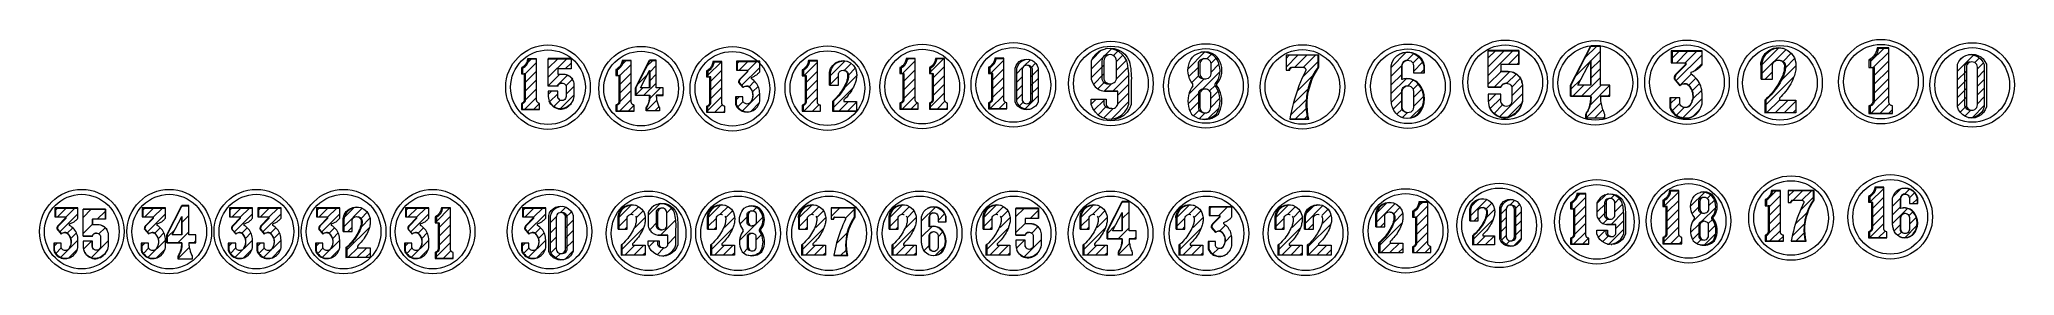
# Model space of a CAD drawing. Header units: inches. Extents: x -1979 to 7680, y -968 to 3127.
# Drawn here: x 2638.3 to 3005.3, y 992.8 to 1036.7 of the extents above; entities that cross this region are included whole.
import ezdxf

# ---------------------------------------------------------------- set-up
doc = ezdxf.new("R2010")
doc.units = ezdxf.units.IN
doc.header["$MEASUREMENT"] = 0
pattern_1 = [(45, (2232.7072, 1574.1366), (-0.8148213, 0.8148213), [])]
pattern_2 = [(45, (2232.7072, 1574.1366), (-0.8148213, 0.8148213), [])]

msp = doc.modelspace()

# ---------------------------------------------------------------- hatches: boundary and pattern name
at = {"lineweight": 20}
h = msp.add_hatch(dxfattribs=at)
h.set_pattern_fill('ANSI31', color=256, scale=9.218651)
h.set_pattern_definition(pattern_2)
h.paths.add_polyline_path([(2840.74, 1028.43), (2840.75, 1028.6), (2840.77, 1029.03), (2840.77, 1029.46), (2840.76, 1029.89), (2840.74, 1030.32), (2840.7, 1030.83), (2840.65, 1031.3), (2840.57, 1031.77), (2840.48, 1032.23), (2840.36, 1032.69), (2840.01, 1033.34), (2839.54, 1033.91), (2838.97, 1034.38), (2838.32, 1034.73), (2837.61, 1034.94), (2836.87, 1035.01), (2836.43, 1034.97), (2835.83, 1034.79), (2835.17, 1034.44), (2834.59, 1033.96), (2834.12, 1033.39), (2833.76, 1032.73), (2833.76, 1029.3), (2833.85, 1028.99), (2833.97, 1028.69), (2834.12, 1028.41), (2834.31, 1028.14), (2834.52, 1027.9), (2834.76, 1027.69), (2835.02, 1027.5), (2835.3, 1027.34), (2835.59, 1027.22), (2835.9, 1027.13), (2836.22, 1027.07), (2836.27, 1027.07), (2838.27, 1027.07), (2838.69, 1027.06), (2838.69, 1024.61), (2838.59, 1024.4), (2838.45, 1024.2), (2838.28, 1024.05), (2838.07, 1023.93), (2837.85, 1023.85), (2837.61, 1023.83), (2837.38, 1023.85), (2836.97, 1023.9), (2836.74, 1023.97), (2836.54, 1024.09), (2836.37, 1024.25), (2836.23, 1024.44), (2836.14, 1024.65), (2836.14, 1025.59), (2833.76, 1025.59), (2833.76, 1024.61), (2834.07, 1023.83), (2834.54, 1023.14), (2835.14, 1022.57), (2835.86, 1022.13), (2836.55, 1021.9), (2837.07, 1021.84), (2837.89, 1021.93), (2838.67, 1022.2), (2839.38, 1022.63), (2839.98, 1023.2), (2840.44, 1023.88), (2840.74, 1024.65)])
h.paths.add_polyline_path([(2838.2, 1028.84), (2838.01, 1028.67), (2837.79, 1028.54), (2837.54, 1028.45), (2837.28, 1028.43), (2837.03, 1028.45), (2836.78, 1028.54), (2836.56, 1028.67), (2836.37, 1028.84), (2836.23, 1029.06), (2836.13, 1029.3), (2836.13, 1032.73), (2836.17, 1033.03), (2836.28, 1033.31), (2836.47, 1033.55), (2836.71, 1033.73), (2836.98, 1033.84), (2837.28, 1033.88), (2837.58, 1033.84), (2837.86, 1033.73), (2838.1, 1033.55), (2838.28, 1033.31), (2838.4, 1033.03), (2838.44, 1032.73), (2838.44, 1029.3), (2838.34, 1029.06)], flags=16)
h = msp.add_hatch(dxfattribs=at)
h.set_pattern_fill('ANSI31', color=256, scale=9.218651)
h.set_pattern_definition(pattern_1)
h.paths.add_polyline_path([(2928.37, 1035.47), (2926.62, 1035.47), (2922.89, 1028.19), (2922.89, 1026.14), (2926.62, 1026.14), (2926.63, 1025.84), (2926.62, 1025.58), (2926.6, 1025.32), (2926.57, 1025.06), (2926.53, 1024.8), (2926.47, 1024.54), (2926.4, 1024.29), (2926.32, 1024.04), (2926.23, 1023.8), (2926.12, 1023.56), (2926.01, 1023.32), (2925.88, 1023.1), (2925.74, 1022.87), (2925.74, 1022.09), (2929.16, 1022.09), (2929.16, 1022.81), (2929.04, 1023.07), (2928.92, 1023.33), (2928.82, 1023.6), (2928.73, 1023.87), (2928.64, 1024.14), (2928.57, 1024.42), (2928.51, 1024.7), (2928.46, 1024.98), (2928.42, 1025.26), (2928.39, 1025.55), (2928.37, 1025.83), (2928.37, 1026.14), (2930.15, 1026.14), (2930.15, 1028.18), (2928.37, 1028.18)])
h.paths.add_polyline_path([(2926.58, 1032.75), (2926.62, 1032.71), (2926.62, 1028.19), (2926.58, 1028.18), (2924.19, 1028.18)], flags=16)
h = msp.add_hatch(dxfattribs=at)
h.set_pattern_fill('ANSI31', color=256, scale=9.218651)
h.set_pattern_definition(pattern_1)
h.paths.add_polyline_path([(2964.67, 1025.41), (2961.63, 1025.41), (2961.63, 1025.77), (2961.94, 1026.07), (2962.23, 1026.37), (2962.52, 1026.69), (2962.79, 1027.03), (2963.05, 1027.37), (2963.29, 1027.72), (2963.52, 1028.08), (2963.73, 1028.46), (2963.93, 1028.84), (2964.11, 1029.22), (2964.28, 1029.62), (2964.33, 1029.77), (2964.43, 1030.02), (2964.51, 1030.27), (2964.58, 1030.53), (2964.63, 1030.79), (2964.67, 1031.05), (2964.7, 1031.32), (2964.71, 1031.58), (2964.71, 1031.84), (2964.69, 1032.11), (2964.67, 1032.37), (2964.41, 1033.27), (2963.91, 1034.06), (2963.21, 1034.67), (2962.45, 1035.02), (2961.65, 1035.14), (2960.74, 1035), (2959.9, 1034.62), (2959.2, 1034.01), (2958.71, 1033.23), (2958.46, 1032.34), (2958.46, 1031.42), (2958.46, 1029.3), (2960.37, 1029.3), (2960.37, 1032.09), (2960.55, 1032.42), (2960.79, 1032.66), (2961.1, 1032.82), (2961.44, 1032.87), (2961.65, 1032.84), (2961.78, 1032.82), (2961.78, 1032.81), (2961.99, 1032.78), (2962.29, 1032.63), (2962.54, 1032.39), (2962.7, 1032.09), (2962.76, 1031.76), (2962.76, 1031.54), (2962.75, 1031.33), (2962.73, 1031.11), (2962.7, 1030.9), (2962.65, 1030.69), (2962.6, 1030.48), (2962.54, 1030.27), (2962.47, 1030.07), (2962.39, 1029.87), (2962.3, 1029.67), (2962.2, 1029.45), (2961.99, 1029.04), (2961.77, 1028.63), (2961.53, 1028.24), (2961.28, 1027.85), (2961.01, 1027.47), (2960.73, 1027.11), (2960.44, 1026.75), (2960.13, 1026.41), (2959.81, 1026.08), (2959.48, 1025.76), (2959.13, 1025.45), (2959.13, 1023.1), (2964.67, 1023.1)])
h = msp.add_hatch(dxfattribs=at)
h.set_pattern_fill('ANSI31', color=256, scale=9.218651)
h.set_pattern_definition([(45, (2232.7072, 1574.1366), (-0.8148213, 0.8148213), [])])
h.paths.add_polyline_path([(2982.47, 1024.39), (2982.38, 1024.43), (2982.3, 1024.48), (2982.22, 1024.55), (2982.15, 1024.62), (2982.09, 1024.7), (2982.04, 1024.78), (2982, 1024.87), (2981.97, 1024.97), (2981.95, 1025.07), (2981.95, 1025.17), (2981.95, 1035.09), (2980.08, 1035.09), (2980.06, 1034.86), (2980.01, 1034.63), (2979.94, 1034.41), (2979.85, 1034.19), (2979.75, 1033.98), (2979.63, 1033.78), (2979.49, 1033.6), (2979.33, 1033.42), (2979.16, 1033.26), (2978.98, 1033.12), (2978.79, 1032.99), (2978.58, 1032.88), (2978.58, 1031.47), (2978.99, 1031.47), (2979.29, 1031.45), (2979.29, 1025.21), (2979.28, 1025.11), (2979.26, 1025.02), (2979.23, 1024.92), (2979.18, 1024.84), (2979.13, 1024.75), (2979.07, 1024.68), (2979, 1024.61), (2978.93, 1024.54), (2978.85, 1024.49), (2978.76, 1024.44), (2978.67, 1024.41), (2978.58, 1024.38), (2978.58, 1022.95), (2982.67, 1022.95), (2982.67, 1024.33), (2982.57, 1024.35)])
h = msp.add_hatch(dxfattribs=at)
h.set_pattern_fill('ANSI31', color=256, scale=9.218651)
h.set_pattern_definition(pattern_2)
h.paths.add_polyline_path([(2731.11, 1024.83), (2731.04, 1024.87), (2730.97, 1024.91), (2730.91, 1024.96), (2730.86, 1025.01), (2730.81, 1025.07), (2730.77, 1025.14), (2730.74, 1025.21), (2730.72, 1025.28), (2730.71, 1025.36), (2730.7, 1025.44), (2730.7, 1033.08), (2729.27, 1033.08), (2729.25, 1032.9), (2729.21, 1032.72), (2729.16, 1032.55), (2729.09, 1032.38), (2729.01, 1032.22), (2728.92, 1032.07), (2728.81, 1031.92), (2728.69, 1031.79), (2728.56, 1031.67), (2728.42, 1031.55), (2728.27, 1031.46), (2728.11, 1031.37), (2728.11, 1030.29), (2728.42, 1030.29), (2728.66, 1030.27), (2728.66, 1025.47), (2728.65, 1025.39), (2728.63, 1025.32), (2728.61, 1025.25), (2728.58, 1025.18), (2728.54, 1025.12), (2728.49, 1025.06), (2728.44, 1025), (2728.38, 1024.96), (2728.32, 1024.91), (2728.25, 1024.88), (2728.18, 1024.85), (2728.11, 1024.83), (2728.11, 1023.73), (2731.26, 1023.73), (2731.26, 1024.79), (2731.18, 1024.81)])
h = msp.add_hatch(dxfattribs=at)
h.set_pattern_fill('ANSI31', color=256, scale=9.218651)
h.set_pattern_definition(pattern_2)
h.paths.add_polyline_path([(2737.18, 1029.48), (2737, 1029.68), (2736.81, 1029.84), (2736.59, 1029.98), (2736.36, 1030.1), (2736.15, 1030.17), (2735.92, 1030.22), (2735.64, 1030.24), (2734.62, 1030.24), (2734.62, 1031.23), (2737.1, 1031.23), (2737.1, 1033.12), (2732.88, 1033.12), (2732.88, 1028.04), (2734.62, 1028.04), (2734.69, 1028.19), (2734.79, 1028.32), (2734.91, 1028.44), (2735.05, 1028.52), (2735.21, 1028.57), (2735.39, 1028.59), (2735.58, 1028.57), (2735.74, 1028.52), (2735.88, 1028.43), (2736.01, 1028.32), (2736.11, 1028.19), (2736.18, 1028.03), (2736.18, 1026.09), (2736.15, 1025.89), (2736.07, 1025.71), (2735.95, 1025.55), (2735.79, 1025.43), (2735.61, 1025.35), (2735.41, 1025.33), (2735.21, 1025.35), (2735.03, 1025.43), (2734.86, 1025.56), (2734.72, 1025.74), (2734.65, 1025.92), (2734.62, 1026.11), (2734.62, 1027.06), (2732.88, 1027.06), (2732.88, 1026.09), (2732.9, 1025.78), (2732.96, 1025.47), (2733.05, 1025.2), (2733.19, 1024.92), (2733.37, 1024.67), (2733.58, 1024.44), (2733.82, 1024.23), (2734.08, 1024.07), (2734.36, 1023.93), (2734.66, 1023.84), (2734.97, 1023.79), (2735.28, 1023.78), (2735.57, 1023.84), (2735.85, 1023.92), (2736.13, 1024.04), (2736.39, 1024.19), (2736.63, 1024.36), (2736.85, 1024.56), (2737.05, 1024.77), (2737.22, 1025.01), (2737.37, 1025.27), (2737.49, 1025.54), (2737.58, 1025.82), (2737.65, 1026.11), (2737.65, 1028.04), (2737.64, 1028.3), (2737.61, 1028.55), (2737.55, 1028.81), (2737.45, 1029.05), (2737.33, 1029.27)])
h = msp.add_hatch(dxfattribs=at)
h.set_pattern_fill('ANSI31', color=256, scale=9.218651)
h.set_pattern_definition(pattern_2)
h.paths.add_polyline_path([(2748.68, 1024.52), (2748.61, 1024.56), (2748.54, 1024.6), (2748.48, 1024.65), (2748.43, 1024.7), (2748.38, 1024.76), (2748.34, 1024.83), (2748.31, 1024.9), (2748.29, 1024.97), (2748.27, 1025.05), (2748.27, 1025.13), (2748.27, 1032.77), (2746.84, 1032.77), (2746.82, 1032.59), (2746.78, 1032.41), (2746.73, 1032.24), (2746.66, 1032.07), (2746.58, 1031.91), (2746.49, 1031.76), (2746.38, 1031.62), (2746.26, 1031.48), (2746.13, 1031.36), (2745.99, 1031.25), (2745.84, 1031.15), (2745.68, 1031.06), (2745.68, 1029.98), (2745.99, 1029.98), (2746.23, 1029.96), (2746.23, 1025.16), (2746.22, 1025.08), (2746.2, 1025.01), (2746.18, 1024.94), (2746.14, 1024.87), (2746.1, 1024.81), (2746.06, 1024.75), (2746.01, 1024.7), (2745.95, 1024.65), (2745.89, 1024.61), (2745.82, 1024.57), (2745.75, 1024.54), (2745.68, 1024.52), (2745.68, 1023.42), (2748.83, 1023.42), (2748.83, 1024.48), (2748.75, 1024.5)])
h = msp.add_hatch(dxfattribs=at)
h.set_pattern_fill('ANSI31', color=256, scale=9.218651)
h.set_pattern_definition(pattern_1)
h.paths.add_polyline_path([(2752.95, 1032.81), (2751.73, 1032.81), (2749.12, 1027.73), (2749.12, 1026.3), (2751.73, 1026.3), (2751.73, 1026.09), (2751.73, 1025.91), (2751.72, 1025.73), (2751.7, 1025.54), (2751.66, 1025.36), (2751.63, 1025.19), (2751.58, 1025.01), (2751.52, 1024.84), (2751.46, 1024.66), (2751.38, 1024.5), (2751.3, 1024.33), (2751.21, 1024.17), (2751.12, 1024.02), (2751.12, 1023.47), (2753.51, 1023.47), (2753.51, 1023.98), (2753.42, 1024.16), (2753.34, 1024.34), (2753.27, 1024.53), (2753.2, 1024.71), (2753.14, 1024.9), (2753.09, 1025.1), (2753.05, 1025.29), (2753.01, 1025.49), (2752.99, 1025.69), (2752.97, 1025.89), (2752.95, 1026.08), (2752.95, 1026.3), (2754.2, 1026.3), (2754.2, 1027.72), (2752.95, 1027.72)])
h.paths.add_polyline_path([(2751.7, 1030.92), (2751.73, 1030.89), (2751.73, 1027.73), (2751.7, 1027.72), (2750.04, 1027.72)], flags=16)
h = msp.add_hatch(dxfattribs=at)
h.set_pattern_fill('ANSI31', color=256, scale=9.218651)
h.set_pattern_definition(pattern_2)
h.paths.add_polyline_path([(2765.53, 1024.29), (2765.46, 1024.32), (2765.39, 1024.37), (2765.33, 1024.41), (2765.28, 1024.47), (2765.23, 1024.53), (2765.2, 1024.6), (2765.16, 1024.67), (2765.14, 1024.74), (2765.13, 1024.82), (2765.12, 1024.89), (2765.12, 1032.53), (2763.69, 1032.53), (2763.67, 1032.36), (2763.63, 1032.18), (2763.58, 1032.01), (2763.51, 1031.84), (2763.43, 1031.68), (2763.34, 1031.53), (2763.23, 1031.38), (2763.11, 1031.25), (2762.98, 1031.12), (2762.84, 1031.01), (2762.69, 1030.91), (2762.53, 1030.83), (2762.53, 1029.75), (2762.84, 1029.75), (2763.08, 1029.73), (2763.08, 1024.92), (2763.07, 1024.85), (2763.05, 1024.78), (2763.03, 1024.71), (2763, 1024.64), (2762.96, 1024.58), (2762.91, 1024.52), (2762.86, 1024.46), (2762.8, 1024.41), (2762.74, 1024.37), (2762.67, 1024.34), (2762.6, 1024.31), (2762.53, 1024.29), (2762.53, 1023.19), (2765.68, 1023.19), (2765.68, 1024.25), (2765.6, 1024.27)])
h = msp.add_hatch(dxfattribs=at)
h.set_pattern_fill('ANSI31', color=256, scale=9.218651)
h.set_pattern_definition(pattern_2)
h.paths.add_polyline_path([(2772.16, 1032.58), (2767.98, 1032.58), (2767.98, 1030.96), (2769.8, 1030.96), (2769.9, 1030.93), (2769.9, 1030.66), (2768.61, 1029.35), (2768.53, 1029.26), (2768.49, 1029.21), (2768.46, 1029.16), (2768.43, 1029.1), (2768.41, 1029.05), (2768.39, 1028.99), (2768.37, 1028.93), (2768.36, 1028.87), (2768.35, 1028.74), (2768.35, 1028.68), (2769.11, 1027.8), (2769.14, 1027.82), (2769.23, 1027.89), (2769.34, 1027.95), (2769.45, 1027.99), (2769.56, 1028.01), (2769.68, 1028.02), (2769.78, 1028.02), (2769.89, 1028.01), (2770.01, 1027.99), (2770.12, 1027.95), (2770.22, 1027.89), (2770.31, 1027.82), (2770.4, 1027.74), (2770.54, 1027.57), (2770.66, 1027.38), (2770.76, 1027.18), (2770.84, 1026.98), (2770.9, 1026.76), (2770.94, 1026.54), (2770.95, 1026.32), (2770.94, 1026.09), (2770.9, 1025.87), (2770.85, 1025.65), (2770.77, 1025.45), (2770.67, 1025.25), (2770.6, 1025.1), (2770.5, 1024.97), (2770.37, 1024.86), (2770.23, 1024.78), (2770.13, 1024.75), (2769.97, 1024.7), (2769.81, 1024.68), (2769.64, 1024.7), (2769.49, 1024.75), (2769.34, 1024.83), (2769.22, 1024.94), (2769.11, 1025.07), (2769.04, 1025.22), (2769.04, 1026.05), (2767.77, 1026.05), (2767.77, 1024.7), (2767.86, 1024.48), (2767.98, 1024.28), (2768.11, 1024.1), (2768.26, 1023.92), (2768.43, 1023.76), (2768.61, 1023.63), (2768.8, 1023.51), (2769.01, 1023.41), (2769.23, 1023.33), (2769.45, 1023.28), (2769.68, 1023.24), (2769.91, 1023.24), (2770.18, 1023.26), (2770.46, 1023.31), (2770.72, 1023.4), (2770.92, 1023.49), (2771.13, 1023.61), (2771.35, 1023.78), (2771.55, 1023.98), (2771.73, 1024.19), (2771.88, 1024.43), (2772, 1024.68), (2772.1, 1024.95), (2772.16, 1025.22), (2772.16, 1026.64), (2772.15, 1026.91), (2772.11, 1027.18), (2772.06, 1027.45), (2771.98, 1027.71), (2771.87, 1027.96), (2771.75, 1028.2), (2771.6, 1028.44), (2771.44, 1028.65), (2771.26, 1028.86), (2771.06, 1029.05), (2770.85, 1029.22), (2770.62, 1029.37), (2770.62, 1029.64), (2770.77, 1029.69), (2770.92, 1029.75), (2771.06, 1029.82), (2771.2, 1029.89), (2771.34, 1029.96), (2771.47, 1030.05), (2771.6, 1030.14), (2771.72, 1030.24), (2771.84, 1030.34), (2771.95, 1030.45), (2772.06, 1030.56), (2772.16, 1030.68)])
h = msp.add_hatch(dxfattribs=at)
h.set_pattern_fill('ANSI31', color=256, scale=9.218651)
h.set_pattern_definition(pattern_2)
h.paths.add_polyline_path([(2783.29, 1024.48), (2783.22, 1024.51), (2783.15, 1024.55), (2783.09, 1024.6), (2783.04, 1024.66), (2782.99, 1024.72), (2782.95, 1024.78), (2782.92, 1024.86), (2782.9, 1024.93), (2782.89, 1025), (2782.88, 1025.08), (2782.88, 1032.72), (2781.45, 1032.72), (2781.43, 1032.54), (2781.39, 1032.37), (2781.34, 1032.2), (2781.27, 1032.03), (2781.19, 1031.87), (2781.1, 1031.71), (2780.99, 1031.57), (2780.87, 1031.44), (2780.74, 1031.31), (2780.6, 1031.2), (2780.45, 1031.1), (2780.29, 1031.02), (2780.29, 1029.93), (2780.6, 1029.93), (2780.84, 1029.92), (2780.84, 1025.11), (2780.83, 1025.04), (2780.81, 1024.96), (2780.79, 1024.89), (2780.76, 1024.83), (2780.72, 1024.76), (2780.67, 1024.7), (2780.62, 1024.65), (2780.56, 1024.6), (2780.5, 1024.56), (2780.43, 1024.52), (2780.36, 1024.5), (2780.29, 1024.48), (2780.29, 1023.38), (2783.44, 1023.38), (2783.44, 1024.44), (2783.36, 1024.46)])
h = msp.add_hatch(dxfattribs=at)
h.set_pattern_fill('ANSI31', color=256, scale=9.218651)
h.set_pattern_definition(pattern_2)
h.paths.add_polyline_path([(2790.14, 1025.17), (2787.78, 1025.17), (2787.78, 1025.45), (2788.02, 1025.68), (2788.26, 1025.92), (2788.48, 1026.17), (2788.69, 1026.43), (2788.89, 1026.69), (2789.08, 1026.97), (2789.25, 1027.25), (2789.42, 1027.54), (2789.57, 1027.83), (2789.71, 1028.13), (2789.84, 1028.44), (2789.89, 1028.56), (2789.96, 1028.75), (2790.02, 1028.95), (2790.07, 1029.15), (2790.11, 1029.35), (2790.15, 1029.55), (2790.17, 1029.76), (2790.18, 1029.96), (2790.18, 1030.17), (2790.16, 1030.37), (2790.14, 1030.58), (2789.94, 1031.27), (2789.56, 1031.88), (2789.01, 1032.36), (2788.42, 1032.63), (2787.8, 1032.72), (2787.09, 1032.62), (2786.44, 1032.32), (2785.9, 1031.85), (2785.52, 1031.24), (2785.32, 1030.55), (2785.33, 1029.84), (2785.33, 1028.19), (2786.8, 1028.19), (2786.8, 1030.36), (2786.94, 1030.62), (2787.13, 1030.8), (2787.37, 1030.92), (2787.64, 1030.96), (2787.8, 1030.94), (2787.9, 1030.92), (2787.91, 1030.92), (2788.06, 1030.9), (2788.3, 1030.78), (2788.49, 1030.59), (2788.61, 1030.36), (2788.66, 1030.1), (2788.66, 1029.93), (2788.65, 1029.76), (2788.64, 1029.6), (2788.61, 1029.43), (2788.58, 1029.27), (2788.54, 1029.11), (2788.49, 1028.94), (2788.44, 1028.79), (2788.37, 1028.63), (2788.3, 1028.48), (2788.23, 1028.31), (2788.06, 1027.99), (2787.89, 1027.67), (2787.71, 1027.37), (2787.51, 1027.07), (2787.3, 1026.77), (2787.09, 1026.49), (2786.86, 1026.21), (2786.62, 1025.95), (2786.37, 1025.69), (2786.11, 1025.44), (2785.85, 1025.2), (2785.85, 1023.38), (2790.14, 1023.38)])
h = msp.add_hatch(dxfattribs=at)
h.set_pattern_fill('ANSI31', color=256, scale=9.218651)
h.set_pattern_definition(pattern_2)
h.paths.add_polyline_path([(2801.45, 1024.89), (2801.39, 1024.93), (2801.32, 1024.97), (2801.26, 1025.02), (2801.21, 1025.07), (2801.16, 1025.13), (2801.12, 1025.2), (2801.09, 1025.27), (2801.07, 1025.34), (2801.05, 1025.42), (2801.05, 1025.5), (2801.05, 1033.14), (2799.61, 1033.14), (2799.59, 1032.96), (2799.56, 1032.78), (2799.5, 1032.61), (2799.44, 1032.44), (2799.36, 1032.28), (2799.26, 1032.13), (2799.16, 1031.99), (2799.04, 1031.85), (2798.91, 1031.73), (2798.77, 1031.62), (2798.62, 1031.52), (2798.46, 1031.43), (2798.46, 1030.35), (2798.77, 1030.35), (2799.01, 1030.33), (2799.01, 1025.53), (2799, 1025.45), (2798.98, 1025.38), (2798.95, 1025.31), (2798.92, 1025.24), (2798.88, 1025.18), (2798.84, 1025.12), (2798.78, 1025.07), (2798.73, 1025.02), (2798.67, 1024.97), (2798.6, 1024.94), (2798.53, 1024.91), (2798.46, 1024.89), (2798.46, 1023.79), (2801.6, 1023.79), (2801.6, 1024.85), (2801.53, 1024.87)])
h = msp.add_hatch(dxfattribs=at)
h.set_pattern_fill('ANSI31', color=256, scale=9.218651)
h.set_pattern_definition(pattern_2)
h.paths.add_polyline_path([(2806.92, 1024.89), (2806.85, 1024.93), (2806.78, 1024.97), (2806.72, 1025.02), (2806.67, 1025.07), (2806.62, 1025.13), (2806.58, 1025.2), (2806.55, 1025.27), (2806.53, 1025.34), (2806.52, 1025.42), (2806.51, 1025.5), (2806.51, 1033.14), (2805.08, 1033.14), (2805.06, 1032.96), (2805.02, 1032.78), (2804.97, 1032.61), (2804.9, 1032.44), (2804.82, 1032.28), (2804.73, 1032.13), (2804.62, 1031.99), (2804.5, 1031.85), (2804.37, 1031.73), (2804.23, 1031.62), (2804.08, 1031.52), (2803.92, 1031.43), (2803.92, 1030.35), (2804.23, 1030.35), (2804.47, 1030.33), (2804.47, 1025.53), (2804.46, 1025.45), (2804.44, 1025.38), (2804.42, 1025.31), (2804.39, 1025.24), (2804.35, 1025.18), (2804.3, 1025.12), (2804.25, 1025.07), (2804.19, 1025.02), (2804.13, 1024.97), (2804.06, 1024.94), (2803.99, 1024.91), (2803.92, 1024.89), (2803.92, 1023.79), (2807.07, 1023.79), (2807.07, 1024.85), (2806.99, 1024.87)])
h = msp.add_hatch(dxfattribs=at)
h.set_pattern_fill('ANSI31', color=256, scale=9.218651)
h.set_pattern_definition(pattern_2)
h.paths.add_polyline_path([(2817.92, 1024.94), (2817.85, 1024.97), (2817.78, 1025.02), (2817.72, 1025.06), (2817.67, 1025.12), (2817.62, 1025.18), (2817.58, 1025.25), (2817.55, 1025.32), (2817.53, 1025.39), (2817.52, 1025.47), (2817.51, 1025.54), (2817.51, 1033.18), (2816.08, 1033.18), (2816.06, 1033.01), (2816.02, 1032.83), (2815.97, 1032.66), (2815.9, 1032.49), (2815.82, 1032.33), (2815.73, 1032.18), (2815.62, 1032.03), (2815.5, 1031.9), (2815.37, 1031.77), (2815.23, 1031.66), (2815.08, 1031.56), (2814.92, 1031.48), (2814.92, 1030.39), (2815.23, 1030.39), (2815.47, 1030.38), (2815.47, 1025.57), (2815.46, 1025.5), (2815.44, 1025.43), (2815.42, 1025.36), (2815.39, 1025.29), (2815.35, 1025.22), (2815.3, 1025.17), (2815.25, 1025.11), (2815.19, 1025.06), (2815.13, 1025.02), (2815.06, 1024.99), (2814.99, 1024.96), (2814.92, 1024.94), (2814.92, 1023.84), (2818.07, 1023.84), (2818.07, 1024.9), (2817.99, 1024.92)])
h = msp.add_hatch(dxfattribs=at)
h.set_pattern_fill('ANSI31', color=256, scale=9.218651)
h.set_pattern_definition(pattern_2)
h.paths.add_polyline_path([(2819.93, 1031.35), (2819.93, 1025.12), (2820.13, 1024.71), (2820.41, 1024.35), (2820.76, 1024.05), (2821.16, 1023.83), (2821.59, 1023.7), (2822.05, 1023.65), (2822.3, 1023.68), (2822.65, 1023.79), (2823.06, 1024.01), (2823.4, 1024.31), (2823.69, 1024.67), (2823.89, 1025.09), (2823.89, 1031.38), (2823.72, 1031.83), (2823.46, 1032.24), (2823.11, 1032.58), (2822.7, 1032.83), (2822.29, 1032.97), (2822.05, 1033), (2821.57, 1032.94), (2821.12, 1032.79), (2820.71, 1032.54), (2820.36, 1032.2), (2820.1, 1031.8)])
h.paths.add_polyline_path([(2822.57, 1025.15), (2821.88, 1024.62), (2821.01, 1024.98), (2820.94, 1025.55), (2820.94, 1031.47), (2821.63, 1032), (2821.96, 1031.87), (2822.32, 1031.83), (2822.57, 1031.22)], flags=16)
h = msp.add_hatch(dxfattribs=at)
h.set_pattern_fill('ANSI31', color=256, scale=9.218651)
h.set_pattern_definition(pattern_2)
h.paths.add_polyline_path([(2856.78, 1028.42), (2856.84, 1028.48), (2857.14, 1028.91), (2857.38, 1029.38), (2857.56, 1029.87), (2857.66, 1030.39), (2857.7, 1030.91), (2857.66, 1031.43), (2857.56, 1031.94), (2857.38, 1032.44), (2857.14, 1032.91), (2856.84, 1033.34), (2856.49, 1033.72), (2855.9, 1034.05), (2855.25, 1034.26), (2854.58, 1034.33), (2854.07, 1034.27), (2853.55, 1034.11), (2852.96, 1033.77), (2852.6, 1033.39), (2852.29, 1032.95), (2852.05, 1032.48), (2851.88, 1031.98), (2851.77, 1031.46), (2851.73, 1030.93), (2851.77, 1030.41), (2851.88, 1029.89), (2852.05, 1029.39), (2852.29, 1028.92), (2852.6, 1028.48), (2852.66, 1028.42), (2852.66, 1028.09), (2852.38, 1027.67), (2852.15, 1027.22), (2851.97, 1026.74), (2851.84, 1026.25), (2851.76, 1025.75), (2851.73, 1025.25), (2851.76, 1024.74), (2851.84, 1024.24), (2851.97, 1023.75), (2852.15, 1023.27), (2852.38, 1022.82), (2852.73, 1022.53), (2853.12, 1022.28), (2853.54, 1022.08), (2853.94, 1021.95), (2854.13, 1021.91), (2854.58, 1021.88), (2855.03, 1021.91), (2855.48, 1022), (2855.91, 1022.14), (2856.33, 1022.33), (2856.71, 1022.58), (2857.06, 1022.88), (2857.28, 1023.32), (2857.46, 1023.79), (2857.59, 1024.28), (2857.67, 1024.77), (2857.7, 1025.27), (2857.67, 1025.78), (2857.59, 1026.27), (2857.46, 1026.76), (2857.28, 1027.23), (2857.06, 1027.67), (2856.78, 1028.1)])
h.paths.add_polyline_path([(2855.38, 1027.37), (2855.57, 1027.27), (2855.73, 1027.14), (2855.87, 1026.98), (2855.97, 1026.8), (2855.97, 1024.02), (2855.94, 1023.77), (2855.84, 1023.52), (2855.68, 1023.32), (2855.47, 1023.16), (2855.23, 1023.06), (2854.97, 1023.02), (2854.71, 1023.06), (2854.41, 1023.11), (2854.17, 1023.21), (2853.97, 1023.37), (2853.81, 1023.57), (2853.71, 1023.81), (2853.68, 1024.07), (2853.68, 1026.81), (2853.78, 1026.99), (2853.91, 1027.15), (2854.08, 1027.28), (2854.26, 1027.38), (2854.46, 1027.44), (2854.67, 1027.46), (2854.97, 1027.45), (2855.18, 1027.43)], flags=16)
h.paths.add_polyline_path([(2855.23, 1029.35), (2854.97, 1029.31), (2854.67, 1029.3), (2854.41, 1029.34), (2854.17, 1029.44), (2853.97, 1029.59), (2853.81, 1029.8), (2853.71, 1030.04), (2853.68, 1030.29), (2853.68, 1032.13), (2853.71, 1032.38), (2853.81, 1032.62), (2853.97, 1032.83), (2854.17, 1032.98), (2854.41, 1033.08), (2854.71, 1033.13), (2854.97, 1033.16), (2855.23, 1033.13), (2855.47, 1033.03), (2855.68, 1032.87), (2855.84, 1032.66), (2855.94, 1032.42), (2855.97, 1032.16), (2855.97, 1030.31), (2855.94, 1030.06), (2855.84, 1029.81), (2855.68, 1029.61), (2855.47, 1029.45)], flags=16)
h = msp.add_hatch(dxfattribs=at)
h.set_pattern_fill('ANSI31', color=256, scale=9.218651)
h.set_pattern_definition(pattern_2)
h.paths.add_polyline_path([(2873.75, 1026.07), (2873.88, 1026.89), (2874.07, 1027.71), (2874.32, 1028.51), (2874.62, 1029.29), (2874.97, 1030.05), (2875.38, 1030.78), (2875.84, 1031.48), (2875.84, 1033.75), (2869.97, 1033.75), (2869.97, 1030.99), (2870.49, 1030.99), (2870.5, 1031.06), (2870.54, 1031.19), (2870.62, 1031.31), (2870.72, 1031.4), (2870.84, 1031.46), (2870.88, 1031.46), (2870.81, 1031.44), (2870.75, 1031.41), (2870.69, 1031.37), (2870.64, 1031.33), (2870.6, 1031.28), (2870.56, 1031.22), (2870.53, 1031.16), (2870.51, 1031.09), (2870.49, 1031.03), (2870.49, 1030.99), (2870.67, 1030.99), (2870.68, 1031.09), (2870.72, 1031.22), (2870.8, 1031.34), (2870.91, 1031.43), (2871.03, 1031.49), (2871.13, 1031.51), (2871.2, 1031.52), (2873.17, 1031.52), (2873.3, 1031.49), (2873.42, 1031.43), (2873.52, 1031.34), (2873.6, 1031.22), (2873.64, 1031.09), (2873.65, 1030.99), (2873.3, 1030.26), (2872.97, 1029.53), (2872.66, 1028.79), (2872.36, 1028.04), (2872.08, 1027.29), (2871.83, 1026.53), (2871.59, 1025.76), (2871.37, 1024.98), (2871.16, 1024.21), (2870.98, 1023.42), (2870.82, 1022.63), (2870.68, 1021.9), (2873.97, 1021.9), (2873.81, 1022.73), (2873.71, 1023.56), (2873.66, 1024.39), (2873.68, 1025.23)])
h = msp.add_hatch(dxfattribs=at)
h.set_pattern_fill('ANSI31', color=256, scale=9.218651)
h.set_pattern_definition(pattern_2)
h.paths.add_polyline_path([(2894.59, 1028.33), (2894.39, 1028.54), (2894.18, 1028.74), (2893.94, 1028.91), (2893.7, 1029.06), (2893.43, 1029.18), (2893.16, 1029.28), (2892.88, 1029.34), (2892.59, 1029.39), (2892.3, 1029.4), (2892.1, 1029.39), (2891.85, 1029.34), (2891.56, 1029.27), (2891.45, 1029.26), (2891.45, 1031.77), (2891.48, 1032.04), (2891.58, 1032.28), (2891.75, 1032.5), (2891.96, 1032.66), (2892.21, 1032.76), (2892.33, 1032.81), (2892.6, 1032.84), (2892.87, 1032.81), (2893.12, 1032.7), (2893.34, 1032.54), (2893.5, 1032.32), (2893.61, 1032.07), (2893.64, 1031.8), (2893.64, 1030.51), (2895.54, 1030.51), (2895.54, 1031.77), (2895.33, 1032.46), (2894.96, 1033.08), (2894.46, 1033.6), (2893.86, 1034), (2893.18, 1034.24), (2892.47, 1034.33), (2892.46, 1034.33), (2891.75, 1034.24), (2891.13, 1034.02), (2890.57, 1033.66), (2890.07, 1033.13), (2889.7, 1032.5), (2889.49, 1031.8), (2889.49, 1025.77), (2889.49, 1025.51), (2889.51, 1025.25), (2889.54, 1025), (2889.58, 1024.74), (2889.63, 1024.49), (2889.69, 1024.24), (2889.74, 1024.08), (2889.98, 1023.5), (2890.34, 1022.99), (2890.8, 1022.56), (2891.26, 1022.29), (2891.81, 1022.11), (2892.43, 1022.04), (2893.05, 1022.11), (2893.64, 1022.31), (2894.17, 1022.62), (2894.34, 1022.77), (2894.59, 1023.03), (2895, 1023.62), (2895.3, 1024.27), (2895.48, 1024.96), (2895.54, 1025.68), (2895.48, 1026.39), (2895.3, 1027.09), (2895, 1027.74)])
h.paths.add_polyline_path([(2891.48, 1027.31), (2891.58, 1027.56), (2891.75, 1027.77), (2891.96, 1027.94), (2892.21, 1028.04), (2892.47, 1028.07), (2892.6, 1028.07), (2892.87, 1028.04), (2893.12, 1027.93), (2893.34, 1027.77), (2893.5, 1027.55), (2893.61, 1027.3), (2893.64, 1027.03), (2893.64, 1024.08), (2893.61, 1023.81), (2893.5, 1023.56), (2893.34, 1023.35), (2893.12, 1023.18), (2892.87, 1023.08), (2892.6, 1023.04), (2892.33, 1023.08), (2892.21, 1023.13), (2892.08, 1023.18), (2891.96, 1023.23), (2891.75, 1023.4), (2891.58, 1023.61), (2891.48, 1023.86), (2891.45, 1024.12), (2891.45, 1027.05)], flags=16)
h = msp.add_hatch(dxfattribs=at)
h.set_pattern_fill('ANSI31', color=256, scale=9.218651)
h.set_pattern_definition(pattern_2)
h.paths.add_polyline_path([(2913.25, 1029.75), (2913.02, 1030), (2912.76, 1030.22), (2912.47, 1030.41), (2912.16, 1030.56), (2911.89, 1030.65), (2911.58, 1030.72), (2911.21, 1030.74), (2909.86, 1030.74), (2909.86, 1032.06), (2913.14, 1032.06), (2913.14, 1034.58), (2907.54, 1034.58), (2907.54, 1027.82), (2909.86, 1027.82), (2909.95, 1028.03), (2910.07, 1028.21), (2910.24, 1028.35), (2910.43, 1028.46), (2910.64, 1028.53), (2910.88, 1028.56), (2911.13, 1028.53), (2911.34, 1028.46), (2911.53, 1028.35), (2911.7, 1028.2), (2911.83, 1028.02), (2911.92, 1027.82), (2911.92, 1025.24), (2911.88, 1024.97), (2911.78, 1024.73), (2911.62, 1024.52), (2911.41, 1024.36), (2911.17, 1024.26), (2910.9, 1024.22), (2910.64, 1024.26), (2910.4, 1024.36), (2910.17, 1024.54), (2909.99, 1024.77), (2909.89, 1025.01), (2909.86, 1025.27), (2909.86, 1026.53), (2907.54, 1026.53), (2907.54, 1025.24), (2907.57, 1024.82), (2907.65, 1024.41), (2907.77, 1024.06), (2907.96, 1023.69), (2908.19, 1023.35), (2908.47, 1023.04), (2908.79, 1022.77), (2909.14, 1022.55), (2909.51, 1022.37), (2909.91, 1022.25), (2910.32, 1022.18), (2910.73, 1022.17), (2911.12, 1022.24), (2911.49, 1022.36), (2911.85, 1022.51), (2912.2, 1022.71), (2912.52, 1022.94), (2912.81, 1023.2), (2913.08, 1023.49), (2913.31, 1023.81), (2913.51, 1024.15), (2913.67, 1024.51), (2913.79, 1024.88), (2913.87, 1025.27), (2913.87, 1027.82), (2913.87, 1028.17), (2913.83, 1028.51), (2913.74, 1028.84), (2913.62, 1029.16), (2913.45, 1029.47)])
h = msp.add_hatch(dxfattribs=at)
h.set_pattern_fill('ANSI31', color=256, scale=9.218651)
h.set_pattern_definition(pattern_1)
h.paths.add_polyline_path([(2947.26, 1034.51), (2941.7, 1034.51), (2941.7, 1032.36), (2944.12, 1032.36), (2944.26, 1032.32), (2944.26, 1031.96), (2942.54, 1030.22), (2942.43, 1030.1), (2942.39, 1030.03), (2942.34, 1029.96), (2942.31, 1029.89), (2942.27, 1029.81), (2942.25, 1029.74), (2942.23, 1029.66), (2942.21, 1029.58), (2942.2, 1029.41), (2942.2, 1029.33), (2943.21, 1028.16), (2943.24, 1028.19), (2943.37, 1028.28), (2943.5, 1028.35), (2943.65, 1028.41), (2943.8, 1028.44), (2943.96, 1028.45), (2944.09, 1028.45), (2944.25, 1028.44), (2944.4, 1028.41), (2944.54, 1028.35), (2944.68, 1028.28), (2944.8, 1028.19), (2944.91, 1028.08), (2945.1, 1027.85), (2945.26, 1027.6), (2945.4, 1027.34), (2945.51, 1027.06), (2945.58, 1026.78), (2945.63, 1026.48), (2945.65, 1026.19), (2945.63, 1025.89), (2945.59, 1025.59), (2945.51, 1025.31), (2945.41, 1025.03), (2945.27, 1024.76), (2945.18, 1024.57), (2945.05, 1024.39), (2944.88, 1024.25), (2944.69, 1024.14), (2944.56, 1024.1), (2944.35, 1024.03), (2944.13, 1024.01), (2943.91, 1024.03), (2943.7, 1024.1), (2943.51, 1024.21), (2943.34, 1024.35), (2943.21, 1024.53), (2943.11, 1024.73), (2943.11, 1025.83), (2941.43, 1025.83), (2941.43, 1024.03), (2941.55, 1023.75), (2941.7, 1023.48), (2941.87, 1023.23), (2942.07, 1023), (2942.29, 1022.79), (2942.54, 1022.61), (2942.8, 1022.45), (2943.07, 1022.32), (2943.36, 1022.22), (2943.66, 1022.14), (2943.96, 1022.1), (2944.27, 1022.09), (2944.63, 1022.12), (2944.99, 1022.19), (2945.35, 1022.31), (2945.61, 1022.43), (2945.88, 1022.59), (2946.18, 1022.82), (2946.45, 1023.08), (2946.68, 1023.37), (2946.88, 1023.68), (2947.05, 1024.01), (2947.18, 1024.36), (2947.26, 1024.73), (2947.26, 1026.61), (2947.24, 1026.97), (2947.2, 1027.33), (2947.12, 1027.69), (2947.01, 1028.04), (2946.88, 1028.37), (2946.71, 1028.7), (2946.52, 1029), (2946.3, 1029.29), (2946.06, 1029.57), (2945.8, 1029.81), (2945.51, 1030.04), (2945.21, 1030.24), (2945.21, 1030.61), (2945.41, 1030.68), (2945.6, 1030.75), (2945.79, 1030.84), (2945.98, 1030.93), (2946.16, 1031.04), (2946.34, 1031.15), (2946.51, 1031.27), (2946.67, 1031.4), (2946.83, 1031.54), (2946.98, 1031.68), (2947.12, 1031.83), (2947.26, 1031.99)])
h = msp.add_hatch(dxfattribs=at)
h.set_pattern_fill('ANSI31', color=256, scale=9.218651, angle=180)
h.set_pattern_definition([(225, (2232.7072, 1574.1366), (0.8148213, -0.8148213), [])])
h.paths.add_polyline_path([(2999.7, 1024.2), (2999.7, 1032.05), (2999.44, 1032.56), (2999.09, 1033.01), (2998.65, 1033.39), (2998.15, 1033.67), (2997.6, 1033.84), (2997.03, 1033.9), (2996.72, 1033.86), (2996.27, 1033.72), (2995.76, 1033.44), (2995.32, 1033.07), (2994.97, 1032.61), (2994.71, 1032.09), (2994.71, 1024.16), (2994.92, 1023.59), (2995.26, 1023.08), (2995.7, 1022.65), (2996.22, 1022.33), (2996.73, 1022.16), (2997.03, 1022.12), (2997.63, 1022.19), (2998.21, 1022.39), (2998.72, 1022.7), (2999.16, 1023.13), (2999.49, 1023.63)])
h.paths.add_polyline_path([(2996.37, 1032.01), (2997.25, 1032.68), (2998.34, 1032.23), (2998.43, 1031.51), (2998.43, 1024.05), (2997.56, 1023.38), (2997.15, 1023.55), (2996.69, 1023.6), (2996.37, 1024.37)], flags=16)
h = msp.add_hatch(dxfattribs=at)
h.set_pattern_fill('ANSI31', color=256, scale=17)
h.set_pattern_definition([(45, (1644.7017, 1887.833), (-1.502602, 1.502602), [])])
h.paths.add_polyline_path([(2666.09, 1005.75), (2664.81, 1005.75), (2662.05, 1000.38), (2662.05, 998.87), (2664.81, 998.87), (2664.81, 998.64), (2664.8, 998.45), (2664.79, 998.26), (2664.77, 998.07), (2664.73, 997.88), (2664.69, 997.69), (2664.64, 997.5), (2664.58, 997.32), (2664.51, 997.14), (2664.44, 996.96), (2664.35, 996.79), (2664.26, 996.62), (2664.15, 996.46), (2664.15, 995.88), (2666.68, 995.88), (2666.68, 996.41), (2666.59, 996.6), (2666.5, 996.79), (2666.43, 996.99), (2666.36, 997.19), (2666.3, 997.39), (2666.24, 997.6), (2666.2, 997.8), (2666.16, 998.01), (2666.13, 998.22), (2666.11, 998.43), (2666.1, 998.64), (2666.09, 998.87), (2667.41, 998.87), (2667.41, 1000.37), (2666.09, 1000.37)])
h.paths.add_polyline_path([(2664.77, 1003.74), (2664.81, 1003.71), (2664.81, 1000.38), (2664.77, 1000.37), (2663.01, 1000.37)], flags=16)
h = msp.add_hatch(dxfattribs=at)
h.set_pattern_fill('ANSI31', color=256, scale=10.758676)
h.set_pattern_definition([(45, (1941.2718, 1667.4652), (-0.9509416, 0.9509416), [])])
h.paths.add_polyline_path([(2733.28, 1003.9), (2733.28, 997.27), (2733.5, 996.83), (2733.8, 996.45), (2734.16, 996.13), (2734.59, 995.9), (2735.05, 995.75), (2735.53, 995.7), (2735.8, 995.73), (2736.18, 995.85), (2736.61, 996.09), (2736.98, 996.41), (2737.28, 996.79), (2737.5, 997.23), (2737.5, 1003.93), (2737.32, 1004.41), (2737.03, 1004.84), (2736.66, 1005.2), (2736.22, 1005.47), (2735.79, 1005.62), (2735.53, 1005.65), (2735.03, 1005.6), (2734.54, 1005.43), (2734.11, 1005.16), (2733.74, 1004.8), (2733.46, 1004.38)])
h.paths.add_polyline_path([(2736.1, 997.3), (2735.35, 996.73), (2734.43, 997.11), (2734.35, 997.72), (2734.35, 1004.02), (2735.09, 1004.59), (2735.44, 1004.45), (2735.83, 1004.41), (2736.1, 1003.76)], flags=16)
h = msp.add_hatch(dxfattribs=at)
h.set_pattern_fill('ANSI31', color=256, scale=9.218651)
h.set_pattern_definition([(45, (2110.6384, 1574.1366), (-0.8148213, 0.8148213), [])])
h.paths.add_polyline_path([(2750.86, 998.39), (2748.51, 998.39), (2748.51, 998.67), (2748.75, 998.9), (2748.98, 999.14), (2749.2, 999.39), (2749.41, 999.65), (2749.61, 999.91), (2749.8, 1000.19), (2749.97, 1000.47), (2750.14, 1000.75), (2750.29, 1001.05), (2750.43, 1001.35), (2750.56, 1001.66), (2750.61, 1001.78), (2750.68, 1001.97), (2750.74, 1002.17), (2750.79, 1002.36), (2750.84, 1002.57), (2750.87, 1002.77), (2750.89, 1002.97), (2750.9, 1003.18), (2750.9, 1003.38), (2750.89, 1003.59), (2750.86, 1003.79), (2750.67, 1004.49), (2750.28, 1005.1), (2749.73, 1005.58), (2749.14, 1005.85), (2748.52, 1005.94), (2747.82, 1005.83), (2747.16, 1005.53), (2746.63, 1005.06), (2746.24, 1004.46), (2746.05, 1003.77), (2746.05, 1003.05), (2746.05, 1001.41), (2747.53, 1001.41), (2747.53, 1003.57), (2747.67, 1003.83), (2747.86, 1004.02), (2748.1, 1004.14), (2748.36, 1004.18), (2748.52, 1004.15), (2748.62, 1004.14), (2748.63, 1004.14), (2748.79, 1004.11), (2749.02, 1003.99), (2749.21, 1003.81), (2749.34, 1003.58), (2749.38, 1003.32), (2749.38, 1003.15), (2749.37, 1002.98), (2749.36, 1002.81), (2749.33, 1002.65), (2749.3, 1002.48), (2749.26, 1002.32), (2749.22, 1002.16), (2749.16, 1002), (2749.1, 1001.85), (2749.03, 1001.7), (2748.95, 1001.52), (2748.79, 1001.2), (2748.61, 1000.89), (2748.43, 1000.58), (2748.23, 1000.29), (2748.03, 999.99), (2747.81, 999.71), (2747.58, 999.43), (2747.34, 999.17), (2747.1, 998.91), (2746.84, 998.66), (2746.57, 998.42), (2746.57, 996.6), (2750.86, 996.6)])
h = msp.add_hatch(dxfattribs=at)
h.set_pattern_fill('ANSI31', color=256, scale=17)
h.set_pattern_definition([(45, (1799.839, 1888.5793), (-1.502602, 1.502602), [])])
h.paths.add_polyline_path([(2756.59, 1001.3), (2756.6, 1001.43), (2756.61, 1001.74), (2756.61, 1002.06), (2756.61, 1002.38), (2756.59, 1002.7), (2756.57, 1003.07), (2756.53, 1003.42), (2756.47, 1003.76), (2756.4, 1004.1), (2756.31, 1004.44), (2756.06, 1004.92), (2755.71, 1005.34), (2755.29, 1005.69), (2754.81, 1005.94), (2754.28, 1006.1), (2753.74, 1006.16), (2753.41, 1006.12), (2752.97, 1005.99), (2752.48, 1005.73), (2752.06, 1005.38), (2751.71, 1004.96), (2751.45, 1004.47), (2751.45, 1001.94), (2751.51, 1001.71), (2751.6, 1001.49), (2751.71, 1001.28), (2751.85, 1001.09), (2752, 1000.91), (2752.18, 1000.75), (2752.37, 1000.61), (2752.58, 1000.5), (2752.8, 1000.41), (2753.02, 1000.34), (2753.26, 1000.3), (2753.29, 1000.3), (2754.77, 1000.3), (2755.08, 1000.29), (2755.08, 998.48), (2755.01, 998.32), (2754.91, 998.18), (2754.78, 998.07), (2754.63, 997.98), (2754.46, 997.93), (2754.29, 997.91), (2754.11, 997.93), (2753.81, 997.96), (2753.65, 998.01), (2753.5, 998.1), (2753.37, 998.22), (2753.27, 998.36), (2753.2, 998.51), (2753.2, 999.21), (2751.45, 999.21), (2751.45, 998.48), (2751.67, 997.91), (2752.02, 997.4), (2752.46, 996.98), (2752.99, 996.66), (2753.5, 996.48), (2753.88, 996.44), (2754.49, 996.51), (2755.07, 996.7), (2755.59, 997.02), (2756.03, 997.44), (2756.37, 997.95), (2756.59, 998.51)])
h.paths.add_polyline_path([(2754.72, 1001.61), (2754.58, 1001.48), (2754.41, 1001.38), (2754.23, 1001.32), (2754.04, 1001.3), (2753.85, 1001.32), (2753.67, 1001.38), (2753.51, 1001.48), (2753.37, 1001.61), (2753.26, 1001.76), (2753.19, 1001.94), (2753.19, 1004.47), (2753.22, 1004.69), (2753.31, 1004.9), (2753.44, 1005.07), (2753.62, 1005.21), (2753.82, 1005.29), (2754.04, 1005.32), (2754.26, 1005.29), (2754.47, 1005.21), (2754.65, 1005.07), (2754.78, 1004.9), (2754.87, 1004.69), (2754.9, 1004.47), (2754.9, 1001.94), (2754.82, 1001.76)], flags=16)
h = msp.add_hatch(dxfattribs=at)
h.set_pattern_fill('ANSI31', color=256, scale=9.218651)
h.set_pattern_definition([(45, (2127.2522, 1574.1366), (-0.8148213, 0.8148213), [])])
h.paths.add_polyline_path([(2767.48, 998.39), (2765.12, 998.39), (2765.12, 998.67), (2765.36, 998.9), (2765.59, 999.14), (2765.81, 999.39), (2766.02, 999.65), (2766.22, 999.91), (2766.41, 1000.19), (2766.59, 1000.47), (2766.75, 1000.75), (2766.91, 1001.05), (2767.05, 1001.35), (2767.18, 1001.66), (2767.22, 1001.78), (2767.29, 1001.97), (2767.36, 1002.17), (2767.41, 1002.36), (2767.45, 1002.57), (2767.48, 1002.77), (2767.5, 1002.97), (2767.51, 1003.18), (2767.51, 1003.38), (2767.5, 1003.59), (2767.48, 1003.79), (2767.28, 1004.49), (2766.89, 1005.1), (2766.35, 1005.58), (2765.76, 1005.85), (2765.14, 1005.94), (2764.43, 1005.83), (2763.78, 1005.53), (2763.24, 1005.06), (2762.86, 1004.46), (2762.66, 1003.77), (2762.67, 1003.05), (2762.67, 1001.41), (2764.14, 1001.41), (2764.14, 1003.57), (2764.28, 1003.83), (2764.47, 1004.02), (2764.71, 1004.14), (2764.97, 1004.18), (2765.14, 1004.15), (2765.24, 1004.14), (2765.24, 1004.14), (2765.4, 1004.11), (2765.64, 1003.99), (2765.82, 1003.81), (2765.95, 1003.58), (2766, 1003.32), (2766, 1003.15), (2765.99, 1002.98), (2765.97, 1002.81), (2765.95, 1002.65), (2765.92, 1002.48), (2765.88, 1002.32), (2765.83, 1002.16), (2765.77, 1002), (2765.71, 1001.85), (2765.64, 1001.7), (2765.56, 1001.52), (2765.4, 1001.2), (2765.23, 1000.89), (2765.04, 1000.58), (2764.85, 1000.29), (2764.64, 999.99), (2764.42, 999.71), (2764.2, 999.43), (2763.96, 999.17), (2763.71, 998.91), (2763.45, 998.66), (2763.19, 998.42), (2763.19, 996.6), (2767.48, 996.6)])
h = msp.add_hatch(dxfattribs=at)
h.set_pattern_fill('ANSI31', color=256, scale=17)
h.set_pattern_definition([(45, (1803.5288, 1888.615), (-1.502602, 1.502602), [])])
h.paths.add_polyline_path([(2772.12, 1001.33), (2772.16, 1001.37), (2772.38, 1001.69), (2772.56, 1002.04), (2772.69, 1002.4), (2772.77, 1002.78), (2772.79, 1003.16), (2772.77, 1003.55), (2772.69, 1003.93), (2772.56, 1004.29), (2772.38, 1004.64), (2772.16, 1004.95), (2771.9, 1005.24), (2771.46, 1005.48), (2770.99, 1005.63), (2770.49, 1005.68), (2770.12, 1005.65), (2769.73, 1005.53), (2769.29, 1005.28), (2769.03, 1004.99), (2768.81, 1004.67), (2768.63, 1004.32), (2768.5, 1003.96), (2768.42, 1003.57), (2768.39, 1003.18), (2768.42, 1002.79), (2768.5, 1002.41), (2768.63, 1002.04), (2768.81, 1001.7), (2769.03, 1001.38), (2769.07, 1001.33), (2769.07, 1001.09), (2768.87, 1000.77), (2768.7, 1000.44), (2768.57, 1000.09), (2768.47, 999.73), (2768.41, 999.36), (2768.39, 998.99), (2768.41, 998.61), (2768.47, 998.24), (2768.57, 997.88), (2768.7, 997.53), (2768.87, 997.2), (2769.13, 996.98), (2769.42, 996.8), (2769.72, 996.65), (2770.02, 996.55), (2770.16, 996.53), (2770.49, 996.5), (2770.83, 996.53), (2771.16, 996.59), (2771.48, 996.69), (2771.78, 996.84), (2772.06, 997.02), (2772.32, 997.24), (2772.49, 997.57), (2772.62, 997.92), (2772.71, 998.27), (2772.77, 998.64), (2772.79, 999.01), (2772.77, 999.38), (2772.71, 999.74), (2772.62, 1000.1), (2772.49, 1000.45), (2772.32, 1000.78), (2772.12, 1001.09)])
h.paths.add_polyline_path([(2771.08, 1000.55), (2771.22, 1000.48), (2771.34, 1000.39), (2771.44, 1000.27), (2771.52, 1000.13), (2771.52, 998.09), (2771.49, 997.9), (2771.42, 997.72), (2771.3, 997.56), (2771.15, 997.45), (2770.97, 997.37), (2770.78, 997.35), (2770.59, 997.37), (2770.37, 997.41), (2770.19, 997.48), (2770.04, 997.6), (2769.92, 997.75), (2769.85, 997.93), (2769.83, 998.12), (2769.83, 1000.14), (2769.9, 1000.28), (2770, 1000.39), (2770.12, 1000.49), (2770.26, 1000.56), (2770.4, 1000.6), (2770.56, 1000.62), (2770.78, 1000.61), (2770.93, 1000.6)], flags=16)
h.paths.add_polyline_path([(2770.97, 1002.01), (2770.78, 1001.99), (2770.56, 1001.98), (2770.37, 1002.01), (2770.19, 1002.08), (2770.04, 1002.2), (2769.92, 1002.35), (2769.85, 1002.52), (2769.83, 1002.71), (2769.83, 1004.06), (2769.85, 1004.25), (2769.92, 1004.43), (2770.04, 1004.58), (2770.19, 1004.7), (2770.37, 1004.77), (2770.59, 1004.8), (2770.78, 1004.83), (2770.97, 1004.8), (2771.15, 1004.73), (2771.3, 1004.61), (2771.42, 1004.46), (2771.49, 1004.28), (2771.52, 1004.09), (2771.52, 1002.73), (2771.49, 1002.54), (2771.42, 1002.36), (2771.3, 1002.2), (2771.15, 1002.09)], flags=16)
h = msp.add_hatch(dxfattribs=at)
h.set_pattern_fill('ANSI31', color=256, scale=9.218651)
h.set_pattern_definition([(45, (2144.1699, 1574.1366), (-0.8148213, 0.8148213), [])])
h.paths.add_polyline_path([(2784.39, 998.39), (2782.04, 998.39), (2782.04, 998.67), (2782.28, 998.9), (2782.51, 999.14), (2782.73, 999.39), (2782.94, 999.65), (2783.14, 999.91), (2783.33, 1000.19), (2783.51, 1000.47), (2783.67, 1000.75), (2783.82, 1001.05), (2783.97, 1001.35), (2784.09, 1001.66), (2784.14, 1001.78), (2784.21, 1001.97), (2784.27, 1002.17), (2784.33, 1002.36), (2784.37, 1002.57), (2784.4, 1002.77), (2784.42, 1002.97), (2784.43, 1003.18), (2784.43, 1003.38), (2784.42, 1003.59), (2784.39, 1003.79), (2784.2, 1004.49), (2783.81, 1005.1), (2783.26, 1005.58), (2782.67, 1005.85), (2782.06, 1005.94), (2781.35, 1005.83), (2780.7, 1005.53), (2780.16, 1005.06), (2779.77, 1004.46), (2779.58, 1003.77), (2779.58, 1003.05), (2779.58, 1001.41), (2781.06, 1001.41), (2781.06, 1003.57), (2781.2, 1003.83), (2781.39, 1004.02), (2781.63, 1004.14), (2781.89, 1004.18), (2782.06, 1004.15), (2782.16, 1004.14), (2782.16, 1004.14), (2782.32, 1004.11), (2782.55, 1003.99), (2782.74, 1003.81), (2782.87, 1003.58), (2782.91, 1003.32), (2782.91, 1003.15), (2782.91, 1002.98), (2782.89, 1002.81), (2782.87, 1002.65), (2782.83, 1002.48), (2782.79, 1002.32), (2782.75, 1002.16), (2782.69, 1002), (2782.63, 1001.85), (2782.56, 1001.7), (2782.48, 1001.52), (2782.32, 1001.2), (2782.15, 1000.89), (2781.96, 1000.58), (2781.77, 1000.29), (2781.56, 999.99), (2781.34, 999.71), (2781.11, 999.43), (2780.88, 999.17), (2780.63, 998.91), (2780.37, 998.66), (2780.1, 998.42), (2780.1, 996.6), (2784.39, 996.6)])
h = msp.add_hatch(dxfattribs=at)
h.set_pattern_fill('ANSI31', color=256, scale=9.218651)
h.set_pattern_definition([(45, (2160.9864, 1574.1366), (-0.8148213, 0.8148213), [])])
h.paths.add_polyline_path([(2801.21, 998.39), (2798.85, 998.39), (2798.85, 998.67), (2799.09, 998.9), (2799.33, 999.14), (2799.55, 999.39), (2799.76, 999.65), (2799.96, 999.91), (2800.15, 1000.19), (2800.32, 1000.47), (2800.49, 1000.75), (2800.64, 1001.05), (2800.78, 1001.35), (2800.91, 1001.66), (2800.95, 1001.78), (2801.03, 1001.97), (2801.09, 1002.17), (2801.14, 1002.36), (2801.18, 1002.57), (2801.22, 1002.77), (2801.24, 1002.97), (2801.25, 1003.18), (2801.24, 1003.38), (2801.23, 1003.59), (2801.21, 1003.79), (2801.01, 1004.49), (2800.63, 1005.1), (2800.08, 1005.58), (2799.49, 1005.85), (2798.87, 1005.94), (2798.16, 1005.83), (2797.51, 1005.53), (2796.97, 1005.06), (2796.59, 1004.46), (2796.39, 1003.77), (2796.4, 1003.05), (2796.4, 1001.41), (2797.88, 1001.41), (2797.88, 1003.57), (2798.01, 1003.83), (2798.21, 1004.02), (2798.44, 1004.14), (2798.71, 1004.18), (2798.87, 1004.15), (2798.97, 1004.14), (2798.98, 1004.14), (2799.13, 1004.11), (2799.37, 1003.99), (2799.56, 1003.81), (2799.68, 1003.58), (2799.73, 1003.32), (2799.73, 1003.15), (2799.72, 1002.98), (2799.71, 1002.81), (2799.68, 1002.65), (2799.65, 1002.48), (2799.61, 1002.32), (2799.56, 1002.16), (2799.51, 1002), (2799.44, 1001.85), (2799.37, 1001.7), (2799.3, 1001.52), (2799.14, 1001.2), (2798.96, 1000.89), (2798.78, 1000.58), (2798.58, 1000.29), (2798.38, 999.99), (2798.16, 999.71), (2797.93, 999.43), (2797.69, 999.17), (2797.44, 998.91), (2797.19, 998.66), (2796.92, 998.42), (2796.92, 996.6), (2801.21, 996.6)])
h = msp.add_hatch(dxfattribs=at)
h.set_pattern_fill('ANSI31', color=256, scale=17)
h.set_pattern_definition([(45, (1809.5133, 1888.4863), (-1.502602, 1.502602), [])])
h.paths.add_polyline_path([(2805.99, 1001.13), (2805.84, 1001.29), (2805.68, 1001.44), (2805.51, 1001.56), (2805.33, 1001.67), (2805.14, 1001.76), (2804.93, 1001.83), (2804.73, 1001.88), (2804.51, 1001.91), (2804.3, 1001.92), (2804.15, 1001.91), (2803.97, 1001.88), (2803.76, 1001.83), (2803.67, 1001.82), (2803.67, 1003.67), (2803.7, 1003.87), (2803.77, 1004.05), (2803.89, 1004.21), (2804.05, 1004.33), (2804.23, 1004.4), (2804.33, 1004.44), (2804.52, 1004.46), (2804.72, 1004.44), (2804.91, 1004.36), (2805.07, 1004.24), (2805.19, 1004.08), (2805.26, 1003.89), (2805.29, 1003.7), (2805.29, 1002.74), (2806.69, 1002.74), (2806.69, 1003.67), (2806.53, 1004.18), (2806.26, 1004.64), (2805.9, 1005.02), (2805.45, 1005.31), (2804.95, 1005.5), (2804.43, 1005.56), (2804.42, 1005.56), (2803.89, 1005.5), (2803.44, 1005.33), (2803.03, 1005.06), (2802.66, 1004.67), (2802.38, 1004.21), (2802.23, 1003.7), (2802.23, 999.24), (2802.23, 999.05), (2802.24, 998.86), (2802.26, 998.67), (2802.29, 998.49), (2802.33, 998.3), (2802.38, 998.11), (2802.41, 998), (2802.59, 997.57), (2802.85, 997.2), (2803.19, 996.88), (2803.53, 996.68), (2803.94, 996.55), (2804.4, 996.5), (2804.85, 996.55), (2805.29, 996.69), (2805.68, 996.92), (2805.81, 997.04), (2805.99, 997.22), (2806.29, 997.66), (2806.51, 998.14), (2806.64, 998.65), (2806.69, 999.18), (2806.64, 999.71), (2806.51, 1000.22), (2806.29, 1000.7)])
h.paths.add_polyline_path([(2803.7, 1000.38), (2803.77, 1000.57), (2803.89, 1000.72), (2804.05, 1000.84), (2804.23, 1000.92), (2804.43, 1000.94), (2804.52, 1000.94), (2804.72, 1000.92), (2804.91, 1000.84), (2805.07, 1000.72), (2805.19, 1000.56), (2805.26, 1000.38), (2805.29, 1000.18), (2805.29, 998), (2805.26, 997.8), (2805.19, 997.62), (2805.07, 997.46), (2804.91, 997.34), (2804.72, 997.26), (2804.52, 997.23), (2804.33, 997.26), (2804.23, 997.3), (2804.14, 997.34), (2804.05, 997.37), (2803.89, 997.49), (2803.77, 997.65), (2803.7, 997.83), (2803.67, 998.03), (2803.67, 1000.19)], flags=16)
h = msp.add_hatch(dxfattribs=at)
h.set_pattern_fill('ANSI31', color=256, scale=9.218651)
h.set_pattern_definition([(45, (2178.4394, 1574.1366), (-0.8148213, 0.8148213), [])])
h.paths.add_polyline_path([(2818.66, 998.39), (2816.31, 998.39), (2816.31, 998.67), (2816.55, 998.9), (2816.78, 999.14), (2817, 999.39), (2817.21, 999.65), (2817.41, 999.91), (2817.6, 1000.19), (2817.78, 1000.47), (2817.94, 1000.75), (2818.09, 1001.05), (2818.24, 1001.35), (2818.36, 1001.66), (2818.41, 1001.78), (2818.48, 1001.97), (2818.54, 1002.17), (2818.59, 1002.36), (2818.64, 1002.57), (2818.67, 1002.77), (2818.69, 1002.97), (2818.7, 1003.18), (2818.7, 1003.38), (2818.69, 1003.59), (2818.66, 1003.79), (2818.47, 1004.49), (2818.08, 1005.1), (2817.53, 1005.58), (2816.94, 1005.85), (2816.33, 1005.94), (2815.62, 1005.83), (2814.97, 1005.53), (2814.43, 1005.06), (2814.04, 1004.46), (2813.85, 1003.77), (2813.85, 1003.05), (2813.85, 1001.41), (2815.33, 1001.41), (2815.33, 1003.57), (2815.47, 1003.83), (2815.66, 1004.02), (2815.9, 1004.14), (2816.16, 1004.18), (2816.33, 1004.15), (2816.42, 1004.14), (2816.43, 1004.14), (2816.59, 1004.11), (2816.82, 1003.99), (2817.01, 1003.81), (2817.14, 1003.58), (2817.18, 1003.32), (2817.18, 1003.15), (2817.18, 1002.98), (2817.16, 1002.81), (2817.14, 1002.65), (2817.1, 1002.48), (2817.06, 1002.32), (2817.02, 1002.16), (2816.96, 1002), (2816.9, 1001.85), (2816.83, 1001.7), (2816.75, 1001.52), (2816.59, 1001.2), (2816.42, 1000.89), (2816.23, 1000.58), (2816.04, 1000.29), (2815.83, 999.99), (2815.61, 999.71), (2815.38, 999.43), (2815.15, 999.17), (2814.9, 998.91), (2814.64, 998.66), (2814.37, 998.42), (2814.37, 996.6), (2818.66, 996.6)])
h = msp.add_hatch(dxfattribs=at)
h.set_pattern_fill('ANSI31', color=256, scale=9.218651)
h.set_pattern_definition([(45, (2196.4715, 1574.1366), (-0.8148213, 0.8148213), [])])
h.paths.add_polyline_path([(2836.7, 998.39), (2834.34, 998.39), (2834.34, 998.67), (2834.58, 998.9), (2834.81, 999.14), (2835.03, 999.39), (2835.24, 999.65), (2835.44, 999.91), (2835.63, 1000.19), (2835.81, 1000.47), (2835.97, 1000.75), (2836.13, 1001.05), (2836.27, 1001.35), (2836.4, 1001.66), (2836.44, 1001.78), (2836.51, 1001.97), (2836.57, 1002.17), (2836.63, 1002.36), (2836.67, 1002.57), (2836.7, 1002.77), (2836.72, 1002.97), (2836.73, 1003.18), (2836.73, 1003.38), (2836.72, 1003.59), (2836.7, 1003.79), (2836.5, 1004.49), (2836.11, 1005.1), (2835.57, 1005.58), (2834.98, 1005.85), (2834.36, 1005.94), (2833.65, 1005.83), (2833, 1005.53), (2832.46, 1005.06), (2832.08, 1004.46), (2831.88, 1003.77), (2831.89, 1003.05), (2831.89, 1001.41), (2833.36, 1001.41), (2833.36, 1003.57), (2833.5, 1003.83), (2833.69, 1004.02), (2833.93, 1004.14), (2834.19, 1004.18), (2834.36, 1004.15), (2834.46, 1004.14), (2834.46, 1004.14), (2834.62, 1004.11), (2834.86, 1003.99), (2835.04, 1003.81), (2835.17, 1003.58), (2835.22, 1003.32), (2835.22, 1003.15), (2835.21, 1002.98), (2835.19, 1002.81), (2835.17, 1002.65), (2835.14, 1002.48), (2835.1, 1002.32), (2835.05, 1002.16), (2834.99, 1002), (2834.93, 1001.85), (2834.86, 1001.7), (2834.78, 1001.52), (2834.62, 1001.2), (2834.45, 1000.89), (2834.26, 1000.58), (2834.07, 1000.29), (2833.86, 999.99), (2833.64, 999.71), (2833.42, 999.43), (2833.18, 999.17), (2832.93, 998.91), (2832.67, 998.66), (2832.41, 998.42), (2832.41, 996.6), (2836.7, 996.6)])
h = msp.add_hatch(dxfattribs=at)
h.set_pattern_fill('ANSI31', color=256, scale=17)
h.set_pattern_definition([(45, (1819.4103, 1888.5586), (-1.502602, 1.502602), [])])
h.paths.add_polyline_path([(2840.8, 1006.47), (2839.52, 1006.47), (2836.76, 1001.1), (2836.76, 999.59), (2839.52, 999.59), (2839.52, 999.37), (2839.51, 999.18), (2839.5, 998.98), (2839.48, 998.79), (2839.44, 998.6), (2839.4, 998.41), (2839.35, 998.23), (2839.29, 998.04), (2839.22, 997.86), (2839.14, 997.69), (2839.06, 997.51), (2838.97, 997.35), (2838.86, 997.18), (2838.86, 996.6), (2841.39, 996.6), (2841.39, 997.14), (2841.3, 997.33), (2841.21, 997.52), (2841.13, 997.72), (2841.07, 997.92), (2841, 998.12), (2840.95, 998.32), (2840.91, 998.53), (2840.87, 998.73), (2840.84, 998.94), (2840.82, 999.15), (2840.81, 999.36), (2840.8, 999.59), (2842.12, 999.59), (2842.12, 1001.1), (2840.8, 1001.1)])
h.paths.add_polyline_path([(2839.48, 1004.47), (2839.52, 1004.44), (2839.52, 1001.1), (2839.48, 1001.1), (2837.72, 1001.1)], flags=16)
h = msp.add_hatch(dxfattribs=at)
h.set_pattern_fill('ANSI31', color=256, scale=9.218651)
h.set_pattern_definition([(45, (2214.2931, 1574.1366), (-0.8148213, 0.8148213), [])])
h.paths.add_polyline_path([(2854.52, 998.39), (2852.16, 998.39), (2852.16, 998.67), (2852.4, 998.9), (2852.63, 999.14), (2852.85, 999.39), (2853.06, 999.65), (2853.26, 999.91), (2853.45, 1000.19), (2853.63, 1000.47), (2853.79, 1000.75), (2853.95, 1001.05), (2854.09, 1001.35), (2854.22, 1001.66), (2854.26, 1001.78), (2854.33, 1001.97), (2854.4, 1002.17), (2854.45, 1002.36), (2854.49, 1002.57), (2854.52, 1002.77), (2854.54, 1002.97), (2854.55, 1003.18), (2854.55, 1003.38), (2854.54, 1003.59), (2854.52, 1003.79), (2854.32, 1004.49), (2853.93, 1005.1), (2853.39, 1005.58), (2852.8, 1005.85), (2852.18, 1005.94), (2851.47, 1005.83), (2850.82, 1005.53), (2850.28, 1005.06), (2849.9, 1004.46), (2849.7, 1003.77), (2849.71, 1003.05), (2849.71, 1001.41), (2851.18, 1001.41), (2851.18, 1003.57), (2851.32, 1003.83), (2851.51, 1004.02), (2851.75, 1004.14), (2852.02, 1004.18), (2852.18, 1004.15), (2852.28, 1004.14), (2852.28, 1004.14), (2852.44, 1004.11), (2852.68, 1003.99), (2852.87, 1003.81), (2852.99, 1003.58), (2853.04, 1003.32), (2853.04, 1003.15), (2853.03, 1002.98), (2853.01, 1002.81), (2852.99, 1002.65), (2852.96, 1002.48), (2852.92, 1002.32), (2852.87, 1002.16), (2852.81, 1002), (2852.75, 1001.85), (2852.68, 1001.7), (2852.6, 1001.52), (2852.44, 1001.2), (2852.27, 1000.89), (2852.08, 1000.58), (2851.89, 1000.29), (2851.68, 999.99), (2851.47, 999.71), (2851.24, 999.43), (2851, 999.17), (2850.75, 998.91), (2850.49, 998.66), (2850.23, 998.42), (2850.23, 996.6), (2854.52, 996.6)])
h = msp.add_hatch(dxfattribs=at)
h.set_pattern_fill('ANSI31', color=256, scale=9.218651)
h.set_pattern_definition(pattern_1)
h.paths.add_polyline_path([(2872.93, 998.39), (2870.57, 998.39), (2870.57, 998.67), (2870.82, 998.9), (2871.05, 999.14), (2871.27, 999.39), (2871.48, 999.65), (2871.68, 999.91), (2871.87, 1000.19), (2872.04, 1000.47), (2872.21, 1000.75), (2872.36, 1001.05), (2872.5, 1001.35), (2872.63, 1001.66), (2872.68, 1001.78), (2872.75, 1001.97), (2872.81, 1002.17), (2872.86, 1002.36), (2872.9, 1002.57), (2872.94, 1002.77), (2872.96, 1002.97), (2872.97, 1003.18), (2872.97, 1003.38), (2872.95, 1003.59), (2872.93, 1003.79), (2872.73, 1004.49), (2872.35, 1005.1), (2871.8, 1005.58), (2871.21, 1005.85), (2870.59, 1005.94), (2869.88, 1005.83), (2869.23, 1005.53), (2868.69, 1005.06), (2868.31, 1004.46), (2868.11, 1003.77), (2868.12, 1003.05), (2868.12, 1001.41), (2869.6, 1001.41), (2869.6, 1003.57), (2869.74, 1003.83), (2869.93, 1004.02), (2870.17, 1004.14), (2870.43, 1004.18), (2870.59, 1004.15), (2870.69, 1004.14), (2870.7, 1004.14), (2870.85, 1004.11), (2871.09, 1003.99), (2871.28, 1003.81), (2871.4, 1003.58), (2871.45, 1003.32), (2871.45, 1003.15), (2871.44, 1002.98), (2871.43, 1002.81), (2871.4, 1002.65), (2871.37, 1002.48), (2871.33, 1002.32), (2871.28, 1002.16), (2871.23, 1002), (2871.17, 1001.85), (2871.1, 1001.7), (2871.02, 1001.52), (2870.86, 1001.2), (2870.68, 1000.89), (2870.5, 1000.58), (2870.3, 1000.29), (2870.1, 999.99), (2869.88, 999.71), (2869.65, 999.43), (2869.41, 999.17), (2869.16, 998.91), (2868.91, 998.66), (2868.64, 998.42), (2868.64, 996.6), (2872.93, 996.6)])
h = msp.add_hatch(dxfattribs=at)
h.set_pattern_fill('ANSI31', color=256, scale=9.218651)
h.set_pattern_definition(pattern_1)
h.paths.add_polyline_path([(2878.37, 998.39), (2876.02, 998.39), (2876.02, 998.67), (2876.26, 998.9), (2876.49, 999.14), (2876.71, 999.39), (2876.92, 999.65), (2877.12, 999.91), (2877.31, 1000.19), (2877.49, 1000.47), (2877.65, 1000.75), (2877.8, 1001.05), (2877.95, 1001.35), (2878.07, 1001.66), (2878.12, 1001.78), (2878.19, 1001.97), (2878.25, 1002.17), (2878.31, 1002.36), (2878.35, 1002.57), (2878.38, 1002.77), (2878.4, 1002.97), (2878.41, 1003.18), (2878.41, 1003.38), (2878.4, 1003.59), (2878.37, 1003.79), (2878.18, 1004.49), (2877.79, 1005.1), (2877.24, 1005.58), (2876.65, 1005.85), (2876.04, 1005.94), (2875.33, 1005.83), (2874.68, 1005.53), (2874.14, 1005.06), (2873.75, 1004.46), (2873.56, 1003.77), (2873.56, 1003.05), (2873.56, 1001.41), (2875.04, 1001.41), (2875.04, 1003.57), (2875.18, 1003.83), (2875.37, 1004.02), (2875.61, 1004.14), (2875.87, 1004.18), (2876.04, 1004.15), (2876.14, 1004.14), (2876.14, 1004.14), (2876.3, 1004.11), (2876.53, 1003.99), (2876.72, 1003.81), (2876.85, 1003.58), (2876.89, 1003.32), (2876.89, 1003.15), (2876.89, 1002.98), (2876.87, 1002.81), (2876.85, 1002.65), (2876.81, 1002.48), (2876.77, 1002.32), (2876.73, 1002.16), (2876.67, 1002), (2876.61, 1001.85), (2876.54, 1001.7), (2876.46, 1001.52), (2876.3, 1001.2), (2876.13, 1000.89), (2875.94, 1000.58), (2875.75, 1000.29), (2875.54, 999.99), (2875.32, 999.71), (2875.09, 999.43), (2874.86, 999.17), (2874.61, 998.91), (2874.35, 998.66), (2874.08, 998.42), (2874.08, 996.6), (2878.37, 996.6)])
h = msp.add_hatch(dxfattribs=at)
h.set_pattern_fill('ANSI31', color=256, scale=9.218651)
h.set_pattern_definition(pattern_2)
h.paths.add_polyline_path([(2891.65, 998.82), (2889.29, 998.82), (2889.29, 999.1), (2889.53, 999.33), (2889.76, 999.57), (2889.98, 999.82), (2890.2, 1000.08), (2890.4, 1000.34), (2890.58, 1000.62), (2890.76, 1000.9), (2890.93, 1001.19), (2891.08, 1001.48), (2891.22, 1001.78), (2891.35, 1002.09), (2891.39, 1002.21), (2891.47, 1002.4), (2891.53, 1002.6), (2891.58, 1002.8), (2891.62, 1003), (2891.65, 1003.2), (2891.68, 1003.41), (2891.69, 1003.61), (2891.68, 1003.82), (2891.67, 1004.02), (2891.65, 1004.23), (2891.45, 1004.92), (2891.06, 1005.53), (2890.52, 1006.01), (2889.93, 1006.28), (2889.31, 1006.37), (2888.6, 1006.27), (2887.95, 1005.97), (2887.41, 1005.5), (2887.03, 1004.89), (2886.83, 1004.2), (2886.84, 1003.49), (2886.84, 1001.84), (2888.31, 1001.84), (2888.31, 1004.01), (2888.45, 1004.27), (2888.64, 1004.45), (2888.88, 1004.57), (2889.15, 1004.61), (2889.31, 1004.59), (2889.41, 1004.57), (2889.41, 1004.57), (2889.57, 1004.55), (2889.81, 1004.43), (2890, 1004.24), (2890.12, 1004.01), (2890.17, 1003.75), (2890.17, 1003.58), (2890.16, 1003.42), (2890.15, 1003.25), (2890.12, 1003.08), (2890.09, 1002.92), (2890.05, 1002.76), (2890, 1002.6), (2889.95, 1002.44), (2889.88, 1002.28), (2889.81, 1002.13), (2889.73, 1001.96), (2889.57, 1001.64), (2889.4, 1001.32), (2889.22, 1001.02), (2889.02, 1000.72), (2888.81, 1000.42), (2888.6, 1000.14), (2888.37, 999.86), (2888.13, 999.6), (2887.88, 999.34), (2887.62, 999.09), (2887.36, 998.85), (2887.36, 997.03), (2891.65, 997.03)])
h = msp.add_hatch(dxfattribs=at)
h.set_pattern_fill('ANSI31', color=256, scale=9.218651)
h.set_pattern_definition(pattern_2)
h.paths.add_polyline_path([(2896.72, 998.18), (2896.65, 998.21), (2896.59, 998.25), (2896.53, 998.3), (2896.47, 998.36), (2896.43, 998.42), (2896.39, 998.48), (2896.36, 998.55), (2896.33, 998.63), (2896.32, 998.7), (2896.32, 998.78), (2896.32, 1006.42), (2894.88, 1006.42), (2894.86, 1006.24), (2894.82, 1006.07), (2894.77, 1005.89), (2894.71, 1005.73), (2894.63, 1005.57), (2894.53, 1005.41), (2894.42, 1005.27), (2894.31, 1005.13), (2894.17, 1005.01), (2894.03, 1004.9), (2893.88, 1004.8), (2893.73, 1004.71), (2893.73, 1003.63), (2894.04, 1003.63), (2894.28, 1003.61), (2894.28, 998.81), (2894.27, 998.74), (2894.25, 998.66), (2894.22, 998.59), (2894.19, 998.53), (2894.15, 998.46), (2894.1, 998.4), (2894.05, 998.35), (2894, 998.3), (2893.93, 998.26), (2893.87, 998.22), (2893.8, 998.19), (2893.73, 998.17), (2893.73, 997.07), (2896.87, 997.07), (2896.87, 998.14), (2896.8, 998.15)])
h = msp.add_hatch(dxfattribs=at)
h.set_pattern_fill('ANSI31', color=256, scale=9.218651)
h.set_pattern_definition(pattern_2)
h.paths.add_polyline_path([(2908.7, 1000.17), (2906.55, 1000.17), (2906.55, 1000.42), (2906.77, 1000.63), (2906.98, 1000.85), (2907.18, 1001.08), (2907.37, 1001.31), (2907.56, 1001.56), (2907.73, 1001.81), (2907.89, 1002.06), (2908.04, 1002.33), (2908.18, 1002.6), (2908.31, 1002.87), (2908.43, 1003.15), (2908.47, 1003.26), (2908.53, 1003.44), (2908.59, 1003.61), (2908.64, 1003.8), (2908.68, 1003.98), (2908.71, 1004.16), (2908.72, 1004.35), (2908.73, 1004.54), (2908.73, 1004.73), (2908.72, 1004.91), (2908.7, 1005.1), (2908.52, 1005.74), (2908.17, 1006.29), (2907.67, 1006.73), (2907.13, 1006.98), (2906.57, 1007.06), (2905.92, 1006.96), (2905.33, 1006.69), (2904.83, 1006.26), (2904.48, 1005.71), (2904.3, 1005.08), (2904.31, 1004.43), (2904.31, 1002.92), (2905.66, 1002.92), (2905.66, 1004.9), (2905.78, 1005.14), (2905.96, 1005.31), (2906.18, 1005.42), (2906.42, 1005.45), (2906.57, 1005.43), (2906.66, 1005.42), (2906.66, 1005.41), (2906.81, 1005.39), (2907.02, 1005.28), (2907.19, 1005.11), (2907.31, 1004.9), (2907.35, 1004.66), (2907.35, 1004.51), (2907.34, 1004.36), (2907.33, 1004.21), (2907.31, 1004.06), (2907.28, 1003.91), (2907.24, 1003.76), (2907.2, 1003.61), (2907.15, 1003.47), (2907.09, 1003.33), (2907.03, 1003.19), (2906.95, 1003.03), (2906.81, 1002.74), (2906.65, 1002.45), (2906.48, 1002.17), (2906.3, 1001.9), (2906.11, 1001.63), (2905.92, 1001.37), (2905.71, 1001.12), (2905.49, 1000.88), (2905.26, 1000.64), (2905.03, 1000.42), (2904.79, 1000.2), (2904.79, 998.53), (2908.7, 998.53)])
h = msp.add_hatch(dxfattribs=at)
h.set_pattern_fill('ANSI31', color=256, scale=9.393641)
h.set_pattern_definition([(45, (2218.4257, 1584.7535), (-0.8302884, 0.8302884), [])])
h.paths.add_polyline_path([(2909.95, 1005.38), (2909.95, 999.59), (2910.14, 999.21), (2910.4, 998.87), (2910.72, 998.6), (2911.09, 998.39), (2911.49, 998.27), (2911.91, 998.22), (2912.15, 998.25), (2912.48, 998.35), (2912.85, 998.56), (2913.18, 998.84), (2913.44, 999.17), (2913.63, 999.56), (2913.63, 1005.4), (2913.47, 1005.83), (2913.22, 1006.2), (2912.9, 1006.52), (2912.52, 1006.75), (2912.14, 1006.88), (2911.91, 1006.91), (2911.47, 1006.86), (2911.05, 1006.72), (2910.67, 1006.48), (2910.35, 1006.17), (2910.1, 1005.8)])
h.paths.add_polyline_path([(2912.4, 999.62), (2911.76, 999.12), (2910.95, 999.46), (2910.88, 999.99), (2910.88, 1005.49), (2911.53, 1005.98), (2911.83, 1005.86), (2912.17, 1005.82), (2912.4, 1005.25)], flags=16)
h = msp.add_hatch(dxfattribs=at)
h.set_pattern_fill('ANSI31', color=256, scale=9.218651)
h.set_pattern_definition(pattern_2)
h.paths.add_polyline_path([(2926.07, 999.75), (2926, 999.78), (2925.93, 999.82), (2925.87, 999.87), (2925.82, 999.93), (2925.77, 999.99), (2925.73, 1000.06), (2925.7, 1000.13), (2925.68, 1000.2), (2925.67, 1000.28), (2925.66, 1000.35), (2925.66, 1007.99), (2924.23, 1007.99), (2924.21, 1007.81), (2924.17, 1007.64), (2924.12, 1007.47), (2924.05, 1007.3), (2923.97, 1007.14), (2923.88, 1006.99), (2923.77, 1006.84), (2923.65, 1006.71), (2923.52, 1006.58), (2923.38, 1006.47), (2923.23, 1006.37), (2923.07, 1006.29), (2923.07, 1005.2), (2923.38, 1005.2), (2923.62, 1005.19), (2923.62, 1000.38), (2923.61, 1000.31), (2923.59, 1000.24), (2923.57, 1000.17), (2923.53, 1000.1), (2923.49, 1000.03), (2923.45, 999.97), (2923.4, 999.92), (2923.34, 999.87), (2923.28, 999.83), (2923.21, 999.8), (2923.14, 999.77), (2923.07, 999.75), (2923.07, 998.65), (2926.22, 998.65), (2926.22, 999.71), (2926.14, 999.73)])
h = msp.add_hatch(dxfattribs=at)
h.set_pattern_fill('ANSI31', color=256, scale=9.218651)
h.set_pattern_definition(pattern_2)
h.paths.add_polyline_path([(2932.7, 1003.25), (2932.7, 1003.38), (2932.71, 1003.68), (2932.71, 1003.99), (2932.71, 1004.29), (2932.69, 1004.6), (2932.67, 1004.96), (2932.63, 1005.29), (2932.58, 1005.62), (2932.51, 1005.95), (2932.43, 1006.28), (2932.18, 1006.74), (2931.84, 1007.14), (2931.44, 1007.48), (2930.98, 1007.72), (2930.47, 1007.87), (2929.95, 1007.93), (2929.64, 1007.89), (2929.21, 1007.77), (2928.74, 1007.52), (2928.33, 1007.18), (2927.99, 1006.77), (2927.74, 1006.3), (2927.74, 1003.87), (2927.8, 1003.65), (2927.89, 1003.44), (2928, 1003.24), (2928.13, 1003.05), (2928.28, 1002.88), (2928.45, 1002.73), (2928.63, 1002.59), (2928.83, 1002.48), (2929.04, 1002.39), (2929.26, 1002.33), (2929.49, 1002.29), (2929.52, 1002.29), (2930.94, 1002.29), (2931.24, 1002.28), (2931.24, 1000.55), (2931.17, 1000.39), (2931.07, 1000.26), (2930.95, 1000.14), (2930.8, 1000.06), (2930.64, 1000.01), (2930.48, 999.99), (2930.31, 1000.01), (2930.02, 1000.04), (2929.86, 1000.09), (2929.72, 1000.18), (2929.59, 1000.29), (2929.49, 1000.42), (2929.43, 1000.57), (2929.43, 1001.24), (2927.74, 1001.24), (2927.74, 1000.55), (2927.96, 999.99), (2928.29, 999.5), (2928.72, 999.09), (2929.23, 998.79), (2929.72, 998.62), (2930.09, 998.58), (2930.67, 998.64), (2931.23, 998.83), (2931.73, 999.14), (2932.15, 999.54), (2932.48, 1000.03), (2932.7, 1000.57)])
h.paths.add_polyline_path([(2930.89, 1003.55), (2930.76, 1003.42), (2930.6, 1003.33), (2930.42, 1003.27), (2930.24, 1003.25), (2930.06, 1003.27), (2929.89, 1003.33), (2929.73, 1003.42), (2929.6, 1003.55), (2929.49, 1003.7), (2929.42, 1003.87), (2929.42, 1006.3), (2929.45, 1006.52), (2929.53, 1006.71), (2929.66, 1006.88), (2929.83, 1007.01), (2930.03, 1007.1), (2930.24, 1007.12), (2930.45, 1007.1), (2930.65, 1007.01), (2930.82, 1006.88), (2930.95, 1006.71), (2931.03, 1006.52), (2931.06, 1006.3), (2931.06, 1003.87), (2930.99, 1003.7)], flags=16)
h = msp.add_hatch(dxfattribs=at)
h.set_pattern_fill('ANSI31', color=256, scale=9.218651)
h.set_pattern_definition(pattern_2)
h.paths.add_polyline_path([(2943.37, 999.89), (2943.3, 999.92), (2943.23, 999.97), (2943.17, 1000.02), (2943.11, 1000.07), (2943.06, 1000.14), (2943.02, 1000.21), (2942.99, 1000.28), (2942.97, 1000.36), (2942.95, 1000.44), (2942.95, 1000.52), (2942.95, 1008.54), (2941.44, 1008.54), (2941.42, 1008.36), (2941.38, 1008.17), (2941.33, 1007.99), (2941.26, 1007.81), (2941.17, 1007.65), (2941.07, 1007.48), (2940.96, 1007.33), (2940.84, 1007.19), (2940.7, 1007.06), (2940.55, 1006.94), (2940.39, 1006.84), (2940.23, 1006.75), (2940.23, 1005.61), (2940.56, 1005.61), (2940.81, 1005.6), (2940.81, 1000.55), (2940.79, 1000.47), (2940.78, 1000.4), (2940.75, 1000.32), (2940.72, 1000.25), (2940.67, 1000.19), (2940.63, 1000.12), (2940.57, 1000.07), (2940.51, 1000.02), (2940.45, 999.97), (2940.38, 999.94), (2940.3, 999.91), (2940.23, 999.88), (2940.23, 998.73), (2943.53, 998.73), (2943.53, 999.85), (2943.45, 999.86)])
h = msp.add_hatch(dxfattribs=at)
h.set_pattern_fill('ANSI31', color=256, scale=9.218651)
h.set_pattern_definition(pattern_2)
h.paths.add_polyline_path([(2949.1, 1003.62), (2949.14, 1003.67), (2949.38, 1004.01), (2949.57, 1004.38), (2949.71, 1004.77), (2949.79, 1005.17), (2949.82, 1005.58), (2949.79, 1005.99), (2949.71, 1006.4), (2949.57, 1006.79), (2949.38, 1007.15), (2949.14, 1007.49), (2948.86, 1007.8), (2948.4, 1008.06), (2947.89, 1008.22), (2947.36, 1008.27), (2946.96, 1008.23), (2946.55, 1008.1), (2946.08, 1007.84), (2945.8, 1007.53), (2945.56, 1007.19), (2945.37, 1006.82), (2945.23, 1006.43), (2945.15, 1006.02), (2945.12, 1005.6), (2945.15, 1005.19), (2945.23, 1004.78), (2945.37, 1004.38), (2945.56, 1004.01), (2945.8, 1003.67), (2945.85, 1003.62), (2945.85, 1003.37), (2945.63, 1003.03), (2945.45, 1002.67), (2945.31, 1002.3), (2945.2, 1001.91), (2945.14, 1001.52), (2945.12, 1001.12), (2945.14, 1000.72), (2945.2, 1000.33), (2945.31, 999.94), (2945.45, 999.57), (2945.63, 999.21), (2945.91, 998.98), (2946.21, 998.78), (2946.54, 998.63), (2946.85, 998.52), (2947, 998.49), (2947.36, 998.47), (2947.72, 998.49), (2948.07, 998.56), (2948.41, 998.67), (2948.74, 998.83), (2949.04, 999.02), (2949.31, 999.25), (2949.49, 999.61), (2949.63, 999.98), (2949.74, 1000.36), (2949.8, 1000.75), (2949.82, 1001.14), (2949.8, 1001.54), (2949.74, 1001.93), (2949.63, 1002.31), (2949.49, 1002.68), (2949.31, 1003.03), (2949.1, 1003.37)])
h.paths.add_polyline_path([(2947.99, 1002.79), (2948.14, 1002.72), (2948.27, 1002.61), (2948.38, 1002.49), (2948.46, 1002.35), (2948.46, 1000.16), (2948.43, 999.96), (2948.35, 999.77), (2948.23, 999.6), (2948.06, 999.48), (2947.87, 999.4), (2947.67, 999.37), (2947.47, 999.4), (2947.23, 999.44), (2947.04, 999.52), (2946.88, 999.64), (2946.75, 999.8), (2946.68, 999.99), (2946.65, 1000.19), (2946.65, 1002.36), (2946.73, 1002.5), (2946.84, 1002.62), (2946.97, 1002.72), (2947.11, 1002.8), (2947.27, 1002.85), (2947.43, 1002.86), (2947.67, 1002.86), (2947.83, 1002.84)], flags=16)
h.paths.add_polyline_path([(2947.87, 1004.35), (2947.67, 1004.33), (2947.43, 1004.32), (2947.23, 1004.35), (2947.04, 1004.42), (2946.88, 1004.55), (2946.75, 1004.71), (2946.68, 1004.9), (2946.65, 1005.1), (2946.65, 1006.54), (2946.68, 1006.74), (2946.75, 1006.93), (2946.88, 1007.09), (2947.04, 1007.22), (2947.23, 1007.29), (2947.47, 1007.33), (2947.67, 1007.36), (2947.87, 1007.33), (2948.06, 1007.25), (2948.23, 1007.13), (2948.35, 1006.97), (2948.43, 1006.78), (2948.46, 1006.57), (2948.46, 1005.11), (2948.43, 1004.91), (2948.35, 1004.72), (2948.23, 1004.56), (2948.06, 1004.43)], flags=16)
h = msp.add_hatch(dxfattribs=at)
h.set_pattern_fill('ANSI31', color=256, scale=9.218651)
h.set_pattern_definition(pattern_2)
h.paths.add_polyline_path([(2962.22, 1000.3), (2962.15, 1000.34), (2962.08, 1000.38), (2962.02, 1000.43), (2961.97, 1000.48), (2961.92, 1000.54), (2961.88, 1000.61), (2961.85, 1000.68), (2961.83, 1000.75), (2961.81, 1000.83), (2961.81, 1000.91), (2961.81, 1008.55), (2960.38, 1008.55), (2960.36, 1008.37), (2960.32, 1008.19), (2960.27, 1008.02), (2960.2, 1007.85), (2960.12, 1007.69), (2960.03, 1007.54), (2959.92, 1007.4), (2959.8, 1007.26), (2959.67, 1007.14), (2959.53, 1007.03), (2959.38, 1006.93), (2959.22, 1006.84), (2959.22, 1005.76), (2959.53, 1005.76), (2959.77, 1005.74), (2959.77, 1000.94), (2959.76, 1000.86), (2959.74, 1000.79), (2959.72, 1000.72), (2959.68, 1000.65), (2959.64, 1000.59), (2959.6, 1000.53), (2959.55, 1000.48), (2959.49, 1000.43), (2959.43, 1000.39), (2959.36, 1000.35), (2959.29, 1000.32), (2959.22, 1000.3), (2959.22, 999.2), (2962.37, 999.2), (2962.37, 1000.26), (2962.29, 1000.28)])
h = msp.add_hatch(dxfattribs=at)
h.set_pattern_fill('ANSI31', color=256, scale=9.218651)
h.set_pattern_definition(pattern_2)
h.paths.add_polyline_path([(2966.27, 1002.49), (2966.38, 1003.14), (2966.53, 1003.78), (2966.72, 1004.42), (2966.96, 1005.03), (2967.24, 1005.63), (2967.56, 1006.21), (2967.92, 1006.76), (2967.92, 1008.55), (2963.29, 1008.55), (2963.29, 1006.37), (2963.7, 1006.37), (2963.71, 1006.43), (2963.74, 1006.53), (2963.8, 1006.62), (2963.88, 1006.69), (2963.98, 1006.74), (2964.01, 1006.75), (2963.96, 1006.73), (2963.91, 1006.71), (2963.86, 1006.68), (2963.82, 1006.64), (2963.79, 1006.6), (2963.76, 1006.55), (2963.73, 1006.51), (2963.72, 1006.46), (2963.7, 1006.4), (2963.7, 1006.37), (2963.85, 1006.37), (2963.85, 1006.45), (2963.89, 1006.56), (2963.95, 1006.65), (2964.03, 1006.72), (2964.13, 1006.77), (2964.21, 1006.78), (2964.26, 1006.79), (2965.82, 1006.79), (2965.92, 1006.77), (2966.01, 1006.72), (2966.1, 1006.65), (2966.16, 1006.56), (2966.19, 1006.45), (2966.19, 1006.37), (2965.92, 1005.8), (2965.66, 1005.22), (2965.41, 1004.64), (2965.18, 1004.05), (2964.96, 1003.45), (2964.76, 1002.85), (2964.57, 1002.24), (2964.39, 1001.63), (2964.23, 1001.02), (2964.09, 1000.4), (2963.96, 999.78), (2963.85, 999.2), (2966.45, 999.2), (2966.32, 999.85), (2966.24, 1000.51), (2966.2, 1001.17), (2966.21, 1001.83)])
h = msp.add_hatch(dxfattribs=at)
h.set_pattern_fill('ANSI31', color=256, scale=9.218651)
h.set_pattern_definition(pattern_2)
h.paths.add_polyline_path([(2981.44, 1000.94), (2981.37, 1000.97), (2981.3, 1001.01), (2981.24, 1001.06), (2981.19, 1001.12), (2981.14, 1001.18), (2981.1, 1001.24), (2981.07, 1001.31), (2981.05, 1001.39), (2981.04, 1001.46), (2981.03, 1001.54), (2981.03, 1009.18), (2979.6, 1009.18), (2979.58, 1009), (2979.54, 1008.83), (2979.49, 1008.65), (2979.42, 1008.49), (2979.34, 1008.33), (2979.25, 1008.17), (2979.14, 1008.03), (2979.02, 1007.9), (2978.89, 1007.77), (2978.75, 1007.66), (2978.6, 1007.56), (2978.44, 1007.47), (2978.44, 1006.39), (2978.75, 1006.39), (2978.99, 1006.38), (2978.99, 1001.57), (2978.98, 1001.5), (2978.96, 1001.42), (2978.94, 1001.35), (2978.9, 1001.29), (2978.86, 1001.22), (2978.82, 1001.16), (2978.77, 1001.11), (2978.71, 1001.06), (2978.65, 1001.02), (2978.58, 1000.98), (2978.51, 1000.96), (2978.44, 1000.94), (2978.44, 999.84), (2981.59, 999.84), (2981.59, 1000.9), (2981.51, 1000.91)])
h = msp.add_hatch(dxfattribs=at)
h.set_pattern_fill('ANSI31', color=256, scale=9.218651)
h.set_pattern_definition(pattern_2)
h.paths.add_polyline_path([(2986.49, 1004.54), (2986.34, 1004.7), (2986.18, 1004.85), (2986.01, 1004.98), (2985.82, 1005.09), (2985.62, 1005.18), (2985.42, 1005.25), (2985.2, 1005.3), (2984.99, 1005.33), (2984.77, 1005.34), (2984.62, 1005.33), (2984.43, 1005.3), (2984.22, 1005.25), (2984.13, 1005.24), (2984.13, 1007.13), (2984.15, 1007.33), (2984.23, 1007.52), (2984.35, 1007.68), (2984.51, 1007.8), (2984.7, 1007.88), (2984.79, 1007.91), (2985, 1007.94), (2985.2, 1007.91), (2985.39, 1007.83), (2985.55, 1007.71), (2985.67, 1007.55), (2985.75, 1007.36), (2985.78, 1007.15), (2985.78, 1006.18), (2987.21, 1006.18), (2987.21, 1007.13), (2987.05, 1007.65), (2986.77, 1008.12), (2986.4, 1008.51), (2985.94, 1008.81), (2985.43, 1008.99), (2984.9, 1009.05), (2984.89, 1009.05), (2984.35, 1008.99), (2983.89, 1008.82), (2983.47, 1008.55), (2983.09, 1008.15), (2982.81, 1007.68), (2982.65, 1007.15), (2982.65, 1002.61), (2982.66, 1002.42), (2982.67, 1002.22), (2982.69, 1002.03), (2982.72, 1001.84), (2982.76, 1001.65), (2982.81, 1001.46), (2982.84, 1001.34), (2983.02, 1000.91), (2983.29, 1000.52), (2983.64, 1000.2), (2983.99, 1000), (2984.4, 999.86), (2984.87, 999.81), (2985.33, 999.86), (2985.78, 1000.01), (2986.18, 1000.24), (2986.3, 1000.36), (2986.49, 1000.55), (2986.8, 1000.99), (2987.02, 1001.49), (2987.16, 1002.01), (2987.21, 1002.55), (2987.16, 1003.08), (2987.02, 1003.61), (2986.8, 1004.1)])
h.paths.add_polyline_path([(2984.15, 1003.77), (2984.23, 1003.96), (2984.35, 1004.12), (2984.51, 1004.24), (2984.7, 1004.32), (2984.9, 1004.35), (2985, 1004.35), (2985.2, 1004.32), (2985.39, 1004.24), (2985.55, 1004.12), (2985.67, 1003.96), (2985.75, 1003.77), (2985.78, 1003.56), (2985.78, 1001.34), (2985.75, 1001.14), (2985.67, 1000.95), (2985.55, 1000.79), (2985.39, 1000.67), (2985.2, 1000.59), (2985, 1000.56), (2984.79, 1000.59), (2984.7, 1000.63), (2984.61, 1000.67), (2984.51, 1000.7), (2984.35, 1000.83), (2984.23, 1000.99), (2984.15, 1001.17), (2984.13, 1001.37), (2984.13, 1003.57)], flags=16)
h = msp.add_hatch(dxfattribs=at)
h.set_pattern_fill('ANSI31', color=256, scale=9.218651)
h.set_pattern_definition([(45, (2106.0196, 1546.8756), (-0.8148213, 0.8148213), [])])
h.paths.add_polyline_path([(2645.47, 1005.32), (2641.29, 1005.32), (2641.29, 1003.7), (2643.11, 1003.7), (2643.21, 1003.67), (2643.21, 1003.4), (2641.92, 1002.09), (2641.84, 1002), (2641.81, 1001.95), (2641.77, 1001.9), (2641.75, 1001.84), (2641.72, 1001.78), (2641.7, 1001.73), (2641.69, 1001.67), (2641.68, 1001.61), (2641.66, 1001.48), (2641.67, 1001.42), (2642.42, 1000.54), (2642.45, 1000.56), (2642.54, 1000.63), (2642.65, 1000.69), (2642.76, 1000.73), (2642.87, 1000.75), (2642.99, 1000.76), (2643.09, 1000.76), (2643.21, 1000.75), (2643.32, 1000.73), (2643.43, 1000.69), (2643.53, 1000.63), (2643.62, 1000.56), (2643.71, 1000.48), (2643.85, 1000.31), (2643.97, 1000.12), (2644.07, 999.92), (2644.15, 999.71), (2644.21, 999.5), (2644.25, 999.28), (2644.26, 999.05), (2644.25, 998.83), (2644.22, 998.61), (2644.16, 998.39), (2644.08, 998.18), (2643.98, 997.98), (2643.91, 997.84), (2643.81, 997.71), (2643.68, 997.6), (2643.54, 997.52), (2643.44, 997.49), (2643.29, 997.44), (2643.12, 997.42), (2642.96, 997.44), (2642.8, 997.49), (2642.65, 997.57), (2642.53, 997.68), (2642.43, 997.81), (2642.35, 997.96), (2642.35, 998.79), (2641.09, 998.79), (2641.09, 997.43), (2641.18, 997.22), (2641.29, 997.02), (2641.42, 996.83), (2641.57, 996.66), (2641.74, 996.5), (2641.92, 996.36), (2642.12, 996.25), (2642.32, 996.15), (2642.54, 996.07), (2642.76, 996.01), (2642.99, 995.98), (2643.22, 995.98), (2643.5, 996), (2643.77, 996.05), (2644.03, 996.14), (2644.23, 996.23), (2644.44, 996.35), (2644.66, 996.52), (2644.86, 996.72), (2645.04, 996.93), (2645.19, 997.17), (2645.32, 997.42), (2645.41, 997.68), (2645.47, 997.96), (2645.47, 999.38), (2645.46, 999.65), (2645.43, 999.92), (2645.37, 1000.19), (2645.29, 1000.45), (2645.19, 1000.7), (2645.06, 1000.94), (2644.92, 1001.18), (2644.75, 1001.39), (2644.57, 1001.6), (2644.37, 1001.79), (2644.16, 1001.96), (2643.93, 1002.11), (2643.93, 1002.38), (2644.08, 1002.43), (2644.23, 1002.49), (2644.37, 1002.55), (2644.51, 1002.63), (2644.65, 1002.7), (2644.78, 1002.79), (2644.91, 1002.88), (2645.03, 1002.98), (2645.15, 1003.08), (2645.26, 1003.19), (2645.37, 1003.3), (2645.47, 1003.42)])
h = msp.add_hatch(dxfattribs=at)
h.set_pattern_fill('ANSI31', color=256, scale=17)
h.set_pattern_definition([(45, (1640.4055, 1887.8372), (-1.502602, 1.502602), [])])
h.paths.add_polyline_path([(2650.65, 1001.53), (2650.47, 1001.72), (2650.28, 1001.88), (2650.07, 1002.02), (2649.84, 1002.13), (2649.64, 1002.2), (2649.41, 1002.25), (2649.14, 1002.27), (2648.14, 1002.27), (2648.14, 1003.23), (2650.56, 1003.23), (2650.56, 1005.09), (2646.43, 1005.09), (2646.43, 1000.11), (2648.14, 1000.11), (2648.21, 1000.26), (2648.3, 1000.39), (2648.42, 1000.5), (2648.57, 1000.58), (2648.72, 1000.63), (2648.9, 1000.65), (2649.08, 1000.63), (2649.24, 1000.58), (2649.38, 1000.5), (2649.5, 1000.39), (2649.6, 1000.26), (2649.66, 1000.11), (2649.66, 998.2), (2649.64, 998.01), (2649.56, 997.83), (2649.44, 997.67), (2649.29, 997.56), (2649.11, 997.48), (2648.92, 997.46), (2648.72, 997.48), (2648.54, 997.56), (2648.37, 997.69), (2648.24, 997.86), (2648.17, 998.04), (2648.14, 998.23), (2648.14, 999.15), (2646.43, 999.15), (2646.43, 998.2), (2646.45, 997.9), (2646.52, 997.59), (2646.61, 997.33), (2646.74, 997.06), (2646.92, 996.81), (2647.12, 996.58), (2647.35, 996.39), (2647.61, 996.22), (2647.89, 996.09), (2648.18, 996), (2648.48, 995.95), (2648.79, 995.94), (2649.07, 995.99), (2649.35, 996.08), (2649.62, 996.2), (2649.87, 996.34), (2650.11, 996.51), (2650.32, 996.7), (2650.52, 996.91), (2650.69, 997.15), (2650.84, 997.4), (2650.95, 997.67), (2651.04, 997.94), (2651.1, 998.23), (2651.1, 1000.11), (2651.1, 1000.37), (2651.07, 1000.62), (2651.01, 1000.86), (2650.91, 1001.1), (2650.79, 1001.32)])
h = msp.add_hatch(dxfattribs=at)
h.set_pattern_fill('ANSI31', color=256, scale=9.218651)
h.set_pattern_definition([(45, (2122.2753, 1546.8756), (-0.8148213, 0.8148213), [])])
h.paths.add_polyline_path([(2661.73, 1005.32), (2657.54, 1005.32), (2657.54, 1003.7), (2659.37, 1003.7), (2659.47, 1003.67), (2659.47, 1003.4), (2658.18, 1002.09), (2658.1, 1002), (2658.06, 1001.95), (2658.03, 1001.9), (2658, 1001.84), (2657.98, 1001.78), (2657.96, 1001.73), (2657.94, 1001.67), (2657.93, 1001.61), (2657.92, 1001.48), (2657.92, 1001.42), (2658.68, 1000.54), (2658.7, 1000.56), (2658.8, 1000.63), (2658.9, 1000.69), (2659.01, 1000.73), (2659.13, 1000.75), (2659.24, 1000.76), (2659.35, 1000.76), (2659.46, 1000.75), (2659.57, 1000.73), (2659.68, 1000.69), (2659.79, 1000.63), (2659.88, 1000.56), (2659.96, 1000.48), (2660.1, 1000.31), (2660.23, 1000.12), (2660.33, 999.92), (2660.41, 999.71), (2660.47, 999.5), (2660.5, 999.28), (2660.52, 999.05), (2660.51, 998.83), (2660.47, 998.61), (2660.41, 998.39), (2660.34, 998.18), (2660.24, 997.98), (2660.16, 997.84), (2660.06, 997.71), (2659.94, 997.6), (2659.8, 997.52), (2659.7, 997.49), (2659.54, 997.44), (2659.38, 997.42), (2659.21, 997.44), (2659.05, 997.49), (2658.91, 997.57), (2658.78, 997.68), (2658.68, 997.81), (2658.61, 997.96), (2658.61, 998.79), (2657.34, 998.79), (2657.34, 997.43), (2657.43, 997.22), (2657.54, 997.02), (2657.68, 996.83), (2657.83, 996.66), (2657.99, 996.5), (2658.18, 996.36), (2658.37, 996.25), (2658.58, 996.15), (2658.8, 996.07), (2659.02, 996.01), (2659.25, 995.98), (2659.48, 995.98), (2659.75, 996), (2660.02, 996.05), (2660.29, 996.14), (2660.48, 996.23), (2660.69, 996.35), (2660.92, 996.52), (2661.12, 996.72), (2661.29, 996.93), (2661.45, 997.17), (2661.57, 997.42), (2661.67, 997.68), (2661.73, 997.96), (2661.73, 999.38), (2661.72, 999.65), (2661.68, 999.92), (2661.62, 1000.19), (2661.54, 1000.45), (2661.44, 1000.7), (2661.32, 1000.94), (2661.17, 1001.18), (2661.01, 1001.39), (2660.83, 1001.6), (2660.63, 1001.79), (2660.42, 1001.96), (2660.19, 1002.11), (2660.19, 1002.38), (2660.34, 1002.43), (2660.48, 1002.49), (2660.63, 1002.55), (2660.77, 1002.63), (2660.9, 1002.7), (2661.04, 1002.79), (2661.16, 1002.88), (2661.29, 1002.98), (2661.41, 1003.08), (2661.52, 1003.19), (2661.63, 1003.3), (2661.73, 1003.42)])
h = msp.add_hatch(dxfattribs=at)
h.set_pattern_fill('ANSI31', color=256, scale=9.218651)
h.set_pattern_definition([(45, (2138.458, 1546.8756), (-0.8148213, 0.8148213), [])])
h.paths.add_polyline_path([(2677.91, 1005.32), (2673.73, 1005.32), (2673.73, 1003.7), (2675.55, 1003.7), (2675.65, 1003.67), (2675.65, 1003.4), (2674.36, 1002.09), (2674.28, 1002), (2674.24, 1001.95), (2674.21, 1001.9), (2674.19, 1001.84), (2674.16, 1001.78), (2674.14, 1001.73), (2674.13, 1001.67), (2674.11, 1001.61), (2674.1, 1001.48), (2674.1, 1001.42), (2674.86, 1000.54), (2674.89, 1000.56), (2674.98, 1000.63), (2675.09, 1000.69), (2675.2, 1000.73), (2675.31, 1000.75), (2675.43, 1000.76), (2675.53, 1000.76), (2675.64, 1000.75), (2675.76, 1000.73), (2675.87, 1000.69), (2675.97, 1000.63), (2676.06, 1000.56), (2676.15, 1000.48), (2676.29, 1000.31), (2676.41, 1000.12), (2676.51, 999.92), (2676.59, 999.71), (2676.65, 999.5), (2676.69, 999.28), (2676.7, 999.05), (2676.69, 998.83), (2676.65, 998.61), (2676.6, 998.39), (2676.52, 998.18), (2676.42, 997.98), (2676.35, 997.84), (2676.25, 997.71), (2676.12, 997.6), (2675.98, 997.52), (2675.88, 997.49), (2675.73, 997.44), (2675.56, 997.42), (2675.39, 997.44), (2675.24, 997.49), (2675.09, 997.57), (2674.97, 997.68), (2674.87, 997.81), (2674.79, 997.96), (2674.79, 998.79), (2673.53, 998.79), (2673.53, 997.43), (2673.62, 997.22), (2673.73, 997.02), (2673.86, 996.83), (2674.01, 996.66), (2674.18, 996.5), (2674.36, 996.36), (2674.56, 996.25), (2674.76, 996.15), (2674.98, 996.07), (2675.2, 996.01), (2675.43, 995.98), (2675.66, 995.98), (2675.94, 996), (2676.21, 996.05), (2676.47, 996.14), (2676.67, 996.23), (2676.88, 996.35), (2677.1, 996.52), (2677.3, 996.72), (2677.48, 996.93), (2677.63, 997.17), (2677.75, 997.42), (2677.85, 997.68), (2677.91, 997.96), (2677.91, 999.38), (2677.9, 999.65), (2677.87, 999.92), (2677.81, 1000.19), (2677.73, 1000.45), (2677.62, 1000.7), (2677.5, 1000.94), (2677.36, 1001.18), (2677.19, 1001.39), (2677.01, 1001.6), (2676.81, 1001.79), (2676.6, 1001.96), (2676.37, 1002.11), (2676.37, 1002.38), (2676.52, 1002.43), (2676.67, 1002.49), (2676.81, 1002.55), (2676.95, 1002.63), (2677.09, 1002.7), (2677.22, 1002.79), (2677.35, 1002.88), (2677.47, 1002.98), (2677.59, 1003.08), (2677.7, 1003.19), (2677.81, 1003.3), (2677.91, 1003.42)])
h = msp.add_hatch(dxfattribs=at)
h.set_pattern_fill('ANSI31', color=256, scale=9.218651)
h.set_pattern_definition([(45, (2143.7573, 1546.8756), (-0.8148213, 0.8148213), [])])
h.paths.add_polyline_path([(2683.21, 1005.32), (2679.03, 1005.32), (2679.03, 1003.7), (2680.85, 1003.7), (2680.95, 1003.67), (2680.95, 1003.4), (2679.66, 1002.09), (2679.58, 1002), (2679.54, 1001.95), (2679.51, 1001.9), (2679.48, 1001.84), (2679.46, 1001.78), (2679.44, 1001.73), (2679.42, 1001.67), (2679.41, 1001.61), (2679.4, 1001.48), (2679.4, 1001.42), (2680.16, 1000.54), (2680.19, 1000.56), (2680.28, 1000.63), (2680.39, 1000.69), (2680.5, 1000.73), (2680.61, 1000.75), (2680.73, 1000.76), (2680.83, 1000.76), (2680.94, 1000.75), (2681.06, 1000.73), (2681.17, 1000.69), (2681.27, 1000.63), (2681.36, 1000.56), (2681.45, 1000.48), (2681.59, 1000.31), (2681.71, 1000.12), (2681.81, 999.92), (2681.89, 999.71), (2681.95, 999.5), (2681.99, 999.28), (2682, 999.05), (2681.99, 998.83), (2681.95, 998.61), (2681.9, 998.39), (2681.82, 998.18), (2681.72, 997.98), (2681.65, 997.84), (2681.55, 997.71), (2681.42, 997.6), (2681.28, 997.52), (2681.18, 997.49), (2681.02, 997.44), (2680.86, 997.42), (2680.69, 997.44), (2680.54, 997.49), (2680.39, 997.57), (2680.27, 997.68), (2680.16, 997.81), (2680.09, 997.96), (2680.09, 998.79), (2678.82, 998.79), (2678.82, 997.43), (2678.91, 997.22), (2679.03, 997.02), (2679.16, 996.83), (2679.31, 996.66), (2679.48, 996.5), (2679.66, 996.36), (2679.85, 996.25), (2680.06, 996.15), (2680.28, 996.07), (2680.5, 996.01), (2680.73, 995.98), (2680.96, 995.98), (2681.23, 996), (2681.51, 996.05), (2681.77, 996.14), (2681.97, 996.23), (2682.18, 996.35), (2682.4, 996.52), (2682.6, 996.72), (2682.78, 996.93), (2682.93, 997.17), (2683.05, 997.42), (2683.15, 997.68), (2683.21, 997.96), (2683.21, 999.38), (2683.2, 999.65), (2683.16, 999.92), (2683.11, 1000.19), (2683.03, 1000.45), (2682.92, 1000.7), (2682.8, 1000.94), (2682.66, 1001.18), (2682.49, 1001.39), (2682.31, 1001.6), (2682.11, 1001.79), (2681.9, 1001.96), (2681.67, 1002.11), (2681.67, 1002.38), (2681.82, 1002.43), (2681.97, 1002.49), (2682.11, 1002.55), (2682.25, 1002.63), (2682.39, 1002.7), (2682.52, 1002.79), (2682.65, 1002.88), (2682.77, 1002.98), (2682.89, 1003.08), (2683, 1003.19), (2683.11, 1003.3), (2683.21, 1003.42)])
h = msp.add_hatch(dxfattribs=at)
h.set_pattern_fill('ANSI31', color=256, scale=9.218651)
h.set_pattern_definition([(45, (2154.6676, 1546.8756), (-0.8148213, 0.8148213), [])])
h.paths.add_polyline_path([(2694.12, 1005.32), (2689.94, 1005.32), (2689.94, 1003.7), (2691.76, 1003.7), (2691.86, 1003.67), (2691.86, 1003.4), (2690.57, 1002.09), (2690.49, 1002), (2690.45, 1001.95), (2690.42, 1001.9), (2690.4, 1001.84), (2690.37, 1001.78), (2690.35, 1001.73), (2690.34, 1001.67), (2690.32, 1001.61), (2690.31, 1001.48), (2690.31, 1001.42), (2691.07, 1000.54), (2691.1, 1000.56), (2691.19, 1000.63), (2691.3, 1000.69), (2691.41, 1000.73), (2691.52, 1000.75), (2691.64, 1000.76), (2691.74, 1000.76), (2691.85, 1000.75), (2691.97, 1000.73), (2692.08, 1000.69), (2692.18, 1000.63), (2692.27, 1000.56), (2692.36, 1000.48), (2692.5, 1000.31), (2692.62, 1000.12), (2692.72, 999.92), (2692.8, 999.71), (2692.86, 999.5), (2692.9, 999.28), (2692.91, 999.05), (2692.9, 998.83), (2692.86, 998.61), (2692.81, 998.39), (2692.73, 998.18), (2692.63, 997.98), (2692.56, 997.84), (2692.46, 997.71), (2692.33, 997.6), (2692.19, 997.52), (2692.09, 997.49), (2691.93, 997.44), (2691.77, 997.42), (2691.6, 997.44), (2691.45, 997.49), (2691.3, 997.57), (2691.18, 997.68), (2691.07, 997.81), (2691, 997.96), (2691, 998.79), (2689.73, 998.79), (2689.73, 997.43), (2689.83, 997.22), (2689.94, 997.02), (2690.07, 996.83), (2690.22, 996.66), (2690.39, 996.5), (2690.57, 996.36), (2690.76, 996.25), (2690.97, 996.15), (2691.19, 996.07), (2691.41, 996.01), (2691.64, 995.98), (2691.87, 995.98), (2692.15, 996), (2692.42, 996.05), (2692.68, 996.14), (2692.88, 996.23), (2693.09, 996.35), (2693.31, 996.52), (2693.51, 996.72), (2693.69, 996.93), (2693.84, 997.17), (2693.96, 997.42), (2694.06, 997.68), (2694.12, 997.96), (2694.12, 999.38), (2694.11, 999.65), (2694.07, 999.92), (2694.02, 1000.19), (2693.94, 1000.45), (2693.83, 1000.7), (2693.71, 1000.94), (2693.57, 1001.18), (2693.4, 1001.39), (2693.22, 1001.6), (2693.02, 1001.79), (2692.81, 1001.96), (2692.58, 1002.11), (2692.58, 1002.38), (2692.73, 1002.43), (2692.88, 1002.49), (2693.02, 1002.55), (2693.16, 1002.63), (2693.3, 1002.7), (2693.43, 1002.79), (2693.56, 1002.88), (2693.68, 1002.98), (2693.8, 1003.08), (2693.91, 1003.19), (2694.02, 1003.3), (2694.12, 1003.42)])
h = msp.add_hatch(dxfattribs=at)
h.set_pattern_fill('ANSI31', color=256, scale=9.218651)
h.set_pattern_definition([(45, (2040.8177, 1573.2679), (-0.8148213, 0.8148213), [])])
h.paths.add_polyline_path([(2699.76, 997.95), (2697.4, 997.95), (2697.4, 998.23), (2697.64, 998.46), (2697.87, 998.7), (2698.1, 998.95), (2698.31, 999.21), (2698.51, 999.47), (2698.69, 999.75), (2698.87, 1000.03), (2699.04, 1000.32), (2699.19, 1000.61), (2699.33, 1000.92), (2699.46, 1001.22), (2699.5, 1001.34), (2699.58, 1001.53), (2699.64, 1001.73), (2699.69, 1001.93), (2699.73, 1002.13), (2699.77, 1002.33), (2699.79, 1002.54), (2699.8, 1002.74), (2699.8, 1002.95), (2699.78, 1003.15), (2699.76, 1003.36), (2699.56, 1004.06), (2699.18, 1004.67), (2698.63, 1005.14), (2698.04, 1005.41), (2697.42, 1005.5), (2696.71, 1005.4), (2696.06, 1005.1), (2695.52, 1004.63), (2695.14, 1004.02), (2694.94, 1003.34), (2694.95, 1002.62), (2694.95, 1000.97), (2696.42, 1000.97), (2696.42, 1003.14), (2696.56, 1003.4), (2696.75, 1003.58), (2696.99, 1003.7), (2697.26, 1003.75), (2697.42, 1003.72), (2697.52, 1003.7), (2697.52, 1003.7), (2697.68, 1003.68), (2697.92, 1003.56), (2698.11, 1003.37), (2698.23, 1003.14), (2698.28, 1002.88), (2698.28, 1002.71), (2698.27, 1002.55), (2698.26, 1002.38), (2698.23, 1002.21), (2698.2, 1002.05), (2698.16, 1001.89), (2698.11, 1001.73), (2698.06, 1001.57), (2697.99, 1001.41), (2697.92, 1001.26), (2697.84, 1001.09), (2697.68, 1000.77), (2697.51, 1000.46), (2697.33, 1000.15), (2697.13, 999.85), (2696.92, 999.56), (2696.71, 999.27), (2696.48, 999), (2696.24, 998.73), (2695.99, 998.47), (2695.73, 998.22), (2695.47, 997.98), (2695.47, 996.16), (2699.76, 996.16)])
h = msp.add_hatch(dxfattribs=at)
h.set_pattern_fill('ANSI31', color=256, scale=9.218651)
h.set_pattern_definition([(45, (2171.2149, 1546.8756), (-0.8148213, 0.8148213), [])])
h.paths.add_polyline_path([(2710.67, 1005.32), (2706.48, 1005.32), (2706.48, 1003.7), (2708.31, 1003.7), (2708.41, 1003.67), (2708.41, 1003.4), (2707.12, 1002.09), (2707.04, 1002), (2707, 1001.95), (2706.97, 1001.9), (2706.94, 1001.84), (2706.92, 1001.78), (2706.9, 1001.73), (2706.88, 1001.67), (2706.87, 1001.61), (2706.86, 1001.48), (2706.86, 1001.42), (2707.62, 1000.54), (2707.64, 1000.56), (2707.74, 1000.63), (2707.84, 1000.69), (2707.95, 1000.73), (2708.07, 1000.75), (2708.18, 1000.76), (2708.28, 1000.76), (2708.4, 1000.75), (2708.51, 1000.73), (2708.62, 1000.69), (2708.73, 1000.63), (2708.82, 1000.56), (2708.9, 1000.48), (2709.04, 1000.31), (2709.17, 1000.12), (2709.27, 999.92), (2709.35, 999.71), (2709.41, 999.5), (2709.44, 999.28), (2709.46, 999.05), (2709.45, 998.83), (2709.41, 998.61), (2709.35, 998.39), (2709.28, 998.18), (2709.18, 997.98), (2709.1, 997.84), (2709, 997.71), (2708.88, 997.6), (2708.74, 997.52), (2708.64, 997.49), (2708.48, 997.44), (2708.32, 997.42), (2708.15, 997.44), (2707.99, 997.49), (2707.85, 997.57), (2707.72, 997.68), (2707.62, 997.81), (2707.55, 997.96), (2707.55, 998.79), (2706.28, 998.79), (2706.28, 997.43), (2706.37, 997.22), (2706.48, 997.02), (2706.62, 996.83), (2706.77, 996.66), (2706.93, 996.5), (2707.12, 996.36), (2707.31, 996.25), (2707.52, 996.15), (2707.74, 996.07), (2707.96, 996.01), (2708.19, 995.98), (2708.42, 995.98), (2708.69, 996), (2708.96, 996.05), (2709.23, 996.14), (2709.42, 996.23), (2709.63, 996.35), (2709.86, 996.52), (2710.06, 996.72), (2710.23, 996.93), (2710.39, 997.17), (2710.51, 997.42), (2710.61, 997.68), (2710.67, 997.96), (2710.67, 999.38), (2710.66, 999.65), (2710.62, 999.92), (2710.56, 1000.19), (2710.48, 1000.45), (2710.38, 1000.7), (2710.26, 1000.94), (2710.11, 1001.18), (2709.95, 1001.39), (2709.77, 1001.6), (2709.57, 1001.79), (2709.35, 1001.96), (2709.13, 1002.11), (2709.13, 1002.38), (2709.28, 1002.43), (2709.42, 1002.49), (2709.57, 1002.55), (2709.71, 1002.63), (2709.84, 1002.7), (2709.98, 1002.79), (2710.1, 1002.88), (2710.23, 1002.98), (2710.35, 1003.08), (2710.46, 1003.19), (2710.57, 1003.3), (2710.67, 1003.42)])
h = msp.add_hatch(dxfattribs=at)
h.set_pattern_fill('ANSI31', color=256, scale=9.218651)
h.set_pattern_definition([(45, (2182.2597, 1546.952), (-0.8148213, 0.8148213), [])])
h.paths.add_polyline_path([(2715.08, 997.11), (2715.01, 997.14), (2714.95, 997.18), (2714.89, 997.23), (2714.83, 997.29), (2714.79, 997.35), (2714.75, 997.41), (2714.72, 997.48), (2714.69, 997.56), (2714.68, 997.63), (2714.68, 997.71), (2714.68, 1005.35), (2713.24, 1005.35), (2713.22, 1005.17), (2713.18, 1005), (2713.13, 1004.82), (2713.07, 1004.66), (2712.99, 1004.5), (2712.89, 1004.34), (2712.78, 1004.2), (2712.66, 1004.06), (2712.53, 1003.94), (2712.39, 1003.83), (2712.24, 1003.73), (2712.09, 1003.64), (2712.09, 1002.56), (2712.4, 1002.56), (2712.63, 1002.54), (2712.63, 997.74), (2712.62, 997.67), (2712.61, 997.59), (2712.58, 997.52), (2712.55, 997.45), (2712.51, 997.39), (2712.46, 997.33), (2712.41, 997.28), (2712.35, 997.23), (2712.29, 997.19), (2712.23, 997.15), (2712.16, 997.12), (2712.09, 997.1), (2712.09, 996), (2715.23, 996), (2715.23, 997.07), (2715.16, 997.08)])
h = msp.add_hatch(dxfattribs=at)
h.set_pattern_fill('ANSI31', color=256, scale=9.218651)
h.set_pattern_definition([(45, (2192.9377, 1546.8756), (-0.8148213, 0.8148213), [])])
h.paths.add_polyline_path([(2732.39, 1005.32), (2728.21, 1005.32), (2728.21, 1003.7), (2730.03, 1003.7), (2730.13, 1003.67), (2730.13, 1003.4), (2728.84, 1002.09), (2728.76, 1002), (2728.72, 1001.95), (2728.69, 1001.9), (2728.67, 1001.84), (2728.64, 1001.78), (2728.62, 1001.73), (2728.61, 1001.67), (2728.59, 1001.61), (2728.58, 1001.48), (2728.58, 1001.42), (2729.34, 1000.54), (2729.37, 1000.56), (2729.46, 1000.63), (2729.57, 1000.69), (2729.68, 1000.73), (2729.79, 1000.75), (2729.91, 1000.76), (2730.01, 1000.76), (2730.12, 1000.75), (2730.24, 1000.73), (2730.35, 1000.69), (2730.45, 1000.63), (2730.54, 1000.56), (2730.63, 1000.48), (2730.77, 1000.31), (2730.89, 1000.12), (2730.99, 999.92), (2731.07, 999.71), (2731.13, 999.5), (2731.17, 999.28), (2731.18, 999.05), (2731.17, 998.83), (2731.13, 998.61), (2731.08, 998.39), (2731, 998.18), (2730.9, 997.98), (2730.83, 997.84), (2730.73, 997.71), (2730.6, 997.6), (2730.46, 997.52), (2730.36, 997.49), (2730.2, 997.44), (2730.04, 997.42), (2729.87, 997.44), (2729.72, 997.49), (2729.57, 997.57), (2729.45, 997.68), (2729.34, 997.81), (2729.27, 997.96), (2729.27, 998.79), (2728, 998.79), (2728, 997.43), (2728.1, 997.22), (2728.21, 997.02), (2728.34, 996.83), (2728.49, 996.66), (2728.66, 996.5), (2728.84, 996.36), (2729.03, 996.25), (2729.24, 996.15), (2729.46, 996.07), (2729.68, 996.01), (2729.91, 995.98), (2730.14, 995.98), (2730.42, 996), (2730.69, 996.05), (2730.95, 996.14), (2731.15, 996.23), (2731.36, 996.35), (2731.58, 996.52), (2731.78, 996.72), (2731.96, 996.93), (2732.11, 997.17), (2732.23, 997.42), (2732.33, 997.68), (2732.39, 997.96), (2732.39, 999.38), (2732.38, 999.65), (2732.35, 999.92), (2732.29, 1000.19), (2732.21, 1000.45), (2732.1, 1000.7), (2731.98, 1000.94), (2731.84, 1001.18), (2731.67, 1001.39), (2731.49, 1001.6), (2731.29, 1001.79), (2731.08, 1001.96), (2730.85, 1002.11), (2730.85, 1002.38), (2731, 1002.43), (2731.15, 1002.49), (2731.29, 1002.55), (2731.43, 1002.63), (2731.57, 1002.7), (2731.7, 1002.79), (2731.83, 1002.88), (2731.95, 1002.98), (2732.07, 1003.08), (2732.18, 1003.19), (2732.29, 1003.3), (2732.39, 1003.42)])
h = msp.add_hatch(dxfattribs=at)
h.set_pattern_fill('ANSI31', color=256, scale=17)
h.set_pattern_definition([(45, (1807.0954, 1888.6537), (-1.502602, 1.502602), [])])
h.paths.add_polyline_path([(2788.2, 999.63), (2788.29, 1000.24), (2788.43, 1000.84), (2788.62, 1001.43), (2788.84, 1002.01), (2789.1, 1002.57), (2789.4, 1003.11), (2789.74, 1003.63), (2789.74, 1005.3), (2785.41, 1005.3), (2785.41, 1003.26), (2785.8, 1003.26), (2785.8, 1003.32), (2785.83, 1003.41), (2785.89, 1003.5), (2785.96, 1003.56), (2786.05, 1003.61), (2786.08, 1003.61), (2786.03, 1003.6), (2785.99, 1003.57), (2785.95, 1003.55), (2785.91, 1003.51), (2785.87, 1003.48), (2785.85, 1003.43), (2785.82, 1003.39), (2785.81, 1003.34), (2785.8, 1003.29), (2785.8, 1003.26), (2785.93, 1003.26), (2785.93, 1003.34), (2785.97, 1003.44), (2786.02, 1003.52), (2786.1, 1003.59), (2786.19, 1003.63), (2786.27, 1003.65), (2786.32, 1003.65), (2787.77, 1003.65), (2787.87, 1003.63), (2787.96, 1003.59), (2788.03, 1003.52), (2788.09, 1003.44), (2788.12, 1003.34), (2788.12, 1003.26), (2787.87, 1002.73), (2787.62, 1002.19), (2787.39, 1001.64), (2787.17, 1001.09), (2786.97, 1000.53), (2786.78, 999.97), (2786.6, 999.4), (2786.44, 998.83), (2786.29, 998.26), (2786.16, 997.68), (2786.04, 997.1), (2785.94, 996.56), (2788.36, 996.56), (2788.24, 997.17), (2788.17, 997.78), (2788.13, 998.4), (2788.14, 999.02)])
h = msp.add_hatch(dxfattribs=at)
h.set_pattern_fill('ANSI31', color=256, scale=17)
h.set_pattern_definition([(45, (1813.7434, 1888.0015), (-1.502602, 1.502602), [])])
h.paths.add_polyline_path([(2823.98, 1001.69), (2823.81, 1001.88), (2823.62, 1002.04), (2823.41, 1002.18), (2823.18, 1002.29), (2822.98, 1002.36), (2822.75, 1002.41), (2822.48, 1002.43), (2821.48, 1002.43), (2821.48, 1003.4), (2823.9, 1003.4), (2823.9, 1005.26), (2819.77, 1005.26), (2819.77, 1000.28), (2821.48, 1000.28), (2821.55, 1000.43), (2821.64, 1000.56), (2821.76, 1000.67), (2821.9, 1000.75), (2822.06, 1000.8), (2822.24, 1000.82), (2822.42, 1000.8), (2822.57, 1000.75), (2822.72, 1000.66), (2822.84, 1000.55), (2822.93, 1000.42), (2823, 1000.27), (2823, 998.37), (2822.98, 998.17), (2822.9, 997.99), (2822.78, 997.84), (2822.63, 997.72), (2822.45, 997.65), (2822.25, 997.62), (2822.06, 997.65), (2821.88, 997.72), (2821.71, 997.85), (2821.58, 998.02), (2821.5, 998.2), (2821.48, 998.39), (2821.48, 999.32), (2819.77, 999.32), (2819.77, 998.37), (2819.79, 998.06), (2819.85, 997.76), (2819.94, 997.5), (2820.08, 997.23), (2820.25, 996.97), (2820.46, 996.75), (2820.69, 996.55), (2820.95, 996.38), (2821.23, 996.26), (2821.52, 996.16), (2821.82, 996.11), (2822.12, 996.1), (2822.41, 996.16), (2822.69, 996.24), (2822.95, 996.36), (2823.21, 996.5), (2823.44, 996.67), (2823.66, 996.86), (2823.86, 997.08), (2824.03, 997.31), (2824.17, 997.56), (2824.29, 997.83), (2824.38, 998.11), (2824.44, 998.39), (2824.44, 1000.28), (2824.44, 1000.53), (2824.41, 1000.78), (2824.35, 1001.03), (2824.25, 1001.26), (2824.13, 1001.49)])
h = msp.add_hatch(dxfattribs=at)
h.set_pattern_fill('ANSI31', color=256, scale=17)
h.set_pattern_definition([(45, (1824.5612, 1888.3195), (-1.502602, 1.502602), [])])
h.paths.add_polyline_path([(2859.89, 1005.53), (2855.79, 1005.53), (2855.79, 1003.94), (2857.57, 1003.94), (2857.67, 1003.91), (2857.67, 1003.64), (2856.41, 1002.36), (2856.33, 1002.27), (2856.29, 1002.22), (2856.26, 1002.17), (2856.23, 1002.12), (2856.21, 1002.06), (2856.19, 1002), (2856.18, 1001.95), (2856.16, 1001.89), (2856.15, 1001.77), (2856.15, 1001.71), (2856.9, 1000.84), (2856.92, 1000.86), (2857.02, 1000.93), (2857.12, 1000.98), (2857.23, 1001.02), (2857.34, 1001.05), (2857.45, 1001.06), (2857.55, 1001.06), (2857.66, 1001.05), (2857.78, 1001.02), (2857.88, 1000.99), (2857.98, 1000.93), (2858.08, 1000.86), (2858.16, 1000.79), (2858.3, 1000.62), (2858.42, 1000.43), (2858.52, 1000.24), (2858.59, 1000.03), (2858.65, 999.82), (2858.69, 999.6), (2858.7, 999.39), (2858.69, 999.17), (2858.66, 998.95), (2858.6, 998.74), (2858.52, 998.53), (2858.42, 998.34), (2858.35, 998.19), (2858.26, 998.06), (2858.13, 997.96), (2857.99, 997.88), (2857.9, 997.85), (2857.74, 997.8), (2857.58, 997.78), (2857.42, 997.8), (2857.26, 997.85), (2857.12, 997.93), (2857, 998.03), (2856.9, 998.16), (2856.83, 998.31), (2856.83, 999.13), (2855.59, 999.13), (2855.59, 997.8), (2855.68, 997.59), (2855.79, 997.39), (2855.91, 997.21), (2856.06, 997.04), (2856.23, 996.88), (2856.4, 996.75), (2856.6, 996.63), (2856.8, 996.53), (2857.01, 996.46), (2857.23, 996.4), (2857.45, 996.37), (2857.68, 996.37), (2857.95, 996.39), (2858.22, 996.44), (2858.48, 996.52), (2858.67, 996.61), (2858.87, 996.73), (2859.09, 996.9), (2859.29, 997.09), (2859.46, 997.31), (2859.61, 997.54), (2859.73, 997.78), (2859.83, 998.04), (2859.89, 998.31), (2859.89, 999.7), (2859.88, 999.97), (2859.84, 1000.23), (2859.79, 1000.49), (2859.71, 1000.75), (2859.61, 1001), (2859.48, 1001.24), (2859.34, 1001.46), (2859.18, 1001.68), (2859, 1001.88), (2858.81, 1002.06), (2858.6, 1002.23), (2858.38, 1002.38), (2858.38, 1002.65), (2858.52, 1002.7), (2858.67, 1002.75), (2858.81, 1002.82), (2858.94, 1002.89), (2859.08, 1002.96), (2859.21, 1003.05), (2859.33, 1003.13), (2859.46, 1003.23), (2859.57, 1003.33), (2859.68, 1003.44), (2859.79, 1003.55), (2859.89, 1003.67)])

# ---------------------------------------------------------------- linework, layer by layer
for p, q in [((2926.62, 1035.47), (2928.37, 1035.47)), ((2728.11, 1031.37), (2728.11, 1030.29)), ((2737.1, 1033.12), (2737.1, 1031.23)), ((2751.73, 1032.81), (2752.95, 1032.81)), ((2767.86, 1032.63), (2767.86, 1030.96)), ((2767.98, 1032.58), (2767.98, 1030.96)), ((2798.46, 1031.43), (2798.46, 1030.35)), ((2803.92, 1031.43), (2803.92, 1030.35)), ((2814.92, 1031.48), (2814.92, 1030.39)), ((2892.33, 1032.81), (2892.6, 1032.84)), ((2909.89, 1032.06), (2909.89, 1030.77)), ((2913.14, 1034.58), (2913.14, 1032.06)), ((2926.58, 1028.18), (2926.58, 1032.75)), ((2941.54, 1034.57), (2941.54, 1032.36)), ((2941.54, 1032.36), (2941.7, 1032.36)), ((2941.7, 1034.51), (2941.7, 1032.36)), ((2941.7, 1032.36), (2944.12, 1032.36)), ((2944.12, 1032.36), (2944.26, 1032.32)), ((2944.26, 1032.32), (2944.26, 1031.96)), ((2978.58, 1032.88), (2978.58, 1031.47)), ((2732.88, 1028.04), (2734.62, 1028.04)), ((2734.65, 1031.23), (2734.65, 1030.25)), ((2735.41, 1028.59), (2735.58, 1028.57)), ((2735.58, 1028.57), (2735.74, 1028.52)), ((2735.74, 1028.52), (2735.88, 1028.43)), ((2735.88, 1028.43), (2736.01, 1028.32)), ((2736.01, 1028.32), (2736.11, 1028.19)), ((2736.11, 1028.19), (2736.18, 1028.03)), ((2736.18, 1028.03), (2736.18, 1026.09)), ((2745.68, 1031.06), (2745.68, 1029.98)), ((2751.7, 1027.72), (2751.7, 1030.92)), ((2762.53, 1030.83), (2762.53, 1029.75)), ((2767.86, 1030.96), (2767.98, 1030.96)), ((2767.98, 1030.96), (2769.8, 1030.96)), ((2769.8, 1030.96), (2769.9, 1030.93)), ((2769.9, 1030.93), (2769.9, 1030.66)), ((2780.29, 1031.02), (2780.29, 1029.93)), ((2907.54, 1027.82), (2909.86, 1027.82)), ((2910.9, 1028.55), (2911.13, 1028.53)), ((2911.13, 1028.53), (2911.34, 1028.46)), ((2911.34, 1028.46), (2911.53, 1028.35)), ((2911.53, 1028.35), (2911.7, 1028.2)), ((2911.7, 1028.2), (2911.83, 1028.02)), ((2911.83, 1028.02), (2911.92, 1027.82)), ((2911.92, 1027.82), (2911.92, 1025.24)), ((2735.03, 1025.43), (2734.87, 1025.55)), ((2735.21, 1025.35), (2735.03, 1025.43)), ((2735.41, 1025.33), (2735.21, 1025.35)), ((2735.61, 1025.35), (2735.41, 1025.33)), ((2735.79, 1025.43), (2735.61, 1025.35)), ((2735.95, 1025.55), (2735.79, 1025.43)), ((2736.07, 1025.71), (2735.95, 1025.55)), ((2736.15, 1025.89), (2736.07, 1025.71)), ((2736.18, 1026.09), (2736.15, 1025.89)), ((2770.13, 1024.75), (2769.97, 1024.7)), ((2854.76, 1027.43), (2854.56, 1027.37)), ((2854.97, 1027.45), (2854.76, 1027.43)), ((2910.4, 1024.36), (2910.19, 1024.52)), ((2910.64, 1024.26), (2910.4, 1024.36)), ((2910.9, 1024.22), (2910.64, 1024.26)), ((2911.17, 1024.26), (2910.9, 1024.22)), ((2911.41, 1024.36), (2911.17, 1024.26)), ((2911.62, 1024.52), (2911.41, 1024.36)), ((2911.78, 1024.73), (2911.62, 1024.52)), ((2911.88, 1024.97), (2911.78, 1024.73)), ((2911.92, 1025.24), (2911.88, 1024.97)), ((2944.56, 1024.1), (2944.35, 1024.03)), ((2728.11, 1023.73), (2731.26, 1023.73)), ((2745.68, 1023.42), (2748.83, 1023.42)), ((2762.53, 1023.19), (2765.68, 1023.19)), ((2780.29, 1023.38), (2783.44, 1023.38)), ((2798.46, 1023.79), (2801.6, 1023.79)), ((2803.92, 1023.79), (2807.07, 1023.79)), ((2814.92, 1023.84), (2818.07, 1023.84)), ((2870.68, 1021.9), (2873.97, 1021.9)), ((2978.58, 1022.95), (2982.67, 1022.95)), ((2664.81, 1005.75), (2666.09, 1005.75)), ((2839.52, 1006.47), (2840.8, 1006.47)), ((2855.67, 1005.57), (2855.67, 1003.94)), ((2923.07, 1006.29), (2923.07, 1005.2)), ((2940.23, 1006.75), (2940.23, 1005.61)), ((2959.22, 1006.84), (2959.22, 1005.76)), ((2978.44, 1007.47), (2978.44, 1006.39)), ((2984.79, 1007.91), (2985, 1007.94)), ((2641.17, 1005.37), (2641.17, 1003.7)), ((2641.17, 1003.7), (2641.29, 1003.7)), ((2641.29, 1005.32), (2641.29, 1003.7)), ((2641.29, 1003.7), (2643.11, 1003.7)), ((2643.11, 1003.7), (2643.21, 1003.67)), ((2643.21, 1003.67), (2643.21, 1003.4)), ((2648.17, 1003.23), (2648.17, 1002.28)), ((2650.56, 1005.09), (2650.56, 1003.23)), ((2657.43, 1005.37), (2657.43, 1003.7)), ((2657.43, 1003.7), (2657.54, 1003.7)), ((2657.54, 1005.32), (2657.54, 1003.7)), ((2657.54, 1003.7), (2659.37, 1003.7)), ((2659.37, 1003.7), (2659.47, 1003.67)), ((2659.47, 1003.67), (2659.47, 1003.4)), ((2664.77, 1000.37), (2664.77, 1003.74)), ((2673.61, 1005.37), (2673.61, 1003.7)), ((2673.61, 1003.7), (2673.73, 1003.7)), ((2673.73, 1005.32), (2673.73, 1003.7)), ((2673.73, 1003.7), (2675.55, 1003.7)), ((2675.55, 1003.7), (2675.65, 1003.67)), ((2675.65, 1003.67), (2675.65, 1003.4)), ((2678.91, 1005.37), (2678.91, 1003.7)), ((2678.91, 1003.7), (2679.03, 1003.7)), ((2679.03, 1005.32), (2679.03, 1003.7)), ((2679.03, 1003.7), (2680.85, 1003.7)), ((2680.85, 1003.7), (2680.95, 1003.67)), ((2680.95, 1003.67), (2680.95, 1003.4)), ((2689.82, 1005.37), (2689.82, 1003.7)), ((2689.82, 1003.7), (2689.94, 1003.7)), ((2689.94, 1005.32), (2689.94, 1003.7)), ((2689.94, 1003.7), (2691.76, 1003.7)), ((2691.76, 1003.7), (2691.86, 1003.67)), ((2691.86, 1003.67), (2691.86, 1003.4)), ((2706.37, 1005.37), (2706.37, 1003.7)), ((2706.37, 1003.7), (2706.48, 1003.7)), ((2706.48, 1005.32), (2706.48, 1003.7)), ((2706.48, 1003.7), (2708.31, 1003.7)), ((2708.31, 1003.7), (2708.41, 1003.67)), ((2708.41, 1003.67), (2708.41, 1003.4)), ((2712.09, 1003.64), (2712.09, 1002.56)), ((2728.09, 1005.37), (2728.09, 1003.7)), ((2728.09, 1003.7), (2728.21, 1003.7)), ((2728.21, 1005.32), (2728.21, 1003.7)), ((2728.21, 1003.7), (2730.03, 1003.7)), ((2730.03, 1003.7), (2730.13, 1003.67)), ((2730.13, 1003.67), (2730.13, 1003.4)), ((2804.33, 1004.44), (2804.52, 1004.46)), ((2821.51, 1003.4), (2821.51, 1002.45)), ((2823.9, 1005.26), (2823.9, 1003.4)), ((2839.48, 1001.1), (2839.48, 1004.47)), ((2855.67, 1003.94), (2855.79, 1003.94)), ((2855.79, 1005.53), (2855.79, 1003.94)), ((2855.79, 1003.94), (2857.57, 1003.94)), ((2857.57, 1003.94), (2857.67, 1003.91)), ((2857.67, 1003.91), (2857.67, 1003.64)), ((2893.73, 1004.71), (2893.73, 1003.63)), ((2947.5, 1002.84), (2947.35, 1002.79)), ((2947.67, 1002.86), (2947.5, 1002.84)), ((2646.43, 1000.11), (2648.14, 1000.11)), ((2648.92, 1000.65), (2649.08, 1000.63)), ((2649.08, 1000.63), (2649.24, 1000.58)), ((2649.24, 1000.58), (2649.38, 1000.5)), ((2649.38, 1000.5), (2649.5, 1000.39)), ((2649.5, 1000.39), (2649.6, 1000.26)), ((2649.6, 1000.26), (2649.66, 1000.11)), ((2649.66, 998.2), (2649.64, 998.01)), ((2649.66, 1000.11), (2649.66, 998.2)), ((2770.63, 1000.6), (2770.48, 1000.55)), ((2770.78, 1000.61), (2770.63, 1000.6)), ((2819.77, 1000.28), (2821.48, 1000.28)), ((2822.25, 1000.81), (2822.42, 1000.8)), ((2822.42, 1000.8), (2822.57, 1000.75)), ((2822.57, 1000.75), (2822.72, 1000.66)), ((2822.72, 1000.66), (2822.84, 1000.55)), ((2822.84, 1000.55), (2822.93, 1000.42)), ((2822.93, 1000.42), (2823, 1000.27)), ((2823, 998.37), (2822.98, 998.17)), ((2823, 1000.27), (2823, 998.37)), ((2923.07, 998.65), (2926.22, 998.65)), ((2940.23, 998.73), (2943.53, 998.73)), ((2959.22, 999.2), (2962.37, 999.2)), ((2963.85, 999.2), (2966.45, 999.2)), ((2978.44, 999.84), (2981.59, 999.84)), ((2643.44, 997.49), (2643.29, 997.44)), ((2648.54, 997.56), (2648.39, 997.67)), ((2648.72, 997.48), (2648.54, 997.56)), ((2648.92, 997.46), (2648.72, 997.48)), ((2649.11, 997.48), (2648.92, 997.46)), ((2649.29, 997.56), (2649.11, 997.48)), ((2649.44, 997.67), (2649.29, 997.56)), ((2649.56, 997.83), (2649.44, 997.67)), ((2649.64, 998.01), (2649.56, 997.83)), ((2659.7, 997.49), (2659.54, 997.44)), ((2675.88, 997.49), (2675.73, 997.44)), ((2681.18, 997.49), (2681.02, 997.44)), ((2692.09, 997.49), (2691.93, 997.44)), ((2708.64, 997.49), (2708.48, 997.44)), ((2712.09, 996), (2715.23, 996)), ((2730.36, 997.49), (2730.2, 997.44)), ((2785.94, 996.56), (2788.36, 996.56)), ((2821.88, 997.72), (2821.72, 997.84)), ((2822.06, 997.65), (2821.88, 997.72)), ((2822.25, 997.62), (2822.06, 997.65)), ((2822.45, 997.65), (2822.25, 997.62)), ((2822.63, 997.72), (2822.45, 997.65)), ((2822.78, 997.84), (2822.63, 997.72)), ((2822.9, 997.99), (2822.78, 997.84)), ((2822.98, 998.17), (2822.9, 997.99)), ((2857.9, 997.85), (2857.74, 997.8)), ((2893.73, 997.07), (2896.87, 997.07))]:
    msp.add_line(p, q, dxfattribs=at)
for points in [[(2835.83, 1034.79), (2836.43, 1034.97), (2836.54, 1035), (2837.28, 1035.08), (2838.03, 1035), (2838.74, 1034.79), (2839.4, 1034.44), (2839.98, 1033.96), (2840.45, 1033.39), (2840.8, 1032.73), (2840.92, 1032.27), (2841.02, 1031.8), (2841.1, 1031.32), (2841.15, 1030.85), (2841.19, 1030.34), (2841.21, 1029.91), (2841.22, 1029.47), (2841.21, 1029.04), (2841.2, 1028.6), (2841.19, 1028.43), (2841.19, 1024.61), (2840.88, 1023.83), (2840.42, 1023.14), (2839.81, 1022.57), (2839.1, 1022.13), (2838.31, 1021.87), (2837.61, 1021.79)], [(2836.55, 1021.9), (2837.07, 1021.84), (2837.89, 1021.93), (2838.67, 1022.2), (2839.38, 1022.63), (2839.98, 1023.2), (2840.44, 1023.88), (2840.74, 1024.65), (2840.74, 1028.43), (2840.75, 1028.6), (2840.77, 1029.03), (2840.77, 1029.46), (2840.76, 1029.89), (2840.74, 1030.32), (2840.7, 1030.83), (2840.65, 1031.3), (2840.57, 1031.77), (2840.48, 1032.23), (2840.36, 1032.69), (2840.01, 1033.34), (2839.54, 1033.91), (2838.97, 1034.38), (2838.32, 1034.73), (2837.61, 1034.94), (2836.87, 1035.01), (2836.43, 1034.97)], [(2922.8, 1026.12), (2922.8, 1028.18), (2926.58, 1035.53)], [(2928.37, 1026.12), (2930.15, 1026.12), (2930.15, 1026.14), (2930.15, 1028.18), (2928.37, 1028.18), (2928.37, 1035.47), (2928.37, 1035.53), (2926.58, 1035.53), (2926.62, 1035.47), (2922.89, 1028.19), (2922.89, 1026.14)], [(2958.22, 1029.3), (2958.22, 1031.44), (2958.21, 1032.37), (2958.47, 1033.27), (2958.97, 1034.06), (2959.67, 1034.67), (2960.52, 1035.06), (2961.44, 1035.19), (2962.36, 1035.06), (2962.45, 1035.02), (2963.21, 1034.67), (2963.91, 1034.06), (2964.41, 1033.27), (2964.67, 1032.37), (2964.69, 1032.11), (2964.71, 1031.84), (2964.71, 1031.58), (2964.7, 1031.32), (2964.67, 1031.05), (2964.63, 1030.79), (2964.58, 1030.53), (2964.51, 1030.27), (2964.43, 1030.02), (2964.33, 1029.77), (2964.28, 1029.62), (2964.11, 1029.22), (2963.93, 1028.84), (2963.73, 1028.46), (2963.52, 1028.08), (2963.29, 1027.72), (2963.05, 1027.37), (2962.79, 1027.03), (2962.52, 1026.69), (2962.23, 1026.37), (2961.94, 1026.07), (2961.63, 1025.77), (2961.63, 1025.41), (2964.67, 1025.41), (2964.67, 1023.1), (2964.67, 1023.04), (2958.9, 1023.04)], [(2958.46, 1029.3), (2958.46, 1031.42), (2958.46, 1032.34), (2958.71, 1033.23), (2959.2, 1034.01), (2959.9, 1034.62), (2960.74, 1035), (2961.65, 1035.14), (2962.45, 1035.02)], [(2978.26, 1022.89), (2982.67, 1022.89), (2982.67, 1022.95), (2982.67, 1024.33), (2982.57, 1024.35), (2982.47, 1024.39), (2982.38, 1024.43), (2982.3, 1024.48), (2982.22, 1024.55), (2982.15, 1024.62), (2982.09, 1024.7), (2982.04, 1024.78), (2982, 1024.87), (2981.97, 1024.97), (2981.95, 1025.07), (2981.95, 1025.17), (2981.95, 1035.09), (2981.95, 1035.15), (2979.78, 1035.15), (2979.75, 1034.92), (2979.71, 1034.69), (2979.64, 1034.46), (2979.55, 1034.24), (2979.45, 1034.03), (2979.32, 1033.83), (2979.18, 1033.64), (2979.02, 1033.46), (2978.85, 1033.3), (2978.67, 1033.16), (2978.47, 1033.03), (2978.26, 1032.91), (2978.26, 1031.47), (2978.58, 1031.47), (2978.99, 1031.47), (2978.99, 1025.17), (2978.97, 1025.07), (2978.95, 1024.98), (2978.92, 1024.88), (2978.87, 1024.79), (2978.82, 1024.71), (2978.76, 1024.63), (2978.69, 1024.56), (2978.62, 1024.5), (2978.54, 1024.44), (2978.45, 1024.4), (2978.36, 1024.36), (2978.26, 1024.33), (2978.26, 1022.89), (2978.58, 1022.95), (2978.58, 1024.38), (2978.67, 1024.41), (2978.76, 1024.44), (2978.85, 1024.49), (2978.93, 1024.54), (2979, 1024.61), (2979.07, 1024.68), (2979.13, 1024.75), (2979.18, 1024.84), (2979.23, 1024.92), (2979.26, 1025.02), (2979.28, 1025.11), (2979.29, 1025.21), (2979.29, 1031.45), (2978.99, 1031.47)], [(2978.26, 1032.91), (2978.58, 1032.88), (2978.79, 1032.99), (2978.98, 1033.12), (2979.16, 1033.26), (2979.33, 1033.42), (2979.49, 1033.6), (2979.63, 1033.78), (2979.75, 1033.98), (2979.85, 1034.19), (2979.94, 1034.41), (2980.01, 1034.63), (2980.06, 1034.86), (2980.08, 1035.09)], [(2979.78, 1035.15), (2980.08, 1035.09), (2981.95, 1035.09)], [(2727.87, 1023.68), (2731.26, 1023.68), (2731.26, 1023.73), (2731.26, 1024.79), (2731.18, 1024.81), (2731.11, 1024.83), (2731.04, 1024.87), (2730.97, 1024.91), (2730.91, 1024.96), (2730.86, 1025.01), (2730.81, 1025.07), (2730.77, 1025.14), (2730.74, 1025.21), (2730.72, 1025.28), (2730.71, 1025.36), (2730.7, 1025.44), (2730.7, 1033.08), (2730.7, 1033.12), (2729.04, 1033.12), (2729.02, 1032.94), (2728.98, 1032.76), (2728.93, 1032.59), (2728.86, 1032.42), (2728.78, 1032.26), (2728.68, 1032.1), (2728.57, 1031.96), (2728.45, 1031.82), (2728.32, 1031.7), (2728.18, 1031.58), (2728.03, 1031.48), (2727.87, 1031.4), (2727.87, 1030.29), (2728.11, 1030.29), (2728.42, 1030.29), (2728.42, 1025.44), (2728.41, 1025.36), (2728.4, 1025.29), (2728.37, 1025.22), (2728.34, 1025.15), (2728.3, 1025.08), (2728.25, 1025.02), (2728.2, 1024.97), (2728.14, 1024.92), (2728.08, 1024.88), (2728.01, 1024.84), (2727.94, 1024.81), (2727.87, 1024.79), (2727.87, 1023.68), (2728.11, 1023.73), (2728.11, 1024.83), (2728.18, 1024.85), (2728.25, 1024.88), (2728.32, 1024.91), (2728.38, 1024.96), (2728.44, 1025), (2728.49, 1025.06), (2728.54, 1025.12), (2728.58, 1025.18), (2728.61, 1025.25), (2728.63, 1025.32), (2728.65, 1025.39), (2728.66, 1025.47), (2728.66, 1030.27), (2728.42, 1030.29)], [(2727.87, 1031.4), (2728.11, 1031.37), (2728.27, 1031.46), (2728.42, 1031.55), (2728.56, 1031.67), (2728.69, 1031.79), (2728.81, 1031.92), (2728.92, 1032.07), (2729.01, 1032.22), (2729.09, 1032.38), (2729.16, 1032.55), (2729.21, 1032.72), (2729.25, 1032.9), (2729.27, 1033.08)], [(2729.04, 1033.12), (2729.27, 1033.08), (2730.7, 1033.08)], [(2737.15, 1033.17), (2732.88, 1033.17), (2732.88, 1033.12)], [(2734.65, 1028.03), (2732.88, 1028.03), (2732.88, 1028.04), (2732.88, 1033.12), (2737.1, 1033.12), (2737.15, 1033.17), (2737.15, 1031.23), (2737.1, 1031.23), (2734.65, 1031.23), (2734.62, 1031.2), (2734.62, 1030.24), (2734.65, 1030.25), (2735.68, 1030.25), (2735.96, 1030.23), (2736.2, 1030.18), (2736.4, 1030.11), (2736.64, 1030), (2736.85, 1029.86), (2737.05, 1029.69), (2737.23, 1029.49), (2737.38, 1029.28)], [(2745.44, 1023.37), (2748.83, 1023.37), (2748.83, 1023.42), (2748.83, 1024.48), (2748.75, 1024.5), (2748.68, 1024.52), (2748.61, 1024.56), (2748.54, 1024.6), (2748.48, 1024.65), (2748.43, 1024.7), (2748.38, 1024.76), (2748.34, 1024.83), (2748.31, 1024.9), (2748.29, 1024.97), (2748.27, 1025.05), (2748.27, 1025.13), (2748.27, 1032.77), (2748.27, 1032.81), (2746.6, 1032.81), (2746.58, 1032.63), (2746.55, 1032.45), (2746.49, 1032.28), (2746.43, 1032.11), (2746.35, 1031.95), (2746.25, 1031.79), (2746.14, 1031.65), (2746.02, 1031.51), (2745.89, 1031.39), (2745.75, 1031.28), (2745.6, 1031.18), (2745.44, 1031.09), (2745.44, 1029.98), (2745.68, 1029.98), (2745.99, 1029.98), (2745.99, 1025.13), (2745.98, 1025.05), (2745.96, 1024.98), (2745.94, 1024.91), (2745.91, 1024.84), (2745.87, 1024.77), (2745.82, 1024.72), (2745.77, 1024.66), (2745.71, 1024.61), (2745.65, 1024.57), (2745.58, 1024.53), (2745.51, 1024.51), (2745.44, 1024.48), (2745.44, 1023.37), (2745.68, 1023.42), (2745.68, 1024.52), (2745.75, 1024.54), (2745.82, 1024.57), (2745.89, 1024.61), (2745.95, 1024.65), (2746.01, 1024.7), (2746.06, 1024.75), (2746.1, 1024.81), (2746.14, 1024.87), (2746.18, 1024.94), (2746.2, 1025.01), (2746.22, 1025.08), (2746.23, 1025.16), (2746.23, 1029.96), (2745.99, 1029.98)], [(2745.44, 1031.09), (2745.68, 1031.06), (2745.84, 1031.15), (2745.99, 1031.25), (2746.13, 1031.36), (2746.26, 1031.48), (2746.38, 1031.62), (2746.49, 1031.76), (2746.58, 1031.91), (2746.66, 1032.07), (2746.73, 1032.24), (2746.78, 1032.41), (2746.82, 1032.59), (2746.84, 1032.77)], [(2746.6, 1032.81), (2746.84, 1032.77), (2748.27, 1032.77)], [(2749.06, 1026.28), (2749.06, 1027.72), (2751.7, 1032.86)], [(2752.95, 1026.28), (2754.2, 1026.28), (2754.2, 1026.3), (2754.2, 1027.72), (2752.95, 1027.72), (2752.95, 1032.81), (2752.95, 1032.86), (2751.7, 1032.86), (2751.73, 1032.81), (2749.12, 1027.73), (2749.12, 1026.3)], [(2762.29, 1023.14), (2765.68, 1023.14), (2765.68, 1023.19), (2765.68, 1024.25), (2765.6, 1024.27), (2765.53, 1024.29), (2765.46, 1024.32), (2765.39, 1024.37), (2765.33, 1024.41), (2765.28, 1024.47), (2765.23, 1024.53), (2765.2, 1024.6), (2765.16, 1024.67), (2765.14, 1024.74), (2765.13, 1024.82), (2765.12, 1024.89), (2765.12, 1032.53), (2765.12, 1032.58), (2763.46, 1032.58), (2763.44, 1032.4), (2763.4, 1032.22), (2763.35, 1032.05), (2763.28, 1031.88), (2763.2, 1031.72), (2763.1, 1031.56), (2763, 1031.42), (2762.87, 1031.28), (2762.74, 1031.16), (2762.6, 1031.04), (2762.45, 1030.94), (2762.29, 1030.86), (2762.29, 1029.75), (2762.53, 1029.75), (2762.84, 1029.75), (2762.84, 1024.89), (2762.83, 1024.82), (2762.82, 1024.75), (2762.79, 1024.67), (2762.76, 1024.61), (2762.72, 1024.54), (2762.67, 1024.48), (2762.62, 1024.43), (2762.56, 1024.38), (2762.5, 1024.34), (2762.43, 1024.3), (2762.36, 1024.27), (2762.29, 1024.25), (2762.29, 1023.14), (2762.53, 1023.19), (2762.53, 1024.29), (2762.6, 1024.31), (2762.67, 1024.34), (2762.74, 1024.37), (2762.8, 1024.41), (2762.86, 1024.46), (2762.91, 1024.52), (2762.96, 1024.58), (2763, 1024.64), (2763.03, 1024.71), (2763.05, 1024.78), (2763.07, 1024.85), (2763.08, 1024.92), (2763.08, 1029.73), (2762.84, 1029.75)], [(2762.29, 1030.86), (2762.53, 1030.83), (2762.69, 1030.91), (2762.84, 1031.01), (2762.98, 1031.12), (2763.11, 1031.25), (2763.23, 1031.38), (2763.34, 1031.53), (2763.43, 1031.68), (2763.51, 1031.84), (2763.58, 1032.01), (2763.63, 1032.18), (2763.67, 1032.36), (2763.69, 1032.53)], [(2763.46, 1032.58), (2763.69, 1032.53), (2765.12, 1032.53)], [(2771.35, 1023.78), (2771.55, 1023.98), (2771.73, 1024.19), (2771.88, 1024.43), (2772, 1024.68), (2772.1, 1024.95), (2772.16, 1025.22), (2772.16, 1026.64), (2772.15, 1026.91), (2772.11, 1027.18), (2772.06, 1027.45), (2771.98, 1027.71), (2771.87, 1027.96), (2771.75, 1028.2), (2771.6, 1028.44), (2771.44, 1028.65), (2771.26, 1028.86), (2771.06, 1029.05), (2770.85, 1029.22), (2770.62, 1029.37), (2770.62, 1029.64), (2770.77, 1029.69), (2770.92, 1029.75), (2771.06, 1029.82), (2771.2, 1029.89), (2771.34, 1029.96), (2771.47, 1030.05), (2771.6, 1030.14), (2771.72, 1030.24), (2771.84, 1030.34), (2771.95, 1030.45), (2772.06, 1030.56), (2772.16, 1030.68), (2772.16, 1032.58)], [(2780.05, 1023.33), (2783.44, 1023.33), (2783.44, 1023.38), (2783.44, 1024.44), (2783.36, 1024.46), (2783.29, 1024.48), (2783.22, 1024.51), (2783.15, 1024.55), (2783.09, 1024.6), (2783.04, 1024.66), (2782.99, 1024.72), (2782.95, 1024.78), (2782.92, 1024.86), (2782.9, 1024.93), (2782.89, 1025), (2782.88, 1025.08), (2782.88, 1032.72), (2782.88, 1032.77), (2781.22, 1032.77), (2781.19, 1032.59), (2781.16, 1032.41), (2781.11, 1032.23), (2781.04, 1032.07), (2780.96, 1031.9), (2780.86, 1031.75), (2780.75, 1031.6), (2780.63, 1031.47), (2780.5, 1031.34), (2780.36, 1031.23), (2780.21, 1031.13), (2780.05, 1031.04), (2780.05, 1029.93), (2780.29, 1029.93), (2780.6, 1029.93), (2780.6, 1025.08), (2780.59, 1025.01), (2780.58, 1024.93), (2780.55, 1024.86), (2780.52, 1024.79), (2780.48, 1024.73), (2780.43, 1024.67), (2780.38, 1024.62), (2780.32, 1024.57), (2780.26, 1024.52), (2780.19, 1024.49), (2780.12, 1024.46), (2780.05, 1024.44), (2780.05, 1023.33), (2780.29, 1023.38), (2780.29, 1024.48), (2780.36, 1024.5), (2780.43, 1024.52), (2780.5, 1024.56), (2780.56, 1024.6), (2780.62, 1024.65), (2780.67, 1024.7), (2780.72, 1024.76), (2780.76, 1024.83), (2780.79, 1024.89), (2780.81, 1024.96), (2780.83, 1025.04), (2780.84, 1025.11), (2780.84, 1029.92), (2780.6, 1029.93)], [(2780.05, 1031.04), (2780.29, 1031.02), (2780.45, 1031.1), (2780.6, 1031.2), (2780.74, 1031.31), (2780.87, 1031.44), (2780.99, 1031.57), (2781.1, 1031.71), (2781.19, 1031.87), (2781.27, 1032.03), (2781.34, 1032.2), (2781.39, 1032.37), (2781.43, 1032.54), (2781.45, 1032.72)], [(2781.22, 1032.77), (2781.45, 1032.72), (2782.88, 1032.72)], [(2785.14, 1028.19), (2785.14, 1029.85), (2785.13, 1030.58), (2785.33, 1031.27), (2785.72, 1031.88), (2786.26, 1032.36), (2786.92, 1032.66), (2787.64, 1032.77), (2788.35, 1032.66), (2788.42, 1032.63), (2789.01, 1032.36), (2789.56, 1031.88), (2789.94, 1031.27), (2790.14, 1030.58), (2790.16, 1030.37), (2790.18, 1030.17), (2790.18, 1029.96), (2790.17, 1029.76), (2790.15, 1029.55), (2790.11, 1029.35), (2790.07, 1029.15), (2790.02, 1028.95), (2789.96, 1028.75), (2789.89, 1028.56), (2789.84, 1028.44), (2789.71, 1028.13), (2789.57, 1027.83), (2789.42, 1027.54), (2789.25, 1027.25), (2789.08, 1026.97), (2788.89, 1026.69), (2788.69, 1026.43), (2788.48, 1026.17), (2788.26, 1025.92), (2788.02, 1025.68), (2787.78, 1025.45), (2787.78, 1025.17), (2790.14, 1025.17), (2790.14, 1023.38), (2790.14, 1023.33), (2785.66, 1023.33)], [(2785.33, 1028.19), (2785.33, 1029.84), (2785.32, 1030.55), (2785.52, 1031.24), (2785.9, 1031.85), (2786.44, 1032.32), (2787.09, 1032.62), (2787.8, 1032.72), (2788.42, 1032.63)], [(2798.21, 1023.74), (2801.6, 1023.74), (2801.6, 1023.79), (2801.6, 1024.85), (2801.53, 1024.87), (2801.45, 1024.89), (2801.39, 1024.93), (2801.32, 1024.97), (2801.26, 1025.02), (2801.21, 1025.07), (2801.16, 1025.13), (2801.12, 1025.2), (2801.09, 1025.27), (2801.07, 1025.34), (2801.05, 1025.42), (2801.05, 1025.5), (2801.05, 1033.14), (2801.05, 1033.18), (2799.38, 1033.18), (2799.36, 1033), (2799.32, 1032.82), (2799.27, 1032.65), (2799.21, 1032.48), (2799.12, 1032.32), (2799.03, 1032.16), (2798.92, 1032.02), (2798.8, 1031.88), (2798.67, 1031.76), (2798.53, 1031.65), (2798.37, 1031.55), (2798.21, 1031.46), (2798.21, 1030.35), (2798.46, 1030.35), (2798.77, 1030.35), (2798.77, 1025.5), (2798.76, 1025.42), (2798.74, 1025.35), (2798.72, 1025.28), (2798.68, 1025.21), (2798.64, 1025.14), (2798.6, 1025.08), (2798.54, 1025.03), (2798.49, 1024.98), (2798.42, 1024.94), (2798.36, 1024.9), (2798.29, 1024.88), (2798.21, 1024.85), (2798.21, 1023.74), (2798.46, 1023.79), (2798.46, 1024.89), (2798.53, 1024.91), (2798.6, 1024.94), (2798.67, 1024.97), (2798.73, 1025.02), (2798.78, 1025.07), (2798.84, 1025.12), (2798.88, 1025.18), (2798.92, 1025.24), (2798.95, 1025.31), (2798.98, 1025.38), (2799, 1025.45), (2799.01, 1025.53), (2799.01, 1030.33), (2798.77, 1030.35)], [(2798.21, 1031.46), (2798.46, 1031.43), (2798.62, 1031.52), (2798.77, 1031.62), (2798.91, 1031.73), (2799.04, 1031.85), (2799.16, 1031.99), (2799.26, 1032.13), (2799.36, 1032.28), (2799.44, 1032.44), (2799.5, 1032.61), (2799.56, 1032.78), (2799.59, 1032.96), (2799.61, 1033.14)], [(2799.38, 1033.18), (2799.61, 1033.14), (2801.05, 1033.14)], [(2803.68, 1023.74), (2807.07, 1023.74), (2807.07, 1023.79), (2807.07, 1024.85), (2806.99, 1024.87), (2806.92, 1024.89), (2806.85, 1024.93), (2806.78, 1024.97), (2806.72, 1025.02), (2806.67, 1025.07), (2806.62, 1025.13), (2806.58, 1025.2), (2806.55, 1025.27), (2806.53, 1025.34), (2806.52, 1025.42), (2806.51, 1025.5), (2806.51, 1033.14), (2806.51, 1033.18), (2804.85, 1033.18), (2804.83, 1033), (2804.79, 1032.82), (2804.74, 1032.65), (2804.67, 1032.48), (2804.59, 1032.32), (2804.49, 1032.16), (2804.38, 1032.02), (2804.26, 1031.88), (2804.13, 1031.76), (2803.99, 1031.65), (2803.84, 1031.55), (2803.68, 1031.46), (2803.68, 1030.35), (2803.92, 1030.35), (2804.23, 1030.35), (2804.23, 1025.5), (2804.22, 1025.42), (2804.21, 1025.35), (2804.18, 1025.28), (2804.15, 1025.21), (2804.11, 1025.14), (2804.06, 1025.08), (2804.01, 1025.03), (2803.95, 1024.98), (2803.89, 1024.94), (2803.82, 1024.9), (2803.75, 1024.88), (2803.68, 1024.85), (2803.68, 1023.74), (2803.92, 1023.79), (2803.92, 1024.89), (2803.99, 1024.91), (2804.06, 1024.94), (2804.13, 1024.97), (2804.19, 1025.02), (2804.25, 1025.07), (2804.3, 1025.12), (2804.35, 1025.18), (2804.39, 1025.24), (2804.42, 1025.31), (2804.44, 1025.38), (2804.46, 1025.45), (2804.47, 1025.53), (2804.47, 1030.33), (2804.23, 1030.35)], [(2803.68, 1031.46), (2803.92, 1031.43), (2804.08, 1031.52), (2804.23, 1031.62), (2804.37, 1031.73), (2804.5, 1031.85), (2804.62, 1031.99), (2804.73, 1032.13), (2804.82, 1032.28), (2804.9, 1032.44), (2804.97, 1032.61), (2805.02, 1032.78), (2805.06, 1032.96), (2805.08, 1033.14)], [(2804.85, 1033.18), (2805.08, 1033.14), (2806.51, 1033.14)], [(2814.68, 1023.79), (2818.07, 1023.79), (2818.07, 1023.84), (2818.07, 1024.9), (2817.99, 1024.92), (2817.92, 1024.94), (2817.85, 1024.97), (2817.78, 1025.02), (2817.72, 1025.06), (2817.67, 1025.12), (2817.62, 1025.18), (2817.58, 1025.25), (2817.55, 1025.32), (2817.53, 1025.39), (2817.52, 1025.47), (2817.51, 1025.54), (2817.51, 1033.18), (2817.51, 1033.23), (2815.85, 1033.23), (2815.82, 1033.05), (2815.79, 1032.87), (2815.74, 1032.7), (2815.67, 1032.53), (2815.59, 1032.37), (2815.49, 1032.21), (2815.38, 1032.07), (2815.26, 1031.93), (2815.13, 1031.8), (2814.99, 1031.69), (2814.84, 1031.59), (2814.68, 1031.51), (2814.68, 1030.39), (2814.92, 1030.39), (2815.23, 1030.39), (2815.23, 1025.54), (2815.22, 1025.47), (2815.21, 1025.39), (2815.18, 1025.32), (2815.15, 1025.26), (2815.11, 1025.19), (2815.06, 1025.13), (2815.01, 1025.08), (2814.95, 1025.03), (2814.89, 1024.99), (2814.82, 1024.95), (2814.75, 1024.92), (2814.68, 1024.9), (2814.68, 1023.79), (2814.92, 1023.84), (2814.92, 1024.94), (2814.99, 1024.96), (2815.06, 1024.99), (2815.13, 1025.02), (2815.19, 1025.06), (2815.25, 1025.11), (2815.3, 1025.17), (2815.35, 1025.22), (2815.39, 1025.29), (2815.42, 1025.36), (2815.44, 1025.43), (2815.46, 1025.5), (2815.47, 1025.57), (2815.47, 1030.38), (2815.23, 1030.39)], [(2814.68, 1031.51), (2814.92, 1031.48), (2815.08, 1031.56), (2815.23, 1031.66), (2815.37, 1031.77), (2815.5, 1031.9), (2815.62, 1032.03), (2815.73, 1032.18), (2815.82, 1032.33), (2815.9, 1032.49), (2815.97, 1032.66), (2816.02, 1032.83), (2816.06, 1033.01), (2816.08, 1033.18)], [(2815.85, 1033.23), (2816.08, 1033.18), (2817.51, 1033.18)], [(2822.3, 1023.68), (2822.05, 1023.65), (2821.59, 1023.7), (2821.16, 1023.83), (2820.76, 1024.05), (2820.41, 1024.35), (2820.13, 1024.71), (2819.93, 1025.12), (2819.93, 1031.35), (2820.1, 1031.8), (2820.36, 1032.2), (2820.71, 1032.54), (2821.12, 1032.79), (2821.57, 1032.94), (2822.05, 1033), (2822.29, 1032.97)], [(2822.05, 1024.76), (2822.26, 1024.79), (2822.45, 1024.87), (2822.62, 1025), (2822.75, 1025.17), (2822.83, 1025.37), (2822.86, 1025.58), (2822.86, 1031.05), (2822.83, 1031.26), (2822.75, 1031.45), (2822.62, 1031.62), (2822.45, 1031.75), (2822.26, 1031.83), (2822.05, 1031.86), (2821.76, 1031.89), (2821.54, 1031.86), (2821.35, 1031.78), (2821.18, 1031.65), (2821.05, 1031.48), (2820.96, 1031.28), (2820.94, 1031.07), (2820.94, 1025.55)], [(2820.94, 1025.55), (2820.96, 1025.34), (2821.05, 1025.14), (2821.18, 1024.97), (2821.35, 1024.84), (2821.54, 1024.76), (2821.76, 1024.73), (2821.97, 1024.76), (2822.17, 1024.84), (2822.33, 1024.97), (2822.47, 1025.14), (2822.55, 1025.34), (2822.57, 1025.55), (2822.57, 1031.07), (2822.55, 1031.28), (2822.47, 1031.48), (2822.33, 1031.65), (2822.17, 1031.78), (2821.97, 1031.86), (2821.76, 1031.89)], [(2835.83, 1034.79), (2835.17, 1034.44), (2834.59, 1033.96), (2834.12, 1033.39), (2833.76, 1032.73), (2833.76, 1029.3), (2833.85, 1028.99), (2833.97, 1028.69), (2834.12, 1028.41), (2834.31, 1028.14), (2834.52, 1027.9), (2834.76, 1027.69), (2835.02, 1027.5), (2835.3, 1027.34), (2835.59, 1027.22), (2835.9, 1027.13), (2836.22, 1027.07), (2836.27, 1027.07), (2836.54, 1027.06), (2838.69, 1027.06)], [(2836.87, 1033.83), (2836.58, 1033.79), (2836.3, 1033.68), (2836.06, 1033.5), (2835.88, 1033.26), (2835.77, 1032.98), (2835.73, 1032.69), (2835.73, 1029.29), (2835.83, 1029.05), (2835.97, 1028.84), (2836.16, 1028.67), (2836.38, 1028.54), (2836.62, 1028.46), (2836.87, 1028.43), (2837.28, 1028.43), (2837.54, 1028.45), (2837.79, 1028.54), (2838.01, 1028.67), (2838.2, 1028.84), (2838.34, 1029.06), (2838.44, 1029.3), (2838.44, 1032.73)], [(2838.44, 1032.73), (2838.4, 1033.03), (2838.28, 1033.31), (2838.1, 1033.55), (2837.86, 1033.73), (2837.58, 1033.84), (2837.28, 1033.88), (2836.98, 1033.84), (2836.71, 1033.73), (2836.47, 1033.55), (2836.28, 1033.31), (2836.17, 1033.03), (2836.13, 1032.73), (2836.13, 1029.3), (2836.23, 1029.06), (2836.37, 1028.84), (2836.56, 1028.67), (2836.78, 1028.54), (2837.03, 1028.45), (2837.28, 1028.43)], [(2852.66, 1028.09), (2852.66, 1028.42), (2852.6, 1028.48), (2852.29, 1028.92), (2852.05, 1029.39), (2851.88, 1029.89), (2851.77, 1030.41), (2851.73, 1030.93), (2851.77, 1031.46), (2851.88, 1031.98), (2852.05, 1032.48), (2852.29, 1032.95), (2852.6, 1033.39), (2852.96, 1033.77), (2853.55, 1034.11), (2854.07, 1034.27), (2854.2, 1034.32)], [(2853.94, 1021.95), (2854.13, 1021.91), (2854.58, 1021.88), (2855.03, 1021.91), (2855.48, 1022), (2855.91, 1022.14), (2856.33, 1022.33), (2856.71, 1022.58), (2857.06, 1022.88), (2857.28, 1023.32), (2857.46, 1023.79), (2857.59, 1024.28), (2857.67, 1024.77), (2857.7, 1025.27), (2857.67, 1025.78), (2857.59, 1026.27), (2857.46, 1026.76), (2857.28, 1027.23), (2857.06, 1027.67), (2856.78, 1028.1), (2856.78, 1028.42), (2856.84, 1028.48), (2857.14, 1028.91), (2857.38, 1029.38), (2857.56, 1029.87), (2857.66, 1030.39), (2857.7, 1030.91), (2857.66, 1031.43), (2857.56, 1031.94), (2857.38, 1032.44), (2857.14, 1032.91), (2856.84, 1033.34), (2856.49, 1033.72), (2855.9, 1034.05), (2855.25, 1034.26), (2854.58, 1034.33), (2854.07, 1034.27)], [(2854.71, 1033.13), (2854.47, 1033.03), (2854.26, 1032.87), (2854.11, 1032.66), (2854.01, 1032.42), (2853.97, 1032.16), (2853.97, 1030.31), (2854.01, 1030.06), (2854.11, 1029.81), (2854.26, 1029.61), (2854.47, 1029.45), (2854.71, 1029.35), (2854.97, 1029.31)], [(2857.11, 1028.09), (2857.11, 1028.42), (2857.17, 1028.48), (2857.47, 1028.92), (2857.71, 1029.39), (2857.89, 1029.89), (2858, 1030.41), (2858.03, 1030.93), (2858, 1031.46), (2857.89, 1031.98), (2857.71, 1032.48), (2857.47, 1032.95), (2857.17, 1033.39), (2856.81, 1033.77), (2856.21, 1034.11), (2855.56, 1034.32), (2854.88, 1034.39), (2854.2, 1034.32)], [(2876.08, 1033.8), (2875.84, 1033.75), (2869.97, 1033.75)], [(2875.84, 1033.75), (2875.84, 1031.48), (2875.38, 1030.78), (2874.97, 1030.05), (2874.62, 1029.29), (2874.32, 1028.51), (2874.07, 1027.71), (2873.88, 1026.89), (2873.75, 1026.07), (2873.68, 1025.23), (2873.66, 1024.39), (2873.71, 1023.56), (2873.81, 1022.73), (2873.97, 1021.9), (2874.19, 1021.84), (2874.03, 1022.67), (2873.92, 1023.51), (2873.88, 1024.36), (2873.89, 1025.2), (2873.96, 1026.05), (2874.1, 1026.88), (2874.29, 1027.71), (2874.54, 1028.51), (2874.84, 1029.3), (2875.2, 1030.07), (2875.61, 1030.81), (2876.08, 1031.52), (2876.08, 1033.8), (2869.97, 1033.8), (2869.97, 1033.75), (2869.97, 1030.99), (2870.49, 1030.99), (2870.67, 1030.99), (2870.68, 1031.06), (2870.69, 1031.13), (2870.71, 1031.19), (2870.74, 1031.25), (2870.78, 1031.31), (2870.83, 1031.36), (2870.88, 1031.41), (2870.94, 1031.45), (2871, 1031.48), (2871.06, 1031.5), (2871.13, 1031.51), (2871.2, 1031.52), (2873.13, 1031.52), (2873.2, 1031.51), (2873.26, 1031.5), (2873.33, 1031.48), (2873.39, 1031.45), (2873.45, 1031.41), (2873.5, 1031.36), (2873.54, 1031.31), (2873.58, 1031.25), (2873.61, 1031.19), (2873.63, 1031.12), (2873.64, 1031.06), (2873.65, 1030.99), (2873.3, 1030.26), (2872.97, 1029.53), (2872.66, 1028.79), (2872.36, 1028.04), (2872.08, 1027.29), (2871.83, 1026.53), (2871.59, 1025.76), (2871.37, 1024.98), (2871.16, 1024.21), (2870.98, 1023.42), (2870.82, 1022.63), (2870.68, 1021.9), (2870.67, 1021.84), (2874.19, 1021.84)], [(2870.94, 1031.48), (2870.88, 1031.46), (2870.81, 1031.44), (2870.75, 1031.41), (2870.69, 1031.37), (2870.64, 1031.33), (2870.6, 1031.28), (2870.56, 1031.22), (2870.53, 1031.16), (2870.51, 1031.09), (2870.49, 1031.03), (2870.49, 1030.99)], [(2889.63, 1024.49), (2889.58, 1024.74), (2889.54, 1025), (2889.51, 1025.25), (2889.49, 1025.51), (2889.49, 1025.77), (2889.49, 1031.8), (2889.7, 1032.5), (2890.07, 1033.13), (2890.57, 1033.66), (2891.13, 1034.02), (2891.18, 1034.05), (2891.87, 1034.3), (2892.59, 1034.39), (2892.6, 1034.39), (2893.32, 1034.3), (2894, 1034.05), (2894.61, 1033.66)], [(2891.13, 1034.02), (2891.75, 1034.24), (2892.46, 1034.33), (2892.47, 1034.33), (2893.18, 1034.24), (2893.86, 1034), (2894.46, 1033.6), (2894.96, 1033.08), (2895.33, 1032.46), (2895.54, 1031.77), (2895.54, 1030.51)], [(2891.56, 1029.27), (2891.45, 1029.26), (2891.45, 1031.77)], [(2894.49, 1022.72), (2894.74, 1022.98), (2895.15, 1023.57), (2895.45, 1024.23), (2895.64, 1024.93), (2895.7, 1025.65), (2895.64, 1026.38), (2895.45, 1027.08), (2895.15, 1027.73), (2894.74, 1028.33), (2894.54, 1028.55), (2894.32, 1028.74), (2894.09, 1028.92), (2893.84, 1029.07), (2893.57, 1029.19), (2893.3, 1029.29), (2893.01, 1029.35), (2892.72, 1029.4), (2892.43, 1029.41), (2892.14, 1029.39), (2892.1, 1029.39), (2891.85, 1029.34), (2891.56, 1029.27), (2891.56, 1031.8)], [(2892.6, 1032.84), (2892.87, 1032.81), (2893.12, 1032.7), (2893.34, 1032.54), (2893.5, 1032.32), (2893.61, 1032.07), (2893.64, 1031.8), (2893.64, 1030.51), (2895.54, 1030.51), (2895.7, 1030.51), (2895.7, 1031.8), (2895.48, 1032.5), (2895.12, 1033.13), (2894.61, 1033.66)], [(2913.21, 1034.64), (2907.54, 1034.64), (2907.54, 1034.58)], [(2909.89, 1027.82), (2907.54, 1027.82), (2907.54, 1027.82), (2907.54, 1034.58), (2913.14, 1034.58), (2913.21, 1034.64), (2913.21, 1032.06), (2913.14, 1032.06), (2909.89, 1032.06), (2909.86, 1032.02), (2909.86, 1030.74), (2909.89, 1030.77), (2911.26, 1030.77), (2911.63, 1030.74), (2911.95, 1030.67), (2912.22, 1030.58), (2912.53, 1030.43), (2912.82, 1030.24), (2913.08, 1030.01), (2913.32, 1029.76), (2913.52, 1029.47)], [(2944.12, 1031.99), (2942.39, 1030.24), (2942.28, 1030.12), (2942.24, 1030.05), (2942.19, 1029.98), (2942.16, 1029.9), (2942.12, 1029.83), (2942.1, 1029.75), (2942.08, 1029.67), (2942.06, 1029.59), (2942.05, 1029.42), (2942.05, 1029.34), (2943.13, 1028.08), (2943.21, 1028.16), (2943.24, 1028.19), (2943.37, 1028.28), (2943.5, 1028.35), (2943.65, 1028.41), (2943.8, 1028.44), (2943.96, 1028.45)], [(2944.12, 1032.36), (2944.12, 1031.99), (2944.26, 1031.96), (2942.54, 1030.22), (2942.43, 1030.1), (2942.39, 1030.03), (2942.34, 1029.96), (2942.31, 1029.89), (2942.27, 1029.81), (2942.25, 1029.74), (2942.23, 1029.66), (2942.21, 1029.58), (2942.2, 1029.41), (2942.2, 1029.33), (2943.21, 1028.16)], [(2946.18, 1022.82), (2946.45, 1023.08), (2946.68, 1023.37), (2946.88, 1023.68), (2947.05, 1024.01), (2947.18, 1024.36), (2947.26, 1024.73), (2947.26, 1026.61), (2947.24, 1026.97), (2947.2, 1027.33), (2947.12, 1027.69), (2947.01, 1028.04), (2946.88, 1028.37), (2946.71, 1028.7), (2946.52, 1029), (2946.3, 1029.29), (2946.06, 1029.57), (2945.8, 1029.81), (2945.51, 1030.04), (2945.21, 1030.24), (2945.21, 1030.61), (2945.41, 1030.68), (2945.6, 1030.75), (2945.79, 1030.84), (2945.98, 1030.93), (2946.16, 1031.04), (2946.34, 1031.15), (2946.51, 1031.27), (2946.67, 1031.4), (2946.83, 1031.54), (2946.98, 1031.68), (2947.12, 1031.83), (2947.26, 1031.99), (2947.26, 1034.51)], [(2958.22, 1029.3), (2958.46, 1029.3), (2960.37, 1029.3), (2960.37, 1032.03), (2960.38, 1032.12), (2960.55, 1032.42), (2960.79, 1032.66), (2961.1, 1032.82), (2961.44, 1032.87), (2961.65, 1032.84), (2961.78, 1032.82), (2961.78, 1032.81)], [(2962.33, 1032.42), (2962.49, 1032.12), (2962.56, 1031.78), (2962.56, 1031.56), (2962.55, 1031.35), (2962.53, 1031.13), (2962.49, 1030.91), (2962.45, 1030.7), (2962.4, 1030.49), (2962.34, 1030.28), (2962.27, 1030.07), (2962.18, 1029.87), (2962.09, 1029.68), (2961.99, 1029.45), (2961.78, 1029.03), (2961.56, 1028.63), (2961.32, 1028.23), (2961.06, 1027.84), (2960.79, 1027.46), (2960.51, 1027.09), (2960.21, 1026.73), (2959.9, 1026.38), (2959.58, 1026.05), (2959.24, 1025.72), (2958.9, 1025.41), (2958.9, 1023.04), (2959.13, 1023.1), (2964.67, 1023.1)], [(2962.33, 1032.42), (2962.09, 1032.66), (2961.78, 1032.81), (2961.99, 1032.78), (2962.29, 1032.63), (2962.54, 1032.39), (2962.7, 1032.09), (2962.76, 1031.76), (2962.76, 1031.54), (2962.75, 1031.33), (2962.73, 1031.11), (2962.7, 1030.9), (2962.65, 1030.69), (2962.6, 1030.48), (2962.54, 1030.27), (2962.47, 1030.07), (2962.39, 1029.87), (2962.3, 1029.67), (2962.2, 1029.45), (2961.99, 1029.04), (2961.77, 1028.63), (2961.53, 1028.24), (2961.28, 1027.85), (2961.01, 1027.47), (2960.73, 1027.11), (2960.44, 1026.75), (2960.13, 1026.41), (2959.81, 1026.08), (2959.48, 1025.76), (2959.13, 1025.45)], [(2997.03, 1032.49), (2996.77, 1032.46), (2996.52, 1032.36), (2996.31, 1032.19), (2996.15, 1031.98), (2996.05, 1031.74), (2996.01, 1031.47), (2996.01, 1024.58), (2996.05, 1024.32), (2996.15, 1024.07), (2996.31, 1023.86), (2996.52, 1023.7), (2996.77, 1023.59), (2997.03, 1023.56), (2997.4, 1023.52), (2997.67, 1023.55), (2997.92, 1023.66), (2998.13, 1023.82), (2998.3, 1024.03), (2998.4, 1024.28), (2998.43, 1024.55), (2998.43, 1031.51)], [(2998.43, 1031.51), (2998.4, 1031.77), (2998.3, 1032.02), (2998.13, 1032.24), (2997.92, 1032.4), (2997.67, 1032.5), (2997.4, 1032.54), (2997.13, 1032.5), (2996.88, 1032.4), (2996.67, 1032.24), (2996.51, 1032.02), (2996.4, 1031.77), (2996.37, 1031.51), (2996.37, 1024.55), (2996.4, 1024.28), (2996.51, 1024.03), (2996.67, 1023.82), (2996.88, 1023.66), (2997.13, 1023.55), (2997.4, 1023.52)], [(2996.72, 1033.86), (2997.03, 1033.9), (2997.6, 1033.84), (2998.15, 1033.67), (2998.65, 1033.39), (2999.09, 1033.01), (2999.44, 1032.56), (2999.7, 1032.05), (2999.7, 1024.2), (2999.49, 1023.63), (2999.16, 1023.13), (2998.72, 1022.7), (2998.21, 1022.39), (2997.63, 1022.19), (2997.03, 1022.12), (2996.73, 1022.16)], [(2732.96, 1025.47), (2733.05, 1025.2), (2733.07, 1025.17), (2733.21, 1024.89), (2733.39, 1024.63), (2733.6, 1024.39), (2733.84, 1024.19), (2734.1, 1024.02), (2734.39, 1023.89), (2734.69, 1023.79), (2735, 1023.74), (2735.31, 1023.73), (2735.61, 1023.79), (2735.89, 1023.88), (2736.17, 1024), (2736.43, 1024.14), (2736.67, 1024.32), (2736.9, 1024.52), (2737.1, 1024.74), (2737.28, 1024.98), (2737.43, 1025.24), (2737.55, 1025.51), (2737.64, 1025.8), (2737.7, 1026.09), (2737.7, 1028.03), (2737.7, 1028.29), (2737.67, 1028.55), (2737.6, 1028.81), (2737.51, 1029.05), (2737.38, 1029.28)], [(2734.62, 1030.24), (2735.64, 1030.24), (2735.92, 1030.22), (2736.15, 1030.17), (2736.36, 1030.1), (2736.59, 1029.98), (2736.81, 1029.84), (2737, 1029.68), (2737.18, 1029.48), (2737.33, 1029.27), (2737.45, 1029.05), (2737.55, 1028.81), (2737.61, 1028.55), (2737.64, 1028.3), (2737.65, 1028.04), (2737.65, 1026.11), (2737.58, 1025.82), (2737.49, 1025.54), (2737.37, 1025.27), (2737.22, 1025.01), (2737.05, 1024.77), (2736.85, 1024.56), (2736.63, 1024.36), (2736.39, 1024.19), (2736.13, 1024.04), (2735.85, 1023.92), (2735.57, 1023.84), (2735.28, 1023.78), (2734.97, 1023.79), (2734.66, 1023.84), (2734.36, 1023.93), (2734.08, 1024.07), (2733.82, 1024.23), (2733.58, 1024.44), (2733.37, 1024.67), (2733.19, 1024.92), (2733.05, 1025.2)], [(2769.8, 1030.68), (2768.5, 1029.37), (2768.42, 1029.27), (2768.38, 1029.22), (2768.35, 1029.17), (2768.32, 1029.11), (2768.3, 1029.06), (2768.28, 1029), (2768.26, 1028.94), (2768.25, 1028.88), (2768.24, 1028.75), (2768.24, 1028.69), (2769.05, 1027.74), (2769.11, 1027.8), (2769.14, 1027.82), (2769.23, 1027.89), (2769.34, 1027.95), (2769.45, 1027.99), (2769.56, 1028.01), (2769.68, 1028.02)], [(2769.8, 1030.96), (2769.8, 1030.68), (2769.9, 1030.66), (2768.61, 1029.35), (2768.53, 1029.26), (2768.49, 1029.21), (2768.46, 1029.16), (2768.43, 1029.1), (2768.41, 1029.05), (2768.39, 1028.99), (2768.37, 1028.93), (2768.36, 1028.87), (2768.35, 1028.74), (2768.35, 1028.68), (2769.11, 1027.8)], [(2785.14, 1028.19), (2785.33, 1028.19), (2786.8, 1028.19), (2786.8, 1030.31), (2786.82, 1030.38), (2786.94, 1030.62), (2787.13, 1030.8), (2787.37, 1030.92), (2787.64, 1030.96), (2787.8, 1030.94), (2787.9, 1030.92), (2787.91, 1030.92)], [(2788.33, 1030.62), (2788.46, 1030.38), (2788.5, 1030.12), (2788.5, 1029.95), (2788.5, 1029.78), (2788.48, 1029.61), (2788.46, 1029.44), (2788.42, 1029.28), (2788.38, 1029.11), (2788.34, 1028.95), (2788.28, 1028.79), (2788.22, 1028.64), (2788.14, 1028.48), (2788.07, 1028.31), (2787.9, 1027.98), (2787.73, 1027.67), (2787.54, 1027.36), (2787.34, 1027.06), (2787.14, 1026.76), (2786.92, 1026.47), (2786.69, 1026.19), (2786.44, 1025.92), (2786.19, 1025.66), (2785.93, 1025.41), (2785.66, 1025.17), (2785.66, 1023.33), (2785.85, 1023.38), (2790.14, 1023.38)], [(2788.33, 1030.62), (2788.14, 1030.8), (2787.91, 1030.92), (2788.06, 1030.9), (2788.3, 1030.78), (2788.49, 1030.59), (2788.61, 1030.36), (2788.66, 1030.1), (2788.66, 1029.93), (2788.65, 1029.76), (2788.64, 1029.6), (2788.61, 1029.43), (2788.58, 1029.27), (2788.54, 1029.11), (2788.49, 1028.94), (2788.44, 1028.79), (2788.37, 1028.63), (2788.3, 1028.48), (2788.23, 1028.31), (2788.06, 1027.99), (2787.89, 1027.67), (2787.71, 1027.37), (2787.51, 1027.07), (2787.3, 1026.77), (2787.09, 1026.49), (2786.86, 1026.21), (2786.62, 1025.95), (2786.37, 1025.69), (2786.11, 1025.44), (2785.85, 1025.2)], [(2852.66, 1028.09), (2852.38, 1027.67), (2852.15, 1027.22), (2851.97, 1026.74), (2851.84, 1026.25), (2851.76, 1025.75), (2851.73, 1025.25), (2851.76, 1024.74), (2851.84, 1024.24), (2851.97, 1023.75), (2852.15, 1023.27), (2852.38, 1022.82), (2852.73, 1022.53), (2853.12, 1022.28), (2853.54, 1022.08), (2853.94, 1021.95), (2853.97, 1021.93)], [(2853.97, 1021.93), (2854.42, 1021.85), (2854.88, 1021.82), (2855.34, 1021.85), (2855.79, 1021.93), (2856.23, 1022.08), (2856.65, 1022.28), (2857.03, 1022.53), (2857.38, 1022.82), (2857.61, 1023.27), (2857.8, 1023.75), (2857.93, 1024.24), (2858.01, 1024.74), (2858.03, 1025.25), (2858.01, 1025.75), (2857.93, 1026.25), (2857.8, 1026.74), (2857.61, 1027.22), (2857.38, 1027.67), (2857.11, 1028.09)], [(2891.26, 1022.29), (2891.81, 1022.11), (2892.43, 1022.04), (2893.05, 1022.11), (2893.64, 1022.31), (2894.17, 1022.62), (2894.34, 1022.77), (2894.59, 1023.03), (2895, 1023.62), (2895.3, 1024.27), (2895.48, 1024.96), (2895.54, 1025.68), (2895.48, 1026.39), (2895.3, 1027.09), (2895, 1027.74), (2894.59, 1028.33), (2894.39, 1028.54), (2894.18, 1028.74), (2893.94, 1028.91), (2893.7, 1029.06), (2893.43, 1029.18), (2893.16, 1029.28), (2892.88, 1029.34), (2892.59, 1029.39), (2892.3, 1029.4), (2892.1, 1029.39)], [(2892.08, 1023.18), (2891.87, 1023.35), (2891.7, 1023.56), (2891.6, 1023.81), (2891.56, 1024.08), (2891.56, 1027.03), (2891.6, 1027.3), (2891.7, 1027.55), (2891.87, 1027.77), (2892.08, 1027.93), (2892.33, 1028.04), (2892.6, 1028.07)], [(2907.65, 1024.41), (2907.77, 1024.06), (2907.79, 1024.01), (2907.98, 1023.64), (2908.21, 1023.3), (2908.49, 1022.99), (2908.81, 1022.72), (2909.17, 1022.49), (2909.54, 1022.31), (2909.94, 1022.19), (2910.36, 1022.12), (2910.77, 1022.1), (2911.16, 1022.18), (2911.54, 1022.3), (2911.91, 1022.46), (2912.26, 1022.65), (2912.58, 1022.88), (2912.88, 1023.15), (2913.15, 1023.44), (2913.38, 1023.76), (2913.58, 1024.11), (2913.74, 1024.47), (2913.86, 1024.85), (2913.95, 1025.24), (2913.95, 1027.82), (2913.94, 1028.16), (2913.9, 1028.51), (2913.81, 1028.85), (2913.69, 1029.17), (2913.52, 1029.47)], [(2909.86, 1030.74), (2911.21, 1030.74), (2911.58, 1030.72), (2911.89, 1030.65), (2912.16, 1030.56), (2912.47, 1030.41), (2912.76, 1030.22), (2913.02, 1030), (2913.25, 1029.75), (2913.45, 1029.47), (2913.62, 1029.16), (2913.74, 1028.84), (2913.83, 1028.51), (2913.87, 1028.17), (2913.87, 1027.82), (2913.87, 1025.27), (2913.79, 1024.88), (2913.67, 1024.51), (2913.51, 1024.15), (2913.31, 1023.81), (2913.08, 1023.49), (2912.81, 1023.2), (2912.52, 1022.94), (2912.2, 1022.71), (2911.85, 1022.51), (2911.49, 1022.36), (2911.12, 1022.24), (2910.73, 1022.17), (2910.32, 1022.18), (2909.91, 1022.25), (2909.51, 1022.37), (2909.14, 1022.55), (2908.79, 1022.77), (2908.47, 1023.04), (2908.19, 1023.35), (2907.96, 1023.69), (2907.77, 1024.06)], [(2734.75, 1025.71), (2734.67, 1025.89), (2734.65, 1026.09), (2734.65, 1027.06), (2734.62, 1027.06), (2732.88, 1027.06), (2732.88, 1026.09), (2732.9, 1025.78), (2732.96, 1025.47)], [(2734.75, 1025.71), (2734.87, 1025.55), (2734.84, 1025.58), (2734.72, 1025.74), (2734.65, 1025.92), (2734.62, 1026.11), (2734.62, 1027.06)], [(2751.7, 1026.28), (2749.06, 1026.28), (2749.12, 1026.3), (2751.73, 1026.3)], [(2754.2, 1026.3), (2752.97, 1026.3), (2752.95, 1026.28), (2752.95, 1026.08), (2752.97, 1025.89), (2752.99, 1025.69), (2753.01, 1025.49), (2753.05, 1025.29), (2753.09, 1025.1), (2753.14, 1024.9), (2753.2, 1024.71), (2753.27, 1024.53), (2753.34, 1024.34), (2753.42, 1024.16), (2753.51, 1023.98), (2753.51, 1023.47), (2753.51, 1023.42), (2751.08, 1023.42), (2751.08, 1023.98), (2751.17, 1024.13), (2751.26, 1024.29), (2751.35, 1024.46), (2751.42, 1024.63), (2751.49, 1024.8), (2751.54, 1024.98), (2751.59, 1025.15), (2751.63, 1025.33), (2751.66, 1025.52), (2751.68, 1025.7), (2751.7, 1025.88), (2751.7, 1026.07)], [(2751.7, 1026.07), (2751.7, 1026.28), (2751.73, 1026.3), (2751.73, 1026.09), (2751.73, 1025.91), (2751.72, 1025.73), (2751.7, 1025.54), (2751.66, 1025.36), (2751.63, 1025.19), (2751.58, 1025.01), (2751.52, 1024.84), (2751.46, 1024.66), (2751.38, 1024.5), (2751.3, 1024.33), (2751.21, 1024.17), (2751.12, 1024.02), (2751.12, 1023.47)], [(2769.97, 1024.7), (2769.81, 1024.68), (2769.64, 1024.7), (2769.49, 1024.75), (2769.34, 1024.83), (2769.22, 1024.94), (2769.11, 1025.07), (2769.04, 1025.22), (2769.04, 1026.05), (2767.77, 1026.05), (2767.65, 1026.05), (2767.65, 1024.66), (2767.75, 1024.45), (2767.86, 1024.25), (2767.99, 1024.06), (2768.14, 1023.88), (2768.31, 1023.72), (2768.5, 1023.58), (2768.69, 1023.46), (2768.9, 1023.36), (2769.12, 1023.28), (2769.35, 1023.23), (2769.58, 1023.2), (2769.81, 1023.19), (2770.09, 1023.21), (2770.36, 1023.27), (2770.63, 1023.35), (2770.89, 1023.47), (2770.92, 1023.49), (2771.13, 1023.61), (2771.35, 1023.78)], [(2767.77, 1026.05), (2767.77, 1024.7), (2767.86, 1024.48), (2767.98, 1024.28), (2768.11, 1024.1), (2768.26, 1023.92), (2768.43, 1023.76), (2768.61, 1023.63), (2768.8, 1023.51), (2769.01, 1023.41), (2769.23, 1023.33), (2769.45, 1023.28), (2769.68, 1023.24), (2769.91, 1023.24), (2770.18, 1023.26), (2770.46, 1023.31), (2770.72, 1023.4), (2770.92, 1023.49)], [(2785.66, 1025.17), (2785.85, 1025.2), (2785.85, 1023.38)], [(2837.48, 1021.78), (2836.65, 1021.87), (2836.55, 1021.9), (2835.86, 1022.13), (2835.14, 1022.57), (2834.54, 1023.14), (2834.07, 1023.83), (2833.76, 1024.61), (2833.76, 1025.59), (2836.14, 1025.59), (2836.54, 1025.59), (2836.54, 1024.61), (2836.63, 1024.4), (2836.77, 1024.2), (2836.95, 1024.05), (2837.15, 1023.93), (2837.38, 1023.85)], [(2837.61, 1023.83), (2837.38, 1023.85), (2836.97, 1023.9), (2836.74, 1023.97), (2836.54, 1024.09), (2836.37, 1024.25), (2836.23, 1024.44), (2836.14, 1024.65), (2836.14, 1025.59)], [(2837.61, 1023.83), (2837.85, 1023.85), (2838.07, 1023.93), (2838.28, 1024.05), (2838.45, 1024.2), (2838.59, 1024.4), (2838.69, 1024.61), (2838.69, 1027.06), (2838.27, 1027.07), (2836.27, 1027.07)], [(2854.56, 1027.37), (2854.38, 1027.27), (2854.21, 1027.14), (2854.07, 1026.98), (2853.97, 1026.8), (2853.97, 1024.02), (2854.01, 1023.77), (2854.11, 1023.52), (2854.26, 1023.32), (2854.47, 1023.16), (2854.71, 1023.06)], [(2894.49, 1022.72), (2894.32, 1022.56), (2893.78, 1022.25), (2893.18, 1022.05), (2892.56, 1021.98), (2891.94, 1022.05), (2891.34, 1022.25), (2891.26, 1022.29), (2890.8, 1022.56), (2890.34, 1022.99), (2889.98, 1023.5), (2889.74, 1024.08), (2889.69, 1024.24), (2889.63, 1024.49)], [(2910.03, 1024.73), (2909.93, 1024.97), (2909.89, 1025.24), (2909.89, 1026.53), (2909.86, 1026.53), (2907.54, 1026.53), (2907.54, 1025.24), (2907.57, 1024.82), (2907.65, 1024.41)], [(2910.03, 1024.73), (2910.19, 1024.52), (2910.15, 1024.56), (2909.99, 1024.77), (2909.89, 1025.01), (2909.86, 1025.27), (2909.86, 1026.53)], [(2926.58, 1026.12), (2922.8, 1026.12), (2922.89, 1026.14), (2926.62, 1026.14)], [(2930.15, 1026.14), (2928.4, 1026.14), (2928.37, 1026.12), (2928.37, 1025.83), (2928.39, 1025.55), (2928.42, 1025.26), (2928.46, 1024.98), (2928.51, 1024.7), (2928.57, 1024.42), (2928.64, 1024.14), (2928.73, 1023.87), (2928.82, 1023.6), (2928.92, 1023.33), (2929.04, 1023.07), (2929.16, 1022.81), (2929.16, 1022.09), (2929.16, 1022.02), (2925.68, 1022.02), (2925.68, 1022.81), (2925.82, 1023.04), (2925.95, 1023.27), (2926.07, 1023.51), (2926.18, 1023.75), (2926.27, 1023.99), (2926.35, 1024.25), (2926.42, 1024.5), (2926.48, 1024.76), (2926.52, 1025.02), (2926.55, 1025.28), (2926.57, 1025.54), (2926.58, 1025.81)], [(2926.58, 1025.81), (2926.58, 1026.12), (2926.62, 1026.14), (2926.63, 1025.84), (2926.62, 1025.58), (2926.6, 1025.32), (2926.57, 1025.06), (2926.53, 1024.8), (2926.47, 1024.54), (2926.4, 1024.29), (2926.32, 1024.04), (2926.23, 1023.8), (2926.12, 1023.56), (2926.01, 1023.32), (2925.88, 1023.1), (2925.74, 1022.87), (2925.74, 1022.09)], [(2944.35, 1024.03), (2944.13, 1024.01), (2943.91, 1024.03), (2943.7, 1024.1), (2943.51, 1024.21), (2943.34, 1024.35), (2943.21, 1024.53), (2943.11, 1024.73), (2943.11, 1025.83), (2941.43, 1025.83), (2941.27, 1025.83), (2941.27, 1023.99), (2941.39, 1023.71), (2941.54, 1023.44), (2941.72, 1023.18), (2941.92, 1022.95), (2942.14, 1022.74), (2942.39, 1022.55), (2942.65, 1022.39), (2942.93, 1022.26), (2943.22, 1022.15), (2943.52, 1022.08), (2943.83, 1022.04), (2944.13, 1022.03), (2944.5, 1022.06), (2944.87, 1022.13), (2945.22, 1022.25), (2945.56, 1022.4), (2945.61, 1022.43), (2945.88, 1022.59), (2946.18, 1022.82)], [(2941.43, 1025.83), (2941.43, 1024.03), (2941.55, 1023.75), (2941.7, 1023.48), (2941.87, 1023.23), (2942.07, 1023), (2942.29, 1022.79), (2942.54, 1022.61), (2942.8, 1022.45), (2943.07, 1022.32), (2943.36, 1022.22), (2943.66, 1022.14), (2943.96, 1022.1), (2944.27, 1022.09), (2944.63, 1022.12), (2944.99, 1022.19), (2945.35, 1022.31), (2945.61, 1022.43)], [(2958.9, 1025.41), (2959.13, 1025.45), (2959.13, 1023.1)], [(2751.08, 1023.42), (2751.12, 1023.47), (2753.51, 1023.47)], [(2925.68, 1022.02), (2925.74, 1022.09), (2929.16, 1022.09)], [(2978.2, 999.79), (2981.59, 999.79), (2981.59, 999.84), (2981.59, 1000.9), (2981.51, 1000.91), (2981.44, 1000.94), (2981.37, 1000.97), (2981.3, 1001.01), (2981.24, 1001.06), (2981.19, 1001.12), (2981.14, 1001.18), (2981.1, 1001.24), (2981.07, 1001.31), (2981.05, 1001.39), (2981.04, 1001.46), (2981.03, 1001.54), (2981.03, 1009.18), (2981.03, 1009.23), (2979.37, 1009.23), (2979.34, 1009.05), (2979.31, 1008.87), (2979.25, 1008.69), (2979.19, 1008.53), (2979.11, 1008.36), (2979.01, 1008.21), (2978.9, 1008.06), (2978.78, 1007.93), (2978.65, 1007.8), (2978.51, 1007.69), (2978.36, 1007.59), (2978.2, 1007.5), (2978.2, 1006.39), (2978.44, 1006.39), (2978.75, 1006.39), (2978.75, 1001.54), (2978.74, 1001.47), (2978.72, 1001.39), (2978.7, 1001.32), (2978.67, 1001.25), (2978.63, 1001.19), (2978.58, 1001.13), (2978.53, 1001.07), (2978.47, 1001.03), (2978.41, 1000.98), (2978.34, 1000.95), (2978.27, 1000.92), (2978.2, 1000.9), (2978.2, 999.79), (2978.44, 999.84), (2978.44, 1000.94), (2978.51, 1000.96), (2978.58, 1000.98), (2978.65, 1001.02), (2978.71, 1001.06), (2978.77, 1001.11), (2978.82, 1001.16), (2978.86, 1001.22), (2978.9, 1001.29), (2978.94, 1001.35), (2978.96, 1001.42), (2978.98, 1001.5), (2978.99, 1001.57), (2978.99, 1006.38), (2978.75, 1006.39)], [(2979.37, 1009.23), (2979.6, 1009.18), (2981.03, 1009.18)], [(2661.99, 998.85), (2661.99, 1000.37), (2664.77, 1005.79)], [(2666.09, 998.85), (2667.41, 998.85), (2667.41, 998.87), (2667.41, 1000.37), (2666.09, 1000.37), (2666.09, 1005.75), (2666.09, 1005.79), (2664.77, 1005.79), (2664.81, 1005.75), (2662.05, 1000.38), (2662.05, 998.87)], [(2694.76, 1000.97), (2694.76, 1002.64), (2694.75, 1003.36), (2694.95, 1004.06), (2695.34, 1004.67), (2695.88, 1005.14), (2696.54, 1005.45), (2697.26, 1005.55), (2697.97, 1005.45), (2698.04, 1005.41), (2698.63, 1005.14), (2699.18, 1004.67), (2699.56, 1004.06), (2699.76, 1003.36), (2699.78, 1003.15), (2699.8, 1002.95), (2699.8, 1002.74), (2699.79, 1002.54), (2699.77, 1002.33), (2699.73, 1002.13), (2699.69, 1001.93), (2699.64, 1001.73), (2699.58, 1001.53), (2699.5, 1001.34), (2699.46, 1001.22), (2699.33, 1000.92), (2699.19, 1000.61), (2699.04, 1000.32), (2698.87, 1000.03), (2698.69, 999.75), (2698.51, 999.47), (2698.31, 999.21), (2698.1, 998.95), (2697.87, 998.7), (2697.64, 998.46), (2697.4, 998.23), (2697.4, 997.95), (2699.76, 997.95), (2699.76, 996.16), (2699.76, 996.11), (2695.28, 996.11)], [(2735.8, 995.73), (2735.53, 995.7), (2735.05, 995.75), (2734.59, 995.9), (2734.16, 996.13), (2733.8, 996.45), (2733.5, 996.83), (2733.28, 997.27), (2733.28, 1003.9), (2733.46, 1004.38), (2733.74, 1004.8), (2734.11, 1005.16), (2734.54, 1005.43), (2735.03, 1005.6), (2735.53, 1005.65), (2735.79, 1005.62)], [(2745.86, 1001.41), (2745.86, 1003.07), (2745.86, 1003.79), (2746.06, 1004.49), (2746.44, 1005.1), (2746.99, 1005.58), (2747.64, 1005.88), (2748.36, 1005.98), (2749.08, 1005.88), (2749.14, 1005.85), (2749.73, 1005.58), (2750.28, 1005.1), (2750.67, 1004.49), (2750.86, 1003.79), (2750.89, 1003.59), (2750.9, 1003.38), (2750.9, 1003.18), (2750.89, 1002.97), (2750.87, 1002.77), (2750.84, 1002.57), (2750.79, 1002.36), (2750.74, 1002.17), (2750.68, 1001.97), (2750.61, 1001.78), (2750.56, 1001.66), (2750.43, 1001.35), (2750.29, 1001.05), (2750.14, 1000.75), (2749.97, 1000.47), (2749.8, 1000.19), (2749.61, 999.91), (2749.41, 999.65), (2749.2, 999.39), (2748.98, 999.14), (2748.75, 998.9), (2748.51, 998.67), (2748.51, 998.39), (2750.86, 998.39), (2750.86, 996.6), (2750.86, 996.55), (2746.39, 996.55)], [(2746.05, 1001.41), (2746.05, 1003.05), (2746.05, 1003.77), (2746.24, 1004.46), (2746.63, 1005.06), (2747.16, 1005.53), (2747.82, 1005.83), (2748.52, 1005.94), (2749.14, 1005.85)], [(2752.97, 1005.99), (2752.48, 1005.73), (2752.06, 1005.38), (2751.71, 1004.96), (2751.45, 1004.47), (2751.45, 1001.94), (2751.51, 1001.71), (2751.6, 1001.49), (2751.71, 1001.28), (2751.85, 1001.09), (2752, 1000.91), (2752.18, 1000.75), (2752.37, 1000.61), (2752.58, 1000.5), (2752.8, 1000.41), (2753.02, 1000.34), (2753.26, 1000.3), (2753.29, 1000.3), (2753.49, 1000.29), (2755.08, 1000.29)], [(2752.97, 1005.99), (2753.41, 1006.12), (2753.5, 1006.15), (2754.04, 1006.2), (2754.59, 1006.15), (2755.12, 1005.99), (2755.6, 1005.73), (2756.03, 1005.38), (2756.38, 1004.96), (2756.64, 1004.47), (2756.73, 1004.13), (2756.8, 1003.78), (2756.86, 1003.44), (2756.9, 1003.08), (2756.92, 1002.71), (2756.94, 1002.39), (2756.94, 1002.07), (2756.94, 1001.75), (2756.93, 1001.43), (2756.93, 1001.3), (2756.93, 998.48), (2756.7, 997.91), (2756.36, 997.4), (2755.91, 996.98), (2755.38, 996.66), (2754.8, 996.46), (2754.29, 996.4)], [(2753.5, 996.48), (2753.88, 996.44), (2754.49, 996.51), (2755.07, 996.7), (2755.59, 997.02), (2756.03, 997.44), (2756.37, 997.95), (2756.59, 998.51), (2756.59, 1001.3), (2756.6, 1001.43), (2756.61, 1001.74), (2756.61, 1002.06), (2756.61, 1002.38), (2756.59, 1002.7), (2756.57, 1003.07), (2756.53, 1003.42), (2756.47, 1003.76), (2756.4, 1004.1), (2756.31, 1004.44), (2756.06, 1004.92), (2755.71, 1005.34), (2755.29, 1005.69), (2754.81, 1005.94), (2754.28, 1006.1), (2753.74, 1006.16), (2753.41, 1006.12)], [(2762.48, 1001.41), (2762.48, 1003.07), (2762.47, 1003.79), (2762.67, 1004.49), (2763.06, 1005.1), (2763.6, 1005.58), (2764.26, 1005.88), (2764.97, 1005.98), (2765.69, 1005.88), (2765.76, 1005.85), (2766.35, 1005.58), (2766.89, 1005.1), (2767.28, 1004.49), (2767.48, 1003.79), (2767.5, 1003.59), (2767.51, 1003.38), (2767.51, 1003.18), (2767.5, 1002.97), (2767.48, 1002.77), (2767.45, 1002.57), (2767.41, 1002.36), (2767.36, 1002.17), (2767.29, 1001.97), (2767.22, 1001.78), (2767.18, 1001.66), (2767.05, 1001.35), (2766.91, 1001.05), (2766.75, 1000.75), (2766.59, 1000.47), (2766.41, 1000.19), (2766.22, 999.91), (2766.02, 999.65), (2765.81, 999.39), (2765.59, 999.14), (2765.36, 998.9), (2765.12, 998.67), (2765.12, 998.39), (2767.48, 998.39), (2767.48, 996.6), (2767.48, 996.55), (2763, 996.55)], [(2762.67, 1001.41), (2762.67, 1003.05), (2762.66, 1003.77), (2762.86, 1004.46), (2763.24, 1005.06), (2763.78, 1005.53), (2764.43, 1005.83), (2765.14, 1005.94), (2765.76, 1005.85)], [(2769.07, 1001.09), (2769.07, 1001.33), (2769.03, 1001.38), (2768.81, 1001.7), (2768.63, 1002.04), (2768.5, 1002.41), (2768.42, 1002.79), (2768.39, 1003.18), (2768.42, 1003.57), (2768.5, 1003.96), (2768.63, 1004.32), (2768.81, 1004.67), (2769.03, 1004.99), (2769.29, 1005.28), (2769.73, 1005.53), (2770.12, 1005.65), (2770.21, 1005.68)], [(2770.02, 996.55), (2770.16, 996.53), (2770.49, 996.5), (2770.83, 996.53), (2771.16, 996.59), (2771.48, 996.69), (2771.78, 996.84), (2772.06, 997.02), (2772.32, 997.24), (2772.49, 997.57), (2772.62, 997.92), (2772.71, 998.27), (2772.77, 998.64), (2772.79, 999.01), (2772.77, 999.38), (2772.71, 999.74), (2772.62, 1000.1), (2772.49, 1000.45), (2772.32, 1000.78), (2772.12, 1001.09), (2772.12, 1001.33), (2772.16, 1001.37), (2772.38, 1001.69), (2772.56, 1002.04), (2772.69, 1002.4), (2772.77, 1002.78), (2772.79, 1003.16), (2772.77, 1003.55), (2772.69, 1003.93), (2772.56, 1004.29), (2772.38, 1004.64), (2772.16, 1004.95), (2771.9, 1005.24), (2771.46, 1005.48), (2770.99, 1005.63), (2770.49, 1005.68), (2770.12, 1005.65)], [(2772.36, 1001.09), (2772.36, 1001.33), (2772.4, 1001.38), (2772.62, 1001.7), (2772.8, 1002.04), (2772.93, 1002.41), (2773.01, 1002.79), (2773.04, 1003.18), (2773.01, 1003.57), (2772.93, 1003.96), (2772.8, 1004.32), (2772.62, 1004.67), (2772.4, 1004.99), (2772.14, 1005.28), (2771.7, 1005.53), (2771.22, 1005.68), (2770.72, 1005.73), (2770.21, 1005.68)], [(2779.4, 1001.41), (2779.4, 1003.07), (2779.39, 1003.79), (2779.59, 1004.49), (2779.97, 1005.1), (2780.52, 1005.58), (2781.18, 1005.88), (2781.89, 1005.98), (2782.61, 1005.88), (2782.67, 1005.85), (2783.26, 1005.58), (2783.81, 1005.1), (2784.2, 1004.49), (2784.39, 1003.79), (2784.42, 1003.59), (2784.43, 1003.38), (2784.43, 1003.18), (2784.42, 1002.97), (2784.4, 1002.77), (2784.37, 1002.57), (2784.33, 1002.36), (2784.27, 1002.17), (2784.21, 1001.97), (2784.14, 1001.78), (2784.09, 1001.66), (2783.97, 1001.35), (2783.82, 1001.05), (2783.67, 1000.75), (2783.51, 1000.47), (2783.33, 1000.19), (2783.14, 999.91), (2782.94, 999.65), (2782.73, 999.39), (2782.51, 999.14), (2782.28, 998.9), (2782.04, 998.67), (2782.04, 998.39), (2784.39, 998.39), (2784.39, 996.6), (2784.39, 996.55), (2779.92, 996.55)], [(2779.58, 1001.41), (2779.58, 1003.05), (2779.58, 1003.77), (2779.77, 1004.46), (2780.16, 1005.06), (2780.7, 1005.53), (2781.35, 1005.83), (2782.06, 1005.94), (2782.67, 1005.85)], [(2796.21, 1001.41), (2796.21, 1003.07), (2796.21, 1003.79), (2796.4, 1004.49), (2796.79, 1005.1), (2797.34, 1005.58), (2797.99, 1005.88), (2798.71, 1005.98), (2799.42, 1005.88), (2799.49, 1005.85), (2800.08, 1005.58), (2800.63, 1005.1), (2801.01, 1004.49), (2801.21, 1003.79), (2801.23, 1003.59), (2801.24, 1003.38), (2801.25, 1003.18), (2801.24, 1002.97), (2801.22, 1002.77), (2801.18, 1002.57), (2801.14, 1002.36), (2801.09, 1002.17), (2801.03, 1001.97), (2800.95, 1001.78), (2800.91, 1001.66), (2800.78, 1001.35), (2800.64, 1001.05), (2800.49, 1000.75), (2800.32, 1000.47), (2800.15, 1000.19), (2799.96, 999.91), (2799.76, 999.65), (2799.55, 999.39), (2799.33, 999.14), (2799.09, 998.9), (2798.85, 998.67), (2798.85, 998.39), (2801.21, 998.39), (2801.21, 996.6), (2801.21, 996.55), (2796.74, 996.55)], [(2796.4, 1001.41), (2796.4, 1003.05), (2796.39, 1003.77), (2796.59, 1004.46), (2796.97, 1005.06), (2797.51, 1005.53), (2798.16, 1005.83), (2798.87, 1005.94), (2799.49, 1005.85)], [(2802.33, 998.3), (2802.29, 998.49), (2802.26, 998.67), (2802.24, 998.86), (2802.23, 999.05), (2802.23, 999.24), (2802.23, 1003.7), (2802.38, 1004.21), (2802.66, 1004.67), (2803.03, 1005.06), (2803.44, 1005.33), (2803.48, 1005.36), (2803.98, 1005.54), (2804.52, 1005.6), (2804.52, 1005.6), (2805.05, 1005.54), (2805.56, 1005.36), (2806.01, 1005.06)], [(2803.44, 1005.33), (2803.89, 1005.5), (2804.42, 1005.56), (2804.43, 1005.56), (2804.95, 1005.5), (2805.45, 1005.31), (2805.9, 1005.02), (2806.26, 1004.64), (2806.53, 1004.18), (2806.69, 1003.67), (2806.69, 1002.74)], [(2813.67, 1001.41), (2813.67, 1003.07), (2813.66, 1003.79), (2813.86, 1004.49), (2814.24, 1005.1), (2814.79, 1005.58), (2815.45, 1005.88), (2816.16, 1005.98), (2816.88, 1005.88), (2816.94, 1005.85), (2817.53, 1005.58), (2818.08, 1005.1), (2818.47, 1004.49), (2818.66, 1003.79), (2818.69, 1003.59), (2818.7, 1003.38), (2818.7, 1003.18), (2818.69, 1002.97), (2818.67, 1002.77), (2818.64, 1002.57), (2818.59, 1002.36), (2818.54, 1002.17), (2818.48, 1001.97), (2818.41, 1001.78), (2818.36, 1001.66), (2818.24, 1001.35), (2818.09, 1001.05), (2817.94, 1000.75), (2817.78, 1000.47), (2817.6, 1000.19), (2817.41, 999.91), (2817.21, 999.65), (2817, 999.39), (2816.78, 999.14), (2816.55, 998.9), (2816.31, 998.67), (2816.31, 998.39), (2818.66, 998.39), (2818.66, 996.6), (2818.66, 996.55), (2814.19, 996.55)], [(2813.85, 1001.41), (2813.85, 1003.05), (2813.85, 1003.77), (2814.04, 1004.46), (2814.43, 1005.06), (2814.97, 1005.53), (2815.62, 1005.83), (2816.33, 1005.94), (2816.94, 1005.85)], [(2831.7, 1001.41), (2831.7, 1003.07), (2831.69, 1003.79), (2831.89, 1004.49), (2832.28, 1005.1), (2832.82, 1005.58), (2833.48, 1005.88), (2834.19, 1005.98), (2834.91, 1005.88), (2834.98, 1005.85), (2835.57, 1005.58), (2836.11, 1005.1), (2836.5, 1004.49), (2836.7, 1003.79), (2836.72, 1003.59), (2836.73, 1003.38), (2836.73, 1003.18), (2836.72, 1002.97), (2836.7, 1002.77), (2836.67, 1002.57), (2836.63, 1002.36), (2836.57, 1002.17), (2836.51, 1001.97), (2836.44, 1001.78), (2836.4, 1001.66), (2836.27, 1001.35), (2836.13, 1001.05), (2835.97, 1000.75), (2835.81, 1000.47), (2835.63, 1000.19), (2835.44, 999.91), (2835.24, 999.65), (2835.03, 999.39), (2834.81, 999.14), (2834.58, 998.9), (2834.34, 998.67), (2834.34, 998.39), (2836.7, 998.39), (2836.7, 996.6), (2836.7, 996.55), (2832.22, 996.55)], [(2831.89, 1001.41), (2831.89, 1003.05), (2831.88, 1003.77), (2832.08, 1004.46), (2832.46, 1005.06), (2833, 1005.53), (2833.65, 1005.83), (2834.36, 1005.94), (2834.98, 1005.85)], [(2836.7, 999.57), (2836.7, 1001.1), (2839.48, 1006.52)], [(2840.8, 999.57), (2842.12, 999.57), (2842.12, 999.59), (2842.12, 1001.1), (2840.8, 1001.1), (2840.8, 1006.47), (2840.8, 1006.52), (2839.48, 1006.52), (2839.52, 1006.47), (2836.76, 1001.1), (2836.76, 999.59)], [(2849.52, 1001.41), (2849.52, 1003.07), (2849.51, 1003.79), (2849.71, 1004.49), (2850.1, 1005.1), (2850.64, 1005.58), (2851.3, 1005.88), (2852.02, 1005.98), (2852.73, 1005.88), (2852.8, 1005.85), (2853.39, 1005.58), (2853.93, 1005.1), (2854.32, 1004.49), (2854.52, 1003.79), (2854.54, 1003.59), (2854.55, 1003.38), (2854.55, 1003.18), (2854.54, 1002.97), (2854.52, 1002.77), (2854.49, 1002.57), (2854.45, 1002.36), (2854.4, 1002.17), (2854.33, 1001.97), (2854.26, 1001.78), (2854.22, 1001.66), (2854.09, 1001.35), (2853.95, 1001.05), (2853.79, 1000.75), (2853.63, 1000.47), (2853.45, 1000.19), (2853.26, 999.91), (2853.06, 999.65), (2852.85, 999.39), (2852.63, 999.14), (2852.4, 998.9), (2852.16, 998.67), (2852.16, 998.39), (2854.52, 998.39), (2854.52, 996.6), (2854.52, 996.55), (2850.04, 996.55)], [(2849.71, 1001.41), (2849.71, 1003.05), (2849.7, 1003.77), (2849.9, 1004.46), (2850.28, 1005.06), (2850.82, 1005.53), (2851.47, 1005.83), (2852.18, 1005.94), (2852.8, 1005.85)], [(2867.93, 1001.41), (2867.93, 1003.07), (2867.93, 1003.79), (2868.12, 1004.49), (2868.51, 1005.1), (2869.06, 1005.58), (2869.71, 1005.88), (2870.43, 1005.98), (2871.14, 1005.88), (2871.21, 1005.85), (2871.8, 1005.58), (2872.35, 1005.1), (2872.73, 1004.49), (2872.93, 1003.79), (2872.95, 1003.59), (2872.97, 1003.38), (2872.97, 1003.18), (2872.96, 1002.97), (2872.94, 1002.77), (2872.9, 1002.57), (2872.86, 1002.36), (2872.81, 1002.17), (2872.75, 1001.97), (2872.68, 1001.78), (2872.63, 1001.66), (2872.5, 1001.35), (2872.36, 1001.05), (2872.21, 1000.75), (2872.04, 1000.47), (2871.87, 1000.19), (2871.68, 999.91), (2871.48, 999.65), (2871.27, 999.39), (2871.05, 999.14), (2870.82, 998.9), (2870.57, 998.67), (2870.57, 998.39), (2872.93, 998.39), (2872.93, 996.6), (2872.93, 996.55), (2868.46, 996.55)], [(2868.12, 1001.41), (2868.12, 1003.05), (2868.11, 1003.77), (2868.31, 1004.46), (2868.69, 1005.06), (2869.23, 1005.53), (2869.88, 1005.83), (2870.59, 1005.94), (2871.21, 1005.85)], [(2873.38, 1001.41), (2873.38, 1003.07), (2873.37, 1003.79), (2873.57, 1004.49), (2873.95, 1005.1), (2874.5, 1005.58), (2875.16, 1005.88), (2875.87, 1005.98), (2876.59, 1005.88), (2876.65, 1005.85), (2877.24, 1005.58), (2877.79, 1005.1), (2878.18, 1004.49), (2878.37, 1003.79), (2878.4, 1003.59), (2878.41, 1003.38), (2878.41, 1003.18), (2878.4, 1002.97), (2878.38, 1002.77), (2878.35, 1002.57), (2878.31, 1002.36), (2878.25, 1002.17), (2878.19, 1001.97), (2878.12, 1001.78), (2878.07, 1001.66), (2877.95, 1001.35), (2877.8, 1001.05), (2877.65, 1000.75), (2877.49, 1000.47), (2877.31, 1000.19), (2877.12, 999.91), (2876.92, 999.65), (2876.71, 999.39), (2876.49, 999.14), (2876.26, 998.9), (2876.02, 998.67), (2876.02, 998.39), (2878.37, 998.39), (2878.37, 996.6), (2878.37, 996.55), (2873.9, 996.55)], [(2873.56, 1001.41), (2873.56, 1003.05), (2873.56, 1003.77), (2873.75, 1004.46), (2874.14, 1005.06), (2874.68, 1005.53), (2875.33, 1005.83), (2876.04, 1005.94), (2876.65, 1005.85)], [(2886.65, 1001.84), (2886.65, 1003.5), (2886.64, 1004.23), (2886.84, 1004.92), (2887.23, 1005.53), (2887.77, 1006.01), (2888.43, 1006.31), (2889.15, 1006.42), (2889.86, 1006.31), (2889.93, 1006.28), (2890.52, 1006.01), (2891.06, 1005.53), (2891.45, 1004.92), (2891.65, 1004.23), (2891.67, 1004.02), (2891.68, 1003.82), (2891.69, 1003.61), (2891.68, 1003.41), (2891.65, 1003.2), (2891.62, 1003), (2891.58, 1002.8), (2891.53, 1002.6), (2891.47, 1002.4), (2891.39, 1002.21), (2891.35, 1002.09), (2891.22, 1001.78), (2891.08, 1001.48), (2890.93, 1001.19), (2890.76, 1000.9), (2890.58, 1000.62), (2890.4, 1000.34), (2890.2, 1000.08), (2889.98, 999.82), (2889.76, 999.57), (2889.53, 999.33), (2889.29, 999.1), (2889.29, 998.82), (2891.65, 998.82), (2891.65, 997.03), (2891.65, 996.98), (2887.17, 996.98)], [(2886.84, 1001.84), (2886.84, 1003.49), (2886.83, 1004.2), (2887.03, 1004.89), (2887.41, 1005.5), (2887.95, 1005.97), (2888.6, 1006.27), (2889.31, 1006.37), (2889.93, 1006.28)], [(2893.48, 997.03), (2896.87, 997.03), (2896.87, 997.07), (2896.87, 998.14), (2896.8, 998.15), (2896.72, 998.18), (2896.65, 998.21), (2896.59, 998.25), (2896.53, 998.3), (2896.47, 998.36), (2896.43, 998.42), (2896.39, 998.48), (2896.36, 998.55), (2896.33, 998.63), (2896.32, 998.7), (2896.32, 998.78), (2896.32, 1006.42), (2896.32, 1006.46), (2894.65, 1006.46), (2894.63, 1006.28), (2894.59, 1006.11), (2894.54, 1005.93), (2894.47, 1005.76), (2894.39, 1005.6), (2894.3, 1005.45), (2894.19, 1005.3), (2894.07, 1005.17), (2893.94, 1005.04), (2893.79, 1004.93), (2893.64, 1004.83), (2893.48, 1004.74), (2893.48, 1003.63), (2893.73, 1003.63), (2894.04, 1003.63), (2894.04, 998.78), (2894.03, 998.7), (2894.01, 998.63), (2893.98, 998.56), (2893.95, 998.49), (2893.91, 998.43), (2893.87, 998.37), (2893.81, 998.31), (2893.76, 998.26), (2893.69, 998.22), (2893.63, 998.19), (2893.56, 998.16), (2893.48, 998.14), (2893.48, 997.03), (2893.73, 997.07), (2893.73, 998.17), (2893.8, 998.19), (2893.87, 998.22), (2893.93, 998.26), (2894, 998.3), (2894.05, 998.35), (2894.1, 998.4), (2894.15, 998.46), (2894.19, 998.53), (2894.22, 998.59), (2894.25, 998.66), (2894.27, 998.74), (2894.28, 998.81), (2894.28, 1003.61), (2894.04, 1003.63)], [(2893.48, 1004.74), (2893.73, 1004.71), (2893.88, 1004.8), (2894.03, 1004.9), (2894.17, 1005.01), (2894.31, 1005.13), (2894.42, 1005.27), (2894.53, 1005.41), (2894.63, 1005.57), (2894.71, 1005.73), (2894.77, 1005.89), (2894.82, 1006.07), (2894.86, 1006.24), (2894.88, 1006.42)], [(2894.65, 1006.46), (2894.88, 1006.42), (2896.32, 1006.42)], [(2904.14, 1002.92), (2904.14, 1004.44), (2904.13, 1005.1), (2904.31, 1005.74), (2904.67, 1006.29), (2905.16, 1006.73), (2905.76, 1007), (2906.42, 1007.1), (2907.07, 1007), (2907.13, 1006.98), (2907.67, 1006.73), (2908.17, 1006.29), (2908.52, 1005.74), (2908.7, 1005.1), (2908.72, 1004.91), (2908.73, 1004.73), (2908.73, 1004.54), (2908.72, 1004.35), (2908.71, 1004.16), (2908.68, 1003.98), (2908.64, 1003.8), (2908.59, 1003.61), (2908.53, 1003.44), (2908.47, 1003.26), (2908.43, 1003.15), (2908.31, 1002.87), (2908.18, 1002.6), (2908.04, 1002.33), (2907.89, 1002.06), (2907.73, 1001.81), (2907.56, 1001.56), (2907.37, 1001.31), (2907.18, 1001.08), (2906.98, 1000.85), (2906.77, 1000.63), (2906.55, 1000.42), (2906.55, 1000.17), (2908.7, 1000.17), (2908.7, 998.53), (2908.7, 998.49), (2904.62, 998.49)], [(2904.31, 1002.92), (2904.31, 1004.43), (2904.3, 1005.08), (2904.48, 1005.71), (2904.83, 1006.26), (2905.33, 1006.69), (2905.92, 1006.96), (2906.57, 1007.06), (2907.13, 1006.98)], [(2912.15, 998.25), (2911.91, 998.22), (2911.49, 998.27), (2911.09, 998.39), (2910.72, 998.6), (2910.4, 998.87), (2910.14, 999.21), (2909.95, 999.59), (2909.95, 1005.38), (2910.1, 1005.8), (2910.35, 1006.17), (2910.67, 1006.48), (2911.05, 1006.72), (2911.47, 1006.86), (2911.91, 1006.91), (2912.14, 1006.88)], [(2911.91, 999.26), (2912.11, 999.28), (2912.29, 999.36), (2912.45, 999.48), (2912.57, 999.64), (2912.64, 999.82), (2912.67, 1000.01), (2912.67, 1005.1), (2912.64, 1005.29), (2912.57, 1005.47), (2912.45, 1005.63), (2912.29, 1005.75), (2912.11, 1005.82), (2911.91, 1005.85), (2911.64, 1005.88), (2911.45, 1005.86), (2911.26, 1005.78), (2911.1, 1005.66), (2910.98, 1005.5), (2910.91, 1005.32), (2910.88, 1005.12), (2910.88, 999.99)], [(2910.88, 999.99), (2910.91, 999.79), (2910.98, 999.61), (2911.1, 999.45), (2911.26, 999.33), (2911.45, 999.25), (2911.64, 999.22), (2911.84, 999.25), (2912.02, 999.33), (2912.18, 999.45), (2912.3, 999.61), (2912.38, 999.79), (2912.4, 999.99), (2912.4, 1005.12), (2912.38, 1005.32), (2912.3, 1005.5), (2912.18, 1005.66), (2912.02, 1005.78), (2911.84, 1005.86), (2911.64, 1005.88)], [(2922.83, 998.6), (2926.22, 998.6), (2926.22, 998.65), (2926.22, 999.71), (2926.14, 999.73), (2926.07, 999.75), (2926, 999.78), (2925.93, 999.82), (2925.87, 999.87), (2925.82, 999.93), (2925.77, 999.99), (2925.73, 1000.06), (2925.7, 1000.13), (2925.68, 1000.2), (2925.67, 1000.28), (2925.66, 1000.35), (2925.66, 1007.99), (2925.66, 1008.04), (2924, 1008.04), (2923.97, 1007.86), (2923.94, 1007.68), (2923.88, 1007.51), (2923.82, 1007.34), (2923.74, 1007.17), (2923.64, 1007.02), (2923.53, 1006.87), (2923.41, 1006.74), (2923.28, 1006.61), (2923.14, 1006.5), (2922.99, 1006.4), (2922.83, 1006.31), (2922.83, 1005.2), (2923.07, 1005.2), (2923.38, 1005.2), (2923.38, 1000.35), (2923.37, 1000.28), (2923.35, 1000.2), (2923.33, 1000.13), (2923.3, 1000.06), (2923.26, 1000), (2923.21, 999.94), (2923.16, 999.89), (2923.1, 999.84), (2923.04, 999.79), (2922.97, 999.76), (2922.9, 999.73), (2922.83, 999.71), (2922.83, 998.6), (2923.07, 998.65), (2923.07, 999.75), (2923.14, 999.77), (2923.21, 999.8), (2923.28, 999.83), (2923.34, 999.87), (2923.4, 999.92), (2923.45, 999.97), (2923.49, 1000.03), (2923.53, 1000.1), (2923.57, 1000.17), (2923.59, 1000.24), (2923.61, 1000.31), (2923.62, 1000.38), (2923.62, 1005.19), (2923.38, 1005.2)], [(2922.83, 1006.31), (2923.07, 1006.29), (2923.23, 1006.37), (2923.38, 1006.47), (2923.52, 1006.58), (2923.65, 1006.71), (2923.77, 1006.84), (2923.88, 1006.99), (2923.97, 1007.14), (2924.05, 1007.3), (2924.12, 1007.47), (2924.17, 1007.64), (2924.21, 1007.81), (2924.23, 1007.99)], [(2924, 1008.04), (2924.23, 1007.99), (2925.66, 1007.99)], [(2929.21, 1007.77), (2928.74, 1007.52), (2928.33, 1007.18), (2927.99, 1006.77), (2927.74, 1006.3), (2927.74, 1003.87), (2927.8, 1003.65), (2927.89, 1003.44), (2928, 1003.24), (2928.13, 1003.05), (2928.28, 1002.88), (2928.45, 1002.73), (2928.63, 1002.59), (2928.83, 1002.48), (2929.04, 1002.39), (2929.26, 1002.33), (2929.49, 1002.29), (2929.52, 1002.29), (2929.71, 1002.28), (2931.24, 1002.28)], [(2929.95, 1007.09), (2929.74, 1007.06), (2929.55, 1006.98), (2929.38, 1006.85), (2929.25, 1006.68), (2929.17, 1006.49), (2929.14, 1006.28), (2929.14, 1003.86), (2929.21, 1003.7), (2929.31, 1003.55), (2929.44, 1003.42), (2929.6, 1003.33), (2929.77, 1003.27), (2929.95, 1003.25), (2930.24, 1003.25), (2930.42, 1003.27), (2930.6, 1003.33), (2930.76, 1003.42), (2930.89, 1003.55), (2930.99, 1003.7), (2931.06, 1003.87), (2931.06, 1006.3)], [(2929.21, 1007.77), (2929.64, 1007.89), (2929.72, 1007.92), (2930.24, 1007.97), (2930.77, 1007.92), (2931.28, 1007.77), (2931.74, 1007.52), (2932.15, 1007.18), (2932.49, 1006.77), (2932.74, 1006.3), (2932.83, 1005.98), (2932.89, 1005.64), (2932.95, 1005.31), (2932.99, 1004.97), (2933.01, 1004.61), (2933.03, 1004.3), (2933.03, 1003.99), (2933.03, 1003.68), (2933.02, 1003.38), (2933.01, 1003.25), (2933.01, 1000.55), (2932.8, 999.99), (2932.47, 999.5), (2932.04, 999.09), (2931.53, 998.79), (2930.97, 998.6), (2930.48, 998.54)], [(2931.06, 1006.3), (2931.03, 1006.52), (2930.95, 1006.71), (2930.82, 1006.88), (2930.65, 1007.01), (2930.45, 1007.1), (2930.24, 1007.12), (2930.03, 1007.1), (2929.83, 1007.01), (2929.66, 1006.88), (2929.53, 1006.71), (2929.45, 1006.52), (2929.42, 1006.3), (2929.42, 1003.87), (2929.49, 1003.7), (2929.6, 1003.55), (2929.73, 1003.42), (2929.89, 1003.33), (2930.06, 1003.27), (2930.24, 1003.25)], [(2929.72, 998.62), (2930.09, 998.58), (2930.67, 998.64), (2931.23, 998.83), (2931.73, 999.14), (2932.15, 999.54), (2932.48, 1000.03), (2932.7, 1000.57), (2932.7, 1003.25), (2932.7, 1003.38), (2932.71, 1003.68), (2932.71, 1003.99), (2932.71, 1004.29), (2932.69, 1004.6), (2932.67, 1004.96), (2932.63, 1005.29), (2932.58, 1005.62), (2932.51, 1005.95), (2932.43, 1006.28), (2932.18, 1006.74), (2931.84, 1007.14), (2931.44, 1007.48), (2930.98, 1007.72), (2930.47, 1007.87), (2929.95, 1007.93), (2929.64, 1007.89)], [(2939.97, 998.68), (2943.53, 998.68), (2943.53, 998.73), (2943.53, 999.85), (2943.45, 999.86), (2943.37, 999.89), (2943.3, 999.92), (2943.23, 999.97), (2943.17, 1000.02), (2943.11, 1000.07), (2943.06, 1000.14), (2943.02, 1000.21), (2942.99, 1000.28), (2942.97, 1000.36), (2942.95, 1000.44), (2942.95, 1000.52), (2942.95, 1008.54), (2942.95, 1008.59), (2941.2, 1008.59), (2941.18, 1008.4), (2941.14, 1008.21), (2941.08, 1008.03), (2941.01, 1007.85), (2940.93, 1007.68), (2940.83, 1007.52), (2940.71, 1007.37), (2940.59, 1007.23), (2940.45, 1007.09), (2940.3, 1006.98), (2940.14, 1006.87), (2939.97, 1006.78), (2939.97, 1005.61), (2940.23, 1005.61), (2940.56, 1005.61), (2940.56, 1000.52), (2940.55, 1000.44), (2940.53, 1000.36), (2940.5, 1000.29), (2940.47, 1000.22), (2940.42, 1000.15), (2940.37, 1000.09), (2940.32, 1000.03), (2940.26, 999.98), (2940.19, 999.93), (2940.12, 999.9), (2940.05, 999.87), (2939.97, 999.85), (2939.97, 998.68), (2940.23, 998.73), (2940.23, 999.88), (2940.3, 999.91), (2940.38, 999.94), (2940.45, 999.97), (2940.51, 1000.02), (2940.57, 1000.07), (2940.63, 1000.12), (2940.67, 1000.19), (2940.72, 1000.25), (2940.75, 1000.32), (2940.78, 1000.4), (2940.79, 1000.47), (2940.81, 1000.55), (2940.81, 1005.6), (2940.56, 1005.61)], [(2939.97, 1006.78), (2940.23, 1006.75), (2940.39, 1006.84), (2940.55, 1006.94), (2940.7, 1007.06), (2940.84, 1007.19), (2940.96, 1007.33), (2941.07, 1007.48), (2941.17, 1007.65), (2941.26, 1007.81), (2941.33, 1007.99), (2941.38, 1008.17), (2941.42, 1008.36), (2941.44, 1008.54)], [(2941.2, 1008.59), (2941.44, 1008.54), (2942.95, 1008.54)], [(2945.85, 1003.37), (2945.85, 1003.62), (2945.8, 1003.67), (2945.56, 1004.01), (2945.37, 1004.38), (2945.23, 1004.78), (2945.15, 1005.19), (2945.12, 1005.6), (2945.15, 1006.02), (2945.23, 1006.43), (2945.37, 1006.82), (2945.56, 1007.19), (2945.8, 1007.53), (2946.08, 1007.84), (2946.55, 1008.1), (2946.96, 1008.23), (2947.06, 1008.27)], [(2946.85, 998.52), (2947, 998.49), (2947.36, 998.47), (2947.72, 998.49), (2948.07, 998.56), (2948.41, 998.67), (2948.74, 998.83), (2949.04, 999.02), (2949.31, 999.25), (2949.49, 999.61), (2949.63, 999.98), (2949.74, 1000.36), (2949.8, 1000.75), (2949.82, 1001.14), (2949.8, 1001.54), (2949.74, 1001.93), (2949.63, 1002.31), (2949.49, 1002.68), (2949.31, 1003.03), (2949.1, 1003.37), (2949.1, 1003.62), (2949.14, 1003.67), (2949.38, 1004.01), (2949.57, 1004.38), (2949.71, 1004.77), (2949.79, 1005.17), (2949.82, 1005.58), (2949.79, 1005.99), (2949.71, 1006.4), (2949.57, 1006.79), (2949.38, 1007.15), (2949.14, 1007.49), (2948.86, 1007.8), (2948.4, 1008.06), (2947.89, 1008.22), (2947.36, 1008.27), (2946.96, 1008.23)], [(2947.47, 1007.33), (2947.28, 1007.25), (2947.11, 1007.13), (2946.99, 1006.97), (2946.91, 1006.78), (2946.88, 1006.57), (2946.88, 1005.11), (2946.91, 1004.91), (2946.99, 1004.72), (2947.11, 1004.56), (2947.28, 1004.43), (2947.47, 1004.35), (2947.67, 1004.33)], [(2949.35, 1003.37), (2949.35, 1003.62), (2949.4, 1003.67), (2949.64, 1004.01), (2949.83, 1004.38), (2949.97, 1004.78), (2950.05, 1005.19), (2950.08, 1005.6), (2950.05, 1006.02), (2949.97, 1006.43), (2949.83, 1006.82), (2949.64, 1007.19), (2949.4, 1007.53), (2949.12, 1007.84), (2948.65, 1008.1), (2948.14, 1008.27), (2947.6, 1008.32), (2947.06, 1008.27)], [(2958.98, 999.15), (2962.37, 999.15), (2962.37, 999.2), (2962.37, 1000.26), (2962.29, 1000.28), (2962.22, 1000.3), (2962.15, 1000.34), (2962.08, 1000.38), (2962.02, 1000.43), (2961.97, 1000.48), (2961.92, 1000.54), (2961.88, 1000.61), (2961.85, 1000.68), (2961.83, 1000.75), (2961.81, 1000.83), (2961.81, 1000.91), (2961.81, 1008.55), (2961.81, 1008.59), (2960.14, 1008.59), (2960.12, 1008.41), (2960.09, 1008.23), (2960.03, 1008.06), (2959.97, 1007.89), (2959.89, 1007.73), (2959.79, 1007.57), (2959.68, 1007.43), (2959.56, 1007.29), (2959.43, 1007.17), (2959.29, 1007.06), (2959.14, 1006.96), (2958.98, 1006.87), (2958.98, 1005.76), (2959.22, 1005.76), (2959.53, 1005.76), (2959.53, 1000.91), (2959.52, 1000.83), (2959.5, 1000.76), (2959.48, 1000.69), (2959.45, 1000.62), (2959.41, 1000.55), (2959.36, 1000.5), (2959.31, 1000.44), (2959.25, 1000.39), (2959.19, 1000.35), (2959.12, 1000.31), (2959.05, 1000.29), (2958.98, 1000.26), (2958.98, 999.15), (2959.22, 999.2), (2959.22, 1000.3), (2959.29, 1000.32), (2959.36, 1000.35), (2959.43, 1000.39), (2959.49, 1000.43), (2959.55, 1000.48), (2959.6, 1000.53), (2959.64, 1000.59), (2959.68, 1000.65), (2959.72, 1000.72), (2959.74, 1000.79), (2959.76, 1000.86), (2959.77, 1000.94), (2959.77, 1005.74), (2959.53, 1005.76)], [(2958.98, 1006.87), (2959.22, 1006.84), (2959.38, 1006.93), (2959.53, 1007.03), (2959.67, 1007.14), (2959.8, 1007.26), (2959.92, 1007.4), (2960.03, 1007.54), (2960.12, 1007.69), (2960.2, 1007.85), (2960.27, 1008.02), (2960.32, 1008.19), (2960.36, 1008.37), (2960.38, 1008.55)], [(2960.14, 1008.59), (2960.38, 1008.55), (2961.81, 1008.55)], [(2968.11, 1008.59), (2967.92, 1008.55), (2963.29, 1008.55)], [(2967.92, 1008.55), (2967.92, 1006.76), (2967.56, 1006.21), (2967.24, 1005.63), (2966.96, 1005.03), (2966.72, 1004.42), (2966.53, 1003.78), (2966.38, 1003.14), (2966.27, 1002.49), (2966.21, 1001.83), (2966.2, 1001.17), (2966.24, 1000.51), (2966.32, 999.85), (2966.45, 999.2), (2966.62, 999.15), (2966.49, 999.81), (2966.41, 1000.47), (2966.37, 1001.14), (2966.38, 1001.81), (2966.44, 1002.47), (2966.55, 1003.13), (2966.7, 1003.78), (2966.89, 1004.42), (2967.13, 1005.04), (2967.42, 1005.65), (2967.74, 1006.23), (2968.11, 1006.79), (2968.11, 1008.59), (2963.29, 1008.59), (2963.29, 1008.55), (2963.29, 1006.37), (2963.7, 1006.37), (2963.85, 1006.37), (2963.85, 1006.43), (2963.86, 1006.48), (2963.88, 1006.53), (2963.9, 1006.58), (2963.93, 1006.62), (2963.97, 1006.67), (2964.01, 1006.7), (2964.05, 1006.73), (2964.1, 1006.76), (2964.15, 1006.77), (2964.21, 1006.78), (2964.26, 1006.79), (2965.78, 1006.79), (2965.84, 1006.78), (2965.89, 1006.77), (2965.94, 1006.76), (2965.99, 1006.73), (2966.03, 1006.7), (2966.08, 1006.67), (2966.11, 1006.62), (2966.14, 1006.58), (2966.16, 1006.53), (2966.18, 1006.48), (2966.19, 1006.43), (2966.19, 1006.37), (2965.92, 1005.8), (2965.66, 1005.22), (2965.41, 1004.64), (2965.18, 1004.05), (2964.96, 1003.45), (2964.76, 1002.85), (2964.57, 1002.24), (2964.39, 1001.63), (2964.23, 1001.02), (2964.09, 1000.4), (2963.96, 999.78), (2963.85, 999.2), (2963.85, 999.15), (2966.62, 999.15)], [(2964.06, 1006.76), (2964.01, 1006.75), (2963.96, 1006.73), (2963.91, 1006.71), (2963.86, 1006.68), (2963.82, 1006.64), (2963.79, 1006.6), (2963.76, 1006.55), (2963.73, 1006.51), (2963.72, 1006.46), (2963.7, 1006.4), (2963.7, 1006.37)], [(2978.2, 1007.5), (2978.44, 1007.47), (2978.6, 1007.56), (2978.75, 1007.66), (2978.89, 1007.77), (2979.02, 1007.9), (2979.14, 1008.03), (2979.25, 1008.17), (2979.34, 1008.33), (2979.42, 1008.49), (2979.49, 1008.65), (2979.54, 1008.83), (2979.58, 1009), (2979.6, 1009.18)], [(2982.76, 1001.65), (2982.72, 1001.84), (2982.69, 1002.03), (2982.67, 1002.22), (2982.66, 1002.42), (2982.65, 1002.61), (2982.65, 1007.15), (2982.81, 1007.68), (2983.09, 1008.15), (2983.47, 1008.55), (2983.89, 1008.82), (2983.93, 1008.85), (2984.45, 1009.03), (2984.99, 1009.1), (2985, 1009.1), (2985.53, 1009.03), (2986.05, 1008.85), (2986.51, 1008.55)], [(2983.89, 1008.82), (2984.35, 1008.99), (2984.89, 1009.05), (2984.9, 1009.05), (2985.43, 1008.99), (2985.94, 1008.81), (2986.4, 1008.51), (2986.77, 1008.12), (2987.05, 1007.65), (2987.21, 1007.13), (2987.21, 1006.18)], [(2984.22, 1005.25), (2984.13, 1005.24), (2984.13, 1007.13)], [(2986.42, 1000.32), (2986.6, 1000.51), (2986.91, 1000.96), (2987.14, 1001.46), (2987.28, 1001.98), (2987.33, 1002.53), (2987.28, 1003.07), (2987.14, 1003.6), (2986.91, 1004.09), (2986.6, 1004.54), (2986.46, 1004.7), (2986.29, 1004.85), (2986.11, 1004.98), (2985.93, 1005.09), (2985.73, 1005.19), (2985.52, 1005.26), (2985.3, 1005.31), (2985.09, 1005.34), (2984.87, 1005.35), (2984.65, 1005.34), (2984.62, 1005.33), (2984.43, 1005.3), (2984.22, 1005.25), (2984.22, 1007.15)], [(2985, 1007.94), (2985.2, 1007.91), (2985.39, 1007.83), (2985.55, 1007.71), (2985.67, 1007.55), (2985.75, 1007.36), (2985.78, 1007.15), (2985.78, 1006.18), (2987.21, 1006.18), (2987.33, 1006.18), (2987.33, 1007.15), (2987.17, 1007.68), (2986.89, 1008.15), (2986.51, 1008.55)], [(2643.11, 1003.42), (2641.81, 1002.11), (2641.73, 1002.01), (2641.69, 1001.96), (2641.66, 1001.91), (2641.63, 1001.85), (2641.61, 1001.79), (2641.59, 1001.74), (2641.57, 1001.68), (2641.56, 1001.61), (2641.55, 1001.49), (2641.55, 1001.43), (2642.36, 1000.48), (2642.42, 1000.54), (2642.45, 1000.56), (2642.54, 1000.63), (2642.65, 1000.69), (2642.76, 1000.73), (2642.87, 1000.75), (2642.99, 1000.76)], [(2643.11, 1003.7), (2643.11, 1003.42), (2643.21, 1003.4), (2641.92, 1002.09), (2641.84, 1002), (2641.81, 1001.95), (2641.77, 1001.9), (2641.75, 1001.84), (2641.72, 1001.78), (2641.7, 1001.73), (2641.69, 1001.67), (2641.68, 1001.61), (2641.66, 1001.48), (2641.67, 1001.42), (2642.42, 1000.54)], [(2644.66, 996.52), (2644.86, 996.72), (2645.04, 996.93), (2645.19, 997.17), (2645.32, 997.42), (2645.41, 997.68), (2645.47, 997.96), (2645.47, 999.38), (2645.46, 999.65), (2645.43, 999.92), (2645.37, 1000.19), (2645.29, 1000.45), (2645.19, 1000.7), (2645.06, 1000.94), (2644.92, 1001.18), (2644.75, 1001.39), (2644.57, 1001.6), (2644.37, 1001.79), (2644.16, 1001.96), (2643.93, 1002.11), (2643.93, 1002.38), (2644.08, 1002.43), (2644.23, 1002.49), (2644.37, 1002.55), (2644.51, 1002.63), (2644.65, 1002.7), (2644.78, 1002.79), (2644.91, 1002.88), (2645.03, 1002.98), (2645.15, 1003.08), (2645.26, 1003.19), (2645.37, 1003.3), (2645.47, 1003.42), (2645.47, 1005.32)], [(2650.61, 1005.14), (2646.43, 1005.14), (2646.43, 1005.09)], [(2648.17, 1000.11), (2646.43, 1000.11), (2646.43, 1000.11), (2646.43, 1005.09), (2650.56, 1005.09), (2650.61, 1005.14), (2650.61, 1003.23), (2650.56, 1003.23), (2648.17, 1003.23), (2648.14, 1003.21), (2648.14, 1002.27), (2648.17, 1002.28), (2649.18, 1002.28), (2649.45, 1002.26), (2649.68, 1002.21), (2649.88, 1002.14), (2650.11, 1002.03), (2650.33, 1001.89), (2650.52, 1001.73), (2650.7, 1001.54), (2650.85, 1001.33)], [(2648.14, 1002.27), (2649.14, 1002.27), (2649.41, 1002.25), (2649.64, 1002.2), (2649.84, 1002.13), (2650.07, 1002.02), (2650.28, 1001.88), (2650.47, 1001.72), (2650.65, 1001.53), (2650.79, 1001.32), (2650.91, 1001.1), (2651.01, 1000.86), (2651.07, 1000.62), (2651.1, 1000.37), (2651.1, 1000.11), (2651.1, 998.23), (2651.04, 997.94), (2650.95, 997.67), (2650.84, 997.4), (2650.69, 997.15), (2650.52, 996.91), (2650.32, 996.7), (2650.11, 996.51), (2649.87, 996.34), (2649.62, 996.2), (2649.35, 996.08), (2649.07, 995.99), (2648.79, 995.94), (2648.48, 995.95), (2648.18, 996), (2647.89, 996.09), (2647.61, 996.22), (2647.35, 996.39), (2647.12, 996.58), (2646.92, 996.81), (2646.74, 997.06), (2646.61, 997.33)], [(2659.37, 1003.42), (2658.07, 1002.11), (2657.98, 1002.01), (2657.95, 1001.96), (2657.92, 1001.91), (2657.89, 1001.85), (2657.87, 1001.79), (2657.84, 1001.74), (2657.83, 1001.68), (2657.82, 1001.61), (2657.81, 1001.49), (2657.81, 1001.43), (2658.62, 1000.48), (2658.68, 1000.54), (2658.7, 1000.56), (2658.8, 1000.63), (2658.9, 1000.69), (2659.01, 1000.73), (2659.13, 1000.75), (2659.24, 1000.76)], [(2659.37, 1003.7), (2659.37, 1003.42), (2659.47, 1003.4), (2658.18, 1002.09), (2658.1, 1002), (2658.06, 1001.95), (2658.03, 1001.9), (2658, 1001.84), (2657.98, 1001.78), (2657.96, 1001.73), (2657.94, 1001.67), (2657.93, 1001.61), (2657.92, 1001.48), (2657.92, 1001.42), (2658.68, 1000.54)], [(2660.92, 996.52), (2661.12, 996.72), (2661.29, 996.93), (2661.45, 997.17), (2661.57, 997.42), (2661.67, 997.68), (2661.73, 997.96), (2661.73, 999.38), (2661.72, 999.65), (2661.68, 999.92), (2661.62, 1000.19), (2661.54, 1000.45), (2661.44, 1000.7), (2661.32, 1000.94), (2661.17, 1001.18), (2661.01, 1001.39), (2660.83, 1001.6), (2660.63, 1001.79), (2660.42, 1001.96), (2660.19, 1002.11), (2660.19, 1002.38), (2660.34, 1002.43), (2660.48, 1002.49), (2660.63, 1002.55), (2660.77, 1002.63), (2660.9, 1002.7), (2661.04, 1002.79), (2661.16, 1002.88), (2661.29, 1002.98), (2661.41, 1003.08), (2661.52, 1003.19), (2661.63, 1003.3), (2661.73, 1003.42), (2661.73, 1005.32)], [(2675.55, 1003.42), (2674.25, 1002.11), (2674.17, 1002.01), (2674.13, 1001.96), (2674.1, 1001.91), (2674.07, 1001.85), (2674.05, 1001.79), (2674.03, 1001.74), (2674.01, 1001.68), (2674, 1001.61), (2673.99, 1001.49), (2673.99, 1001.43), (2674.8, 1000.48), (2674.86, 1000.54), (2674.89, 1000.56), (2674.98, 1000.63), (2675.09, 1000.69), (2675.2, 1000.73), (2675.31, 1000.75), (2675.43, 1000.76)], [(2675.55, 1003.7), (2675.55, 1003.42), (2675.65, 1003.4), (2674.36, 1002.09), (2674.28, 1002), (2674.24, 1001.95), (2674.21, 1001.9), (2674.19, 1001.84), (2674.16, 1001.78), (2674.14, 1001.73), (2674.13, 1001.67), (2674.11, 1001.61), (2674.1, 1001.48), (2674.1, 1001.42), (2674.86, 1000.54)], [(2677.1, 996.52), (2677.3, 996.72), (2677.48, 996.93), (2677.63, 997.17), (2677.75, 997.42), (2677.85, 997.68), (2677.91, 997.96), (2677.91, 999.38), (2677.9, 999.65), (2677.87, 999.92), (2677.81, 1000.19), (2677.73, 1000.45), (2677.62, 1000.7), (2677.5, 1000.94), (2677.36, 1001.18), (2677.19, 1001.39), (2677.01, 1001.6), (2676.81, 1001.79), (2676.6, 1001.96), (2676.37, 1002.11), (2676.37, 1002.38), (2676.52, 1002.43), (2676.67, 1002.49), (2676.81, 1002.55), (2676.95, 1002.63), (2677.09, 1002.7), (2677.22, 1002.79), (2677.35, 1002.88), (2677.47, 1002.98), (2677.59, 1003.08), (2677.7, 1003.19), (2677.81, 1003.3), (2677.91, 1003.42), (2677.91, 1005.32)], [(2680.85, 1003.42), (2679.55, 1002.11), (2679.47, 1002.01), (2679.43, 1001.96), (2679.4, 1001.91), (2679.37, 1001.85), (2679.35, 1001.79), (2679.33, 1001.74), (2679.31, 1001.68), (2679.3, 1001.61), (2679.29, 1001.49), (2679.29, 1001.43), (2680.1, 1000.48), (2680.16, 1000.54), (2680.19, 1000.56), (2680.28, 1000.63), (2680.39, 1000.69), (2680.5, 1000.73), (2680.61, 1000.75), (2680.73, 1000.76)], [(2680.85, 1003.7), (2680.85, 1003.42), (2680.95, 1003.4), (2679.66, 1002.09), (2679.58, 1002), (2679.54, 1001.95), (2679.51, 1001.9), (2679.48, 1001.84), (2679.46, 1001.78), (2679.44, 1001.73), (2679.42, 1001.67), (2679.41, 1001.61), (2679.4, 1001.48), (2679.4, 1001.42), (2680.16, 1000.54)], [(2682.4, 996.52), (2682.6, 996.72), (2682.78, 996.93), (2682.93, 997.17), (2683.05, 997.42), (2683.15, 997.68), (2683.21, 997.96), (2683.21, 999.38), (2683.2, 999.65), (2683.16, 999.92), (2683.11, 1000.19), (2683.03, 1000.45), (2682.92, 1000.7), (2682.8, 1000.94), (2682.66, 1001.18), (2682.49, 1001.39), (2682.31, 1001.6), (2682.11, 1001.79), (2681.9, 1001.96), (2681.67, 1002.11), (2681.67, 1002.38), (2681.82, 1002.43), (2681.97, 1002.49), (2682.11, 1002.55), (2682.25, 1002.63), (2682.39, 1002.7), (2682.52, 1002.79), (2682.65, 1002.88), (2682.77, 1002.98), (2682.89, 1003.08), (2683, 1003.19), (2683.11, 1003.3), (2683.21, 1003.42), (2683.21, 1005.32)], [(2691.76, 1003.42), (2690.46, 1002.11), (2690.38, 1002.01), (2690.34, 1001.96), (2690.31, 1001.91), (2690.28, 1001.85), (2690.26, 1001.79), (2690.24, 1001.74), (2690.22, 1001.68), (2690.21, 1001.61), (2690.2, 1001.49), (2690.2, 1001.43), (2691.01, 1000.48), (2691.07, 1000.54), (2691.1, 1000.56), (2691.19, 1000.63), (2691.3, 1000.69), (2691.41, 1000.73), (2691.52, 1000.75), (2691.64, 1000.76)], [(2691.76, 1003.7), (2691.76, 1003.42), (2691.86, 1003.4), (2690.57, 1002.09), (2690.49, 1002), (2690.45, 1001.95), (2690.42, 1001.9), (2690.4, 1001.84), (2690.37, 1001.78), (2690.35, 1001.73), (2690.34, 1001.67), (2690.32, 1001.61), (2690.31, 1001.48), (2690.31, 1001.42), (2691.07, 1000.54)], [(2693.31, 996.52), (2693.51, 996.72), (2693.69, 996.93), (2693.84, 997.17), (2693.96, 997.42), (2694.06, 997.68), (2694.12, 997.96), (2694.12, 999.38), (2694.11, 999.65), (2694.07, 999.92), (2694.02, 1000.19), (2693.94, 1000.45), (2693.83, 1000.7), (2693.71, 1000.94), (2693.57, 1001.18), (2693.4, 1001.39), (2693.22, 1001.6), (2693.02, 1001.79), (2692.81, 1001.96), (2692.58, 1002.11), (2692.58, 1002.38), (2692.73, 1002.43), (2692.88, 1002.49), (2693.02, 1002.55), (2693.16, 1002.63), (2693.3, 1002.7), (2693.43, 1002.79), (2693.56, 1002.88), (2693.68, 1002.98), (2693.8, 1003.08), (2693.91, 1003.19), (2694.02, 1003.3), (2694.12, 1003.42), (2694.12, 1005.32)], [(2694.76, 1000.97), (2694.95, 1000.97), (2696.42, 1000.97), (2696.42, 1003.09), (2696.44, 1003.16), (2696.56, 1003.4), (2696.75, 1003.58), (2696.99, 1003.7), (2697.26, 1003.75), (2697.42, 1003.72), (2697.52, 1003.7), (2697.52, 1003.7)], [(2694.95, 1000.97), (2694.95, 1002.62), (2694.94, 1003.34), (2695.14, 1004.02), (2695.52, 1004.63), (2696.06, 1005.1), (2696.71, 1005.4), (2697.42, 1005.5), (2698.04, 1005.41)], [(2697.95, 1003.4), (2698.08, 1003.16), (2698.12, 1002.9), (2698.12, 1002.73), (2698.12, 1002.56), (2698.1, 1002.39), (2698.08, 1002.23), (2698.04, 1002.06), (2698, 1001.9), (2697.95, 1001.73), (2697.9, 1001.57), (2697.83, 1001.42), (2697.76, 1001.27), (2697.68, 1001.09), (2697.52, 1000.77), (2697.35, 1000.45), (2697.16, 1000.14), (2696.96, 999.84), (2696.75, 999.54), (2696.53, 999.26), (2696.3, 998.98), (2696.06, 998.71), (2695.81, 998.45), (2695.55, 998.2), (2695.28, 997.95), (2695.28, 996.11), (2695.47, 996.16), (2699.76, 996.16)], [(2697.95, 1003.4), (2697.76, 1003.58), (2697.52, 1003.7), (2697.68, 1003.68), (2697.92, 1003.56), (2698.11, 1003.37), (2698.23, 1003.14), (2698.28, 1002.88), (2698.28, 1002.71), (2698.27, 1002.55), (2698.26, 1002.38), (2698.23, 1002.21), (2698.2, 1002.05), (2698.16, 1001.89), (2698.11, 1001.73), (2698.06, 1001.57), (2697.99, 1001.41), (2697.92, 1001.26), (2697.84, 1001.09), (2697.68, 1000.77), (2697.51, 1000.46), (2697.33, 1000.15), (2697.13, 999.85), (2696.92, 999.56), (2696.71, 999.27), (2696.48, 999), (2696.24, 998.73), (2695.99, 998.47), (2695.73, 998.22), (2695.47, 997.98)], [(2708.31, 1003.42), (2707.01, 1002.11), (2706.92, 1002.01), (2706.89, 1001.96), (2706.86, 1001.91), (2706.83, 1001.85), (2706.8, 1001.79), (2706.78, 1001.74), (2706.77, 1001.68), (2706.76, 1001.61), (2706.75, 1001.49), (2706.75, 1001.43), (2707.56, 1000.48), (2707.62, 1000.54), (2707.64, 1000.56), (2707.74, 1000.63), (2707.84, 1000.69), (2707.95, 1000.73), (2708.07, 1000.75), (2708.18, 1000.76)], [(2708.31, 1003.7), (2708.31, 1003.42), (2708.41, 1003.4), (2707.12, 1002.09), (2707.04, 1002), (2707, 1001.95), (2706.97, 1001.9), (2706.94, 1001.84), (2706.92, 1001.78), (2706.9, 1001.73), (2706.88, 1001.67), (2706.87, 1001.61), (2706.86, 1001.48), (2706.86, 1001.42), (2707.62, 1000.54)], [(2709.86, 996.52), (2710.06, 996.72), (2710.23, 996.93), (2710.39, 997.17), (2710.51, 997.42), (2710.61, 997.68), (2710.67, 997.96), (2710.67, 999.38), (2710.66, 999.65), (2710.62, 999.92), (2710.56, 1000.19), (2710.48, 1000.45), (2710.38, 1000.7), (2710.26, 1000.94), (2710.11, 1001.18), (2709.95, 1001.39), (2709.77, 1001.6), (2709.57, 1001.79), (2709.35, 1001.96), (2709.13, 1002.11), (2709.13, 1002.38), (2709.28, 1002.43), (2709.42, 1002.49), (2709.57, 1002.55), (2709.71, 1002.63), (2709.84, 1002.7), (2709.98, 1002.79), (2710.1, 1002.88), (2710.23, 1002.98), (2710.35, 1003.08), (2710.46, 1003.19), (2710.57, 1003.3), (2710.67, 1003.42), (2710.67, 1005.32)], [(2711.84, 995.96), (2715.23, 995.96), (2715.23, 996), (2715.23, 997.07), (2715.16, 997.08), (2715.08, 997.11), (2715.01, 997.14), (2714.95, 997.18), (2714.89, 997.23), (2714.83, 997.29), (2714.79, 997.35), (2714.75, 997.41), (2714.72, 997.48), (2714.69, 997.56), (2714.68, 997.63), (2714.68, 997.71), (2714.68, 1005.35), (2714.68, 1005.39), (2713.01, 1005.39), (2712.99, 1005.21), (2712.95, 1005.04), (2712.9, 1004.86), (2712.83, 1004.69), (2712.75, 1004.53), (2712.66, 1004.38), (2712.55, 1004.23), (2712.43, 1004.1), (2712.3, 1003.97), (2712.15, 1003.86), (2712, 1003.76), (2711.84, 1003.67), (2711.84, 1002.56), (2712.09, 1002.56), (2712.4, 1002.56), (2712.4, 997.71), (2712.39, 997.63), (2712.37, 997.56), (2712.34, 997.49), (2712.31, 997.42), (2712.27, 997.36), (2712.22, 997.3), (2712.17, 997.24), (2712.11, 997.19), (2712.05, 997.15), (2711.98, 997.12), (2711.91, 997.09), (2711.84, 997.07), (2711.84, 995.96), (2712.09, 996), (2712.09, 997.1), (2712.16, 997.12), (2712.23, 997.15), (2712.29, 997.19), (2712.35, 997.23), (2712.41, 997.28), (2712.46, 997.33), (2712.51, 997.39), (2712.55, 997.45), (2712.58, 997.52), (2712.61, 997.59), (2712.62, 997.67), (2712.63, 997.74), (2712.63, 1002.54), (2712.4, 1002.56)], [(2711.84, 1003.67), (2712.09, 1003.64), (2712.24, 1003.73), (2712.39, 1003.83), (2712.53, 1003.94), (2712.66, 1004.06), (2712.78, 1004.2), (2712.89, 1004.34), (2712.99, 1004.5), (2713.07, 1004.66), (2713.13, 1004.82), (2713.18, 1005), (2713.22, 1005.17), (2713.24, 1005.35)], [(2713.01, 1005.39), (2713.24, 1005.35), (2714.68, 1005.35)], [(2730.03, 1003.42), (2728.73, 1002.11), (2728.65, 1002.01), (2728.61, 1001.96), (2728.58, 1001.91), (2728.55, 1001.85), (2728.53, 1001.79), (2728.51, 1001.74), (2728.49, 1001.68), (2728.48, 1001.61), (2728.47, 1001.49), (2728.47, 1001.43), (2729.28, 1000.48), (2729.34, 1000.54), (2729.37, 1000.56), (2729.46, 1000.63), (2729.57, 1000.69), (2729.68, 1000.73), (2729.79, 1000.75), (2729.91, 1000.76)], [(2730.03, 1003.7), (2730.03, 1003.42), (2730.13, 1003.4), (2728.84, 1002.09), (2728.76, 1002), (2728.72, 1001.95), (2728.69, 1001.9), (2728.67, 1001.84), (2728.64, 1001.78), (2728.62, 1001.73), (2728.61, 1001.67), (2728.59, 1001.61), (2728.58, 1001.48), (2728.58, 1001.42), (2729.34, 1000.54)], [(2731.58, 996.52), (2731.78, 996.72), (2731.96, 996.93), (2732.11, 997.17), (2732.23, 997.42), (2732.33, 997.68), (2732.39, 997.96), (2732.39, 999.38), (2732.38, 999.65), (2732.35, 999.92), (2732.29, 1000.19), (2732.21, 1000.45), (2732.1, 1000.7), (2731.98, 1000.94), (2731.84, 1001.18), (2731.67, 1001.39), (2731.49, 1001.6), (2731.29, 1001.79), (2731.08, 1001.96), (2730.85, 1002.11), (2730.85, 1002.38), (2731, 1002.43), (2731.15, 1002.49), (2731.29, 1002.55), (2731.43, 1002.63), (2731.57, 1002.7), (2731.7, 1002.79), (2731.83, 1002.88), (2731.95, 1002.98), (2732.07, 1003.08), (2732.18, 1003.19), (2732.29, 1003.3), (2732.39, 1003.42), (2732.39, 1005.32)], [(2735.53, 996.89), (2735.76, 996.92), (2735.97, 997), (2736.15, 997.14), (2736.28, 997.32), (2736.37, 997.53), (2736.4, 997.75), (2736.4, 1003.57), (2736.37, 1003.8), (2736.28, 1004.01), (2736.15, 1004.19), (2735.97, 1004.32), (2735.76, 1004.41), (2735.53, 1004.44), (2735.22, 1004.47), (2735, 1004.44), (2734.79, 1004.36), (2734.61, 1004.22), (2734.47, 1004.04), (2734.38, 1003.83), (2734.35, 1003.6), (2734.35, 997.72)], [(2734.35, 997.72), (2734.38, 997.5), (2734.47, 997.29), (2734.61, 997.11), (2734.79, 996.97), (2735, 996.88), (2735.22, 996.85), (2735.45, 996.88), (2735.66, 996.97), (2735.84, 997.11), (2735.98, 997.29), (2736.07, 997.5), (2736.1, 997.72), (2736.1, 1003.6), (2736.07, 1003.83), (2735.98, 1004.04), (2735.84, 1004.22), (2735.66, 1004.36), (2735.45, 1004.44), (2735.22, 1004.47)], [(2745.86, 1001.41), (2746.05, 1001.41), (2747.53, 1001.41), (2747.53, 1003.53), (2747.54, 1003.6), (2747.67, 1003.83), (2747.86, 1004.02), (2748.1, 1004.14), (2748.36, 1004.18), (2748.53, 1004.15), (2748.63, 1004.14), (2748.63, 1004.14)], [(2749.05, 1003.83), (2749.18, 1003.6), (2749.23, 1003.33), (2749.23, 1003.17), (2749.22, 1003), (2749.2, 1002.83), (2749.18, 1002.66), (2749.15, 1002.5), (2749.11, 1002.33), (2749.06, 1002.17), (2749, 1002.01), (2748.94, 1001.85), (2748.87, 1001.7), (2748.79, 1001.53), (2748.63, 1001.2), (2748.45, 1000.89), (2748.27, 1000.58), (2748.07, 1000.27), (2747.86, 999.98), (2747.64, 999.69), (2747.41, 999.41), (2747.17, 999.14), (2746.92, 998.88), (2746.66, 998.63), (2746.39, 998.39), (2746.39, 996.55), (2746.57, 996.6), (2750.86, 996.6)], [(2753.74, 1005.29), (2753.52, 1005.26), (2753.32, 1005.17), (2753.14, 1005.04), (2753.01, 1004.86), (2752.93, 1004.66), (2752.9, 1004.44), (2752.9, 1001.93), (2752.97, 1001.76), (2753.08, 1001.6), (2753.21, 1001.48), (2753.37, 1001.38), (2753.55, 1001.32), (2753.74, 1001.3), (2754.04, 1001.3), (2754.23, 1001.32), (2754.41, 1001.38), (2754.58, 1001.48), (2754.72, 1001.61), (2754.82, 1001.76), (2754.9, 1001.94), (2754.9, 1004.47)], [(2754.9, 1004.47), (2754.87, 1004.69), (2754.78, 1004.9), (2754.65, 1005.07), (2754.47, 1005.21), (2754.26, 1005.29), (2754.04, 1005.32), (2753.82, 1005.29), (2753.62, 1005.21), (2753.44, 1005.07), (2753.31, 1004.9), (2753.22, 1004.69), (2753.19, 1004.47), (2753.19, 1001.94), (2753.26, 1001.76), (2753.37, 1001.61), (2753.51, 1001.48), (2753.67, 1001.38), (2753.85, 1001.32), (2754.04, 1001.3)], [(2762.48, 1001.41), (2762.67, 1001.41), (2764.14, 1001.41), (2764.14, 1003.53), (2764.16, 1003.6), (2764.28, 1003.83), (2764.47, 1004.02), (2764.71, 1004.14), (2764.98, 1004.18), (2765.14, 1004.15), (2765.24, 1004.14), (2765.24, 1004.14)], [(2765.67, 1003.83), (2765.79, 1003.6), (2765.84, 1003.33), (2765.84, 1003.17), (2765.83, 1003), (2765.82, 1002.83), (2765.79, 1002.66), (2765.76, 1002.5), (2765.72, 1002.33), (2765.67, 1002.17), (2765.62, 1002.01), (2765.55, 1001.85), (2765.48, 1001.7), (2765.4, 1001.53), (2765.24, 1001.2), (2765.07, 1000.89), (2764.88, 1000.58), (2764.68, 1000.27), (2764.47, 999.98), (2764.25, 999.69), (2764.02, 999.41), (2763.78, 999.14), (2763.53, 998.88), (2763.27, 998.63), (2763, 998.39), (2763, 996.55), (2763.19, 996.6), (2767.48, 996.6)], [(2770.59, 1004.8), (2770.41, 1004.73), (2770.26, 1004.61), (2770.14, 1004.46), (2770.07, 1004.28), (2770.04, 1004.09), (2770.04, 1002.73), (2770.07, 1002.54), (2770.14, 1002.36), (2770.26, 1002.2), (2770.41, 1002.09), (2770.59, 1002.01), (2770.78, 1001.99)], [(2779.4, 1001.41), (2779.58, 1001.41), (2781.06, 1001.41), (2781.06, 1003.53), (2781.07, 1003.6), (2781.2, 1003.83), (2781.39, 1004.02), (2781.63, 1004.14), (2781.89, 1004.18), (2782.06, 1004.15), (2782.16, 1004.14), (2782.16, 1004.14)], [(2782.59, 1003.83), (2782.71, 1003.6), (2782.76, 1003.33), (2782.76, 1003.17), (2782.75, 1003), (2782.73, 1002.83), (2782.71, 1002.66), (2782.68, 1002.5), (2782.64, 1002.33), (2782.59, 1002.17), (2782.53, 1002.01), (2782.47, 1001.85), (2782.4, 1001.7), (2782.32, 1001.53), (2782.16, 1001.2), (2781.98, 1000.89), (2781.8, 1000.58), (2781.6, 1000.27), (2781.39, 999.98), (2781.17, 999.69), (2780.94, 999.41), (2780.7, 999.14), (2780.45, 998.88), (2780.19, 998.63), (2779.92, 998.39), (2779.92, 996.55), (2780.1, 996.6), (2784.39, 996.6)], [(2789.91, 1005.34), (2789.74, 1005.3), (2785.41, 1005.3)], [(2789.74, 1005.3), (2789.74, 1003.63), (2789.4, 1003.11), (2789.1, 1002.57), (2788.84, 1002.01), (2788.62, 1001.43), (2788.43, 1000.84), (2788.29, 1000.24), (2788.2, 999.63), (2788.14, 999.02), (2788.13, 998.4), (2788.17, 997.78), (2788.24, 997.17), (2788.36, 996.56), (2788.52, 996.52), (2788.4, 997.13), (2788.32, 997.75), (2788.29, 998.37), (2788.3, 999), (2788.36, 999.62), (2788.45, 1000.23), (2788.6, 1000.84), (2788.78, 1001.44), (2789, 1002.02), (2789.27, 1002.58), (2789.57, 1003.13), (2789.91, 1003.65), (2789.91, 1005.34), (2785.41, 1005.34), (2785.41, 1005.3), (2785.41, 1003.26), (2785.8, 1003.26), (2785.93, 1003.26), (2785.93, 1003.31), (2785.94, 1003.36), (2785.96, 1003.41), (2785.98, 1003.46), (2786.01, 1003.5), (2786.04, 1003.54), (2786.08, 1003.57), (2786.12, 1003.6), (2786.17, 1003.62), (2786.22, 1003.64), (2786.27, 1003.65), (2786.32, 1003.65), (2787.74, 1003.65), (2787.79, 1003.65), (2787.84, 1003.64), (2787.89, 1003.62), (2787.93, 1003.6), (2787.98, 1003.57), (2788.01, 1003.54), (2788.05, 1003.5), (2788.07, 1003.46), (2788.1, 1003.41), (2788.11, 1003.36), (2788.12, 1003.31), (2788.12, 1003.26), (2787.87, 1002.73), (2787.62, 1002.19), (2787.39, 1001.64), (2787.17, 1001.09), (2786.97, 1000.53), (2786.78, 999.97), (2786.6, 999.4), (2786.44, 998.83), (2786.29, 998.26), (2786.16, 997.68), (2786.04, 997.1), (2785.94, 996.56), (2785.93, 996.52), (2788.52, 996.52)], [(2786.13, 1003.62), (2786.08, 1003.61), (2786.03, 1003.6), (2785.99, 1003.57), (2785.95, 1003.55), (2785.91, 1003.51), (2785.87, 1003.48), (2785.85, 1003.43), (2785.82, 1003.39), (2785.81, 1003.34), (2785.8, 1003.29), (2785.8, 1003.26)], [(2796.21, 1001.41), (2796.4, 1001.41), (2797.88, 1001.41), (2797.88, 1003.53), (2797.89, 1003.6), (2798.02, 1003.83), (2798.21, 1004.02), (2798.45, 1004.14), (2798.71, 1004.18), (2798.87, 1004.15), (2798.97, 1004.14), (2798.98, 1004.14)], [(2799.4, 1003.83), (2799.53, 1003.6), (2799.57, 1003.33), (2799.57, 1003.17), (2799.57, 1003), (2799.55, 1002.83), (2799.53, 1002.66), (2799.49, 1002.5), (2799.45, 1002.33), (2799.41, 1002.17), (2799.35, 1002.01), (2799.29, 1001.85), (2799.22, 1001.7), (2799.14, 1001.53), (2798.97, 1001.2), (2798.8, 1000.89), (2798.61, 1000.58), (2798.42, 1000.27), (2798.21, 999.98), (2797.99, 999.69), (2797.76, 999.41), (2797.52, 999.14), (2797.27, 998.88), (2797.01, 998.63), (2796.74, 998.39), (2796.74, 996.55), (2796.92, 996.6), (2801.21, 996.6)], [(2803.53, 996.68), (2803.94, 996.55), (2804.4, 996.5), (2804.85, 996.55), (2805.29, 996.69), (2805.68, 996.92), (2805.81, 997.04), (2805.99, 997.22), (2806.29, 997.66), (2806.51, 998.14), (2806.64, 998.65), (2806.69, 999.18), (2806.64, 999.71), (2806.51, 1000.22), (2806.29, 1000.7), (2805.99, 1001.13), (2805.84, 1001.29), (2805.68, 1001.44), (2805.51, 1001.56), (2805.33, 1001.67), (2805.14, 1001.76), (2804.93, 1001.83), (2804.73, 1001.88), (2804.51, 1001.91), (2804.3, 1001.92), (2804.15, 1001.91)], [(2803.76, 1001.83), (2803.67, 1001.82), (2803.67, 1003.67)], [(2805.91, 997), (2806.1, 997.18), (2806.4, 997.62), (2806.62, 998.11), (2806.76, 998.63), (2806.81, 999.16), (2806.76, 999.69), (2806.62, 1000.21), (2806.4, 1000.69), (2806.1, 1001.13), (2805.95, 1001.29), (2805.79, 1001.44), (2805.62, 1001.57), (2805.43, 1001.68), (2805.24, 1001.77), (2805.03, 1001.84), (2804.82, 1001.89), (2804.61, 1001.92), (2804.39, 1001.93), (2804.18, 1001.92), (2804.15, 1001.91), (2803.97, 1001.88), (2803.76, 1001.83), (2803.76, 1003.7)], [(2804.52, 1004.46), (2804.72, 1004.44), (2804.91, 1004.36), (2805.07, 1004.24), (2805.19, 1004.08), (2805.26, 1003.89), (2805.29, 1003.7), (2805.29, 1002.74), (2806.69, 1002.74), (2806.81, 1002.74), (2806.81, 1003.7), (2806.65, 1004.21), (2806.38, 1004.67), (2806.01, 1005.06)], [(2813.67, 1001.41), (2813.85, 1001.41), (2815.33, 1001.41), (2815.33, 1003.53), (2815.34, 1003.6), (2815.47, 1003.83), (2815.66, 1004.02), (2815.9, 1004.14), (2816.16, 1004.18), (2816.33, 1004.15), (2816.43, 1004.14), (2816.43, 1004.14)], [(2816.85, 1003.83), (2816.98, 1003.6), (2817.03, 1003.33), (2817.03, 1003.17), (2817.02, 1003), (2817, 1002.83), (2816.98, 1002.66), (2816.95, 1002.5), (2816.91, 1002.33), (2816.86, 1002.17), (2816.8, 1002.01), (2816.74, 1001.85), (2816.67, 1001.7), (2816.59, 1001.53), (2816.43, 1001.2), (2816.25, 1000.89), (2816.07, 1000.58), (2815.87, 1000.27), (2815.66, 999.98), (2815.44, 999.69), (2815.21, 999.41), (2814.97, 999.14), (2814.72, 998.88), (2814.46, 998.63), (2814.19, 998.39), (2814.19, 996.55), (2814.37, 996.6), (2818.66, 996.6)], [(2823.95, 1005.3), (2819.77, 1005.3), (2819.77, 1005.26)], [(2821.51, 1000.27), (2819.77, 1000.27), (2819.77, 1000.28), (2819.77, 1005.26), (2823.9, 1005.26), (2823.95, 1005.3), (2823.95, 1003.4), (2823.9, 1003.4), (2821.51, 1003.4), (2821.48, 1003.37), (2821.48, 1002.43), (2821.51, 1002.45), (2822.52, 1002.45), (2822.79, 1002.43), (2823.02, 1002.38), (2823.22, 1002.31), (2823.45, 1002.2), (2823.67, 1002.06), (2823.86, 1001.89), (2824.03, 1001.7), (2824.18, 1001.49)], [(2821.48, 1002.43), (2822.48, 1002.43), (2822.75, 1002.41), (2822.98, 1002.36), (2823.18, 1002.29), (2823.41, 1002.18), (2823.62, 1002.04), (2823.81, 1001.88), (2823.98, 1001.69), (2824.13, 1001.49), (2824.25, 1001.26), (2824.35, 1001.03), (2824.41, 1000.78), (2824.44, 1000.53), (2824.44, 1000.28), (2824.44, 998.39), (2824.38, 998.11), (2824.29, 997.83), (2824.17, 997.56), (2824.03, 997.31), (2823.86, 997.08), (2823.66, 996.86), (2823.44, 996.67), (2823.21, 996.5), (2822.95, 996.36), (2822.69, 996.24), (2822.41, 996.16), (2822.12, 996.1), (2821.82, 996.11), (2821.52, 996.16), (2821.23, 996.26), (2820.95, 996.38), (2820.69, 996.55), (2820.46, 996.75), (2820.25, 996.97), (2820.08, 997.23), (2819.94, 997.5)], [(2831.7, 1001.41), (2831.89, 1001.41), (2833.36, 1001.41), (2833.36, 1003.53), (2833.38, 1003.6), (2833.5, 1003.83), (2833.69, 1004.02), (2833.93, 1004.14), (2834.2, 1004.18), (2834.36, 1004.15), (2834.46, 1004.14), (2834.46, 1004.14)], [(2834.89, 1003.83), (2835.01, 1003.6), (2835.06, 1003.33), (2835.06, 1003.17), (2835.05, 1003), (2835.04, 1002.83), (2835.01, 1002.66), (2834.98, 1002.5), (2834.94, 1002.33), (2834.89, 1002.17), (2834.83, 1002.01), (2834.77, 1001.85), (2834.7, 1001.7), (2834.62, 1001.53), (2834.46, 1001.2), (2834.28, 1000.89), (2834.1, 1000.58), (2833.9, 1000.27), (2833.69, 999.98), (2833.47, 999.69), (2833.24, 999.41), (2833, 999.14), (2832.75, 998.88), (2832.49, 998.63), (2832.22, 998.39), (2832.22, 996.55), (2832.41, 996.6), (2836.7, 996.6)], [(2849.52, 1001.41), (2849.71, 1001.41), (2851.18, 1001.41), (2851.18, 1003.53), (2851.2, 1003.6), (2851.32, 1003.83), (2851.51, 1004.02), (2851.75, 1004.14), (2852.02, 1004.18), (2852.18, 1004.15), (2852.28, 1004.14), (2852.29, 1004.14)], [(2852.71, 1003.83), (2852.83, 1003.6), (2852.88, 1003.33), (2852.88, 1003.17), (2852.87, 1003), (2852.86, 1002.83), (2852.83, 1002.66), (2852.8, 1002.5), (2852.76, 1002.33), (2852.71, 1002.17), (2852.66, 1002.01), (2852.59, 1001.85), (2852.52, 1001.7), (2852.44, 1001.53), (2852.28, 1001.2), (2852.11, 1000.89), (2851.92, 1000.58), (2851.72, 1000.27), (2851.51, 999.98), (2851.29, 999.69), (2851.06, 999.41), (2850.82, 999.14), (2850.57, 998.88), (2850.31, 998.63), (2850.04, 998.39), (2850.04, 996.55), (2850.23, 996.6), (2854.52, 996.6)], [(2857.57, 1003.67), (2856.3, 1002.38), (2856.22, 1002.28), (2856.18, 1002.23), (2856.15, 1002.18), (2856.12, 1002.13), (2856.1, 1002.07), (2856.08, 1002.01), (2856.06, 1001.95), (2856.05, 1001.9), (2856.04, 1001.77), (2856.04, 1001.71), (2856.84, 1000.78), (2856.9, 1000.84), (2856.92, 1000.86), (2857.02, 1000.93), (2857.12, 1000.98), (2857.23, 1001.02), (2857.34, 1001.05), (2857.45, 1001.06)], [(2857.57, 1003.94), (2857.57, 1003.67), (2857.67, 1003.64), (2856.41, 1002.36), (2856.33, 1002.27), (2856.29, 1002.22), (2856.26, 1002.17), (2856.23, 1002.12), (2856.21, 1002.06), (2856.19, 1002), (2856.18, 1001.95), (2856.16, 1001.89), (2856.15, 1001.77), (2856.15, 1001.71), (2856.9, 1000.84)], [(2859.09, 996.9), (2859.29, 997.09), (2859.46, 997.31), (2859.61, 997.54), (2859.73, 997.78), (2859.83, 998.04), (2859.89, 998.31), (2859.89, 999.7), (2859.88, 999.97), (2859.84, 1000.23), (2859.79, 1000.49), (2859.71, 1000.75), (2859.61, 1001), (2859.48, 1001.24), (2859.34, 1001.46), (2859.18, 1001.68), (2859, 1001.88), (2858.81, 1002.06), (2858.6, 1002.23), (2858.38, 1002.38), (2858.38, 1002.65), (2858.52, 1002.7), (2858.67, 1002.75), (2858.81, 1002.82), (2858.94, 1002.89), (2859.08, 1002.96), (2859.21, 1003.05), (2859.33, 1003.13), (2859.46, 1003.23), (2859.57, 1003.33), (2859.68, 1003.44), (2859.79, 1003.55), (2859.89, 1003.67), (2859.89, 1005.53)], [(2867.93, 1001.41), (2868.12, 1001.41), (2869.6, 1001.41), (2869.6, 1003.53), (2869.61, 1003.6), (2869.74, 1003.83), (2869.93, 1004.02), (2870.17, 1004.14), (2870.43, 1004.18), (2870.6, 1004.15), (2870.7, 1004.14), (2870.7, 1004.14)], [(2871.12, 1003.83), (2871.25, 1003.6), (2871.3, 1003.33), (2871.3, 1003.17), (2871.29, 1003), (2871.27, 1002.83), (2871.25, 1002.66), (2871.22, 1002.5), (2871.17, 1002.33), (2871.13, 1002.17), (2871.07, 1002.01), (2871.01, 1001.85), (2870.94, 1001.7), (2870.86, 1001.53), (2870.69, 1001.2), (2870.52, 1000.89), (2870.33, 1000.58), (2870.14, 1000.27), (2869.93, 999.98), (2869.71, 999.69), (2869.48, 999.41), (2869.24, 999.14), (2868.99, 998.88), (2868.73, 998.63), (2868.46, 998.39), (2868.46, 996.55), (2868.64, 996.6), (2872.93, 996.6)], [(2873.38, 1001.41), (2873.56, 1001.41), (2875.04, 1001.41), (2875.04, 1003.53), (2875.05, 1003.6), (2875.18, 1003.83), (2875.37, 1004.02), (2875.61, 1004.14), (2875.87, 1004.18), (2876.04, 1004.15), (2876.14, 1004.14), (2876.14, 1004.14)], [(2876.56, 1003.83), (2876.69, 1003.6), (2876.74, 1003.33), (2876.74, 1003.17), (2876.73, 1003), (2876.71, 1002.83), (2876.69, 1002.66), (2876.66, 1002.5), (2876.62, 1002.33), (2876.57, 1002.17), (2876.51, 1002.01), (2876.45, 1001.85), (2876.38, 1001.7), (2876.3, 1001.53), (2876.14, 1001.2), (2875.96, 1000.89), (2875.78, 1000.58), (2875.58, 1000.27), (2875.37, 999.98), (2875.15, 999.69), (2874.92, 999.41), (2874.68, 999.14), (2874.43, 998.88), (2874.17, 998.63), (2873.9, 998.39), (2873.9, 996.55), (2874.08, 996.6), (2878.37, 996.6)], [(2886.65, 1001.84), (2886.84, 1001.84), (2888.31, 1001.84), (2888.31, 1003.96), (2888.33, 1004.03), (2888.45, 1004.27), (2888.64, 1004.45), (2888.88, 1004.57), (2889.15, 1004.61), (2889.31, 1004.59), (2889.41, 1004.57), (2889.41, 1004.57)], [(2889.84, 1004.27), (2889.97, 1004.03), (2890.01, 1003.77), (2890.01, 1003.6), (2890.01, 1003.43), (2889.99, 1003.26), (2889.96, 1003.1), (2889.93, 1002.93), (2889.89, 1002.77), (2889.84, 1002.6), (2889.79, 1002.44), (2889.72, 1002.29), (2889.65, 1002.13), (2889.57, 1001.96), (2889.41, 1001.64), (2889.24, 1001.32), (2889.05, 1001.01), (2888.85, 1000.71), (2888.64, 1000.41), (2888.42, 1000.12), (2888.19, 999.85), (2887.95, 999.58), (2887.7, 999.32), (2887.44, 999.06), (2887.17, 998.82), (2887.17, 996.98), (2887.36, 997.03), (2891.65, 997.03)], [(2889.84, 1004.27), (2889.65, 1004.45), (2889.41, 1004.57), (2889.57, 1004.55), (2889.81, 1004.43), (2890, 1004.24), (2890.12, 1004.01), (2890.17, 1003.75), (2890.17, 1003.58), (2890.16, 1003.42), (2890.15, 1003.25), (2890.12, 1003.08), (2890.09, 1002.92), (2890.05, 1002.76), (2890, 1002.6), (2889.95, 1002.44), (2889.88, 1002.28), (2889.81, 1002.13), (2889.73, 1001.96), (2889.57, 1001.64), (2889.4, 1001.32), (2889.22, 1001.02), (2889.02, 1000.72), (2888.81, 1000.42), (2888.6, 1000.14), (2888.37, 999.86), (2888.13, 999.6), (2887.88, 999.34), (2887.62, 999.09), (2887.36, 998.85)], [(2904.14, 1002.92), (2904.31, 1002.92), (2905.66, 1002.92), (2905.66, 1004.85), (2905.67, 1004.92), (2905.78, 1005.14), (2905.96, 1005.31), (2906.18, 1005.42), (2906.42, 1005.45), (2906.57, 1005.43), (2906.66, 1005.42), (2906.66, 1005.41)], [(2907.05, 1005.14), (2907.16, 1004.92), (2907.21, 1004.68), (2907.21, 1004.53), (2907.2, 1004.37), (2907.19, 1004.22), (2907.16, 1004.07), (2907.14, 1003.92), (2907.1, 1003.77), (2907.05, 1003.62), (2907, 1003.47), (2906.95, 1003.33), (2906.88, 1003.19), (2906.81, 1003.03), (2906.66, 1002.74), (2906.5, 1002.45), (2906.33, 1002.16), (2906.15, 1001.89), (2905.96, 1001.62), (2905.76, 1001.36), (2905.55, 1001.1), (2905.33, 1000.86), (2905.1, 1000.62), (2904.86, 1000.39), (2904.62, 1000.17), (2904.62, 998.49), (2904.79, 998.53), (2908.7, 998.53)], [(2907.05, 1005.14), (2906.88, 1005.31), (2906.66, 1005.41), (2906.81, 1005.39), (2907.02, 1005.28), (2907.19, 1005.11), (2907.31, 1004.9), (2907.35, 1004.66), (2907.35, 1004.51), (2907.34, 1004.36), (2907.33, 1004.21), (2907.31, 1004.06), (2907.28, 1003.91), (2907.24, 1003.76), (2907.2, 1003.61), (2907.15, 1003.47), (2907.09, 1003.33), (2907.03, 1003.19), (2906.95, 1003.03), (2906.81, 1002.74), (2906.65, 1002.45), (2906.48, 1002.17), (2906.3, 1001.9), (2906.11, 1001.63), (2905.92, 1001.37), (2905.71, 1001.12), (2905.49, 1000.88), (2905.26, 1000.64), (2905.03, 1000.42), (2904.79, 1000.2)], [(2930.48, 999.99), (2930.64, 1000.01), (2930.8, 1000.06), (2930.95, 1000.14), (2931.07, 1000.26), (2931.17, 1000.39), (2931.24, 1000.55), (2931.24, 1002.28), (2930.94, 1002.29), (2929.52, 1002.29)], [(2945.85, 1003.37), (2945.63, 1003.03), (2945.45, 1002.67), (2945.31, 1002.3), (2945.2, 1001.91), (2945.14, 1001.52), (2945.12, 1001.12), (2945.14, 1000.72), (2945.2, 1000.33), (2945.31, 999.94), (2945.45, 999.57), (2945.63, 999.21), (2945.91, 998.98), (2946.21, 998.78), (2946.54, 998.63), (2946.85, 998.52), (2946.88, 998.51)], [(2946.88, 998.51), (2947.24, 998.44), (2947.6, 998.42), (2947.96, 998.44), (2948.32, 998.51), (2948.66, 998.63), (2948.99, 998.78), (2949.29, 998.98), (2949.57, 999.21), (2949.75, 999.57), (2949.89, 999.94), (2950, 1000.33), (2950.06, 1000.72), (2950.08, 1001.12), (2950.06, 1001.52), (2950, 1001.91), (2949.89, 1002.3), (2949.75, 1002.67), (2949.57, 1003.03), (2949.35, 1003.37)], [(2947.35, 1002.79), (2947.2, 1002.72), (2947.07, 1002.61), (2946.96, 1002.49), (2946.88, 1002.35), (2946.88, 1000.16), (2946.91, 999.96), (2946.99, 999.77), (2947.11, 999.6), (2947.28, 999.48), (2947.47, 999.4)], [(2983.99, 1000), (2984.4, 999.86), (2984.87, 999.81), (2985.33, 999.86), (2985.78, 1000.01), (2986.18, 1000.24), (2986.3, 1000.36), (2986.49, 1000.55), (2986.8, 1000.99), (2987.02, 1001.49), (2987.16, 1002.01), (2987.21, 1002.55), (2987.16, 1003.08), (2987.02, 1003.61), (2986.8, 1004.1), (2986.49, 1004.54), (2986.34, 1004.7), (2986.18, 1004.85), (2986.01, 1004.98), (2985.82, 1005.09), (2985.62, 1005.18), (2985.42, 1005.25), (2985.2, 1005.3), (2984.99, 1005.33), (2984.77, 1005.34), (2984.62, 1005.33)], [(2984.61, 1000.67), (2984.44, 1000.79), (2984.32, 1000.95), (2984.24, 1001.14), (2984.22, 1001.34), (2984.22, 1003.56), (2984.24, 1003.77), (2984.32, 1003.96), (2984.44, 1004.12), (2984.61, 1004.24), (2984.79, 1004.32), (2985, 1004.35)], [(2643.29, 997.44), (2643.12, 997.42), (2642.96, 997.44), (2642.8, 997.49), (2642.65, 997.57), (2642.53, 997.68), (2642.43, 997.81), (2642.35, 997.96), (2642.35, 998.79), (2641.09, 998.79), (2640.97, 998.79), (2640.97, 997.4), (2641.06, 997.19), (2641.17, 996.99), (2641.3, 996.8), (2641.46, 996.62), (2641.62, 996.46), (2641.81, 996.32), (2642.01, 996.2), (2642.22, 996.1), (2642.43, 996.02), (2642.66, 995.97), (2642.89, 995.94), (2643.12, 995.93), (2643.4, 995.95), (2643.68, 996.01), (2643.94, 996.09), (2644.2, 996.21), (2644.23, 996.23), (2644.44, 996.35), (2644.66, 996.52)], [(2641.09, 998.79), (2641.09, 997.43), (2641.18, 997.22), (2641.29, 997.02), (2641.42, 996.83), (2641.57, 996.66), (2641.74, 996.5), (2641.92, 996.36), (2642.12, 996.25), (2642.32, 996.15), (2642.54, 996.07), (2642.76, 996.01), (2642.99, 995.98), (2643.22, 995.98), (2643.5, 996), (2643.77, 996.05), (2644.03, 996.14), (2644.23, 996.23)], [(2648.27, 997.83), (2648.19, 998.01), (2648.17, 998.2), (2648.17, 999.15), (2648.14, 999.15), (2646.43, 999.15), (2646.43, 998.2), (2646.45, 997.9), (2646.52, 997.59)], [(2646.52, 997.59), (2646.61, 997.33), (2646.62, 997.3), (2646.76, 997.03), (2646.93, 996.77), (2647.14, 996.54), (2647.37, 996.34), (2647.63, 996.18), (2647.91, 996.05), (2648.21, 995.95), (2648.51, 995.9), (2648.82, 995.89), (2649.11, 995.95), (2649.39, 996.04), (2649.66, 996.15), (2649.91, 996.3), (2650.15, 996.47), (2650.37, 996.66), (2650.57, 996.88), (2650.74, 997.11), (2650.89, 997.37), (2651.01, 997.64), (2651.1, 997.92), (2651.16, 998.2), (2651.16, 1000.11), (2651.16, 1000.36), (2651.13, 1000.62), (2651.06, 1000.86), (2650.97, 1001.1), (2650.85, 1001.33)], [(2648.27, 997.83), (2648.39, 997.67), (2648.36, 997.7), (2648.24, 997.86), (2648.17, 998.04), (2648.14, 998.23), (2648.14, 999.15)], [(2659.54, 997.44), (2659.38, 997.42), (2659.21, 997.44), (2659.05, 997.49), (2658.91, 997.57), (2658.78, 997.68), (2658.68, 997.81), (2658.61, 997.96), (2658.61, 998.79), (2657.34, 998.79), (2657.22, 998.79), (2657.22, 997.4), (2657.31, 997.19), (2657.43, 996.99), (2657.56, 996.8), (2657.71, 996.62), (2657.88, 996.46), (2658.06, 996.32), (2658.26, 996.2), (2658.47, 996.1), (2658.69, 996.02), (2658.92, 995.97), (2659.15, 995.94), (2659.38, 995.93), (2659.66, 995.95), (2659.93, 996.01), (2660.2, 996.09), (2660.45, 996.21), (2660.48, 996.23), (2660.69, 996.35), (2660.92, 996.52)], [(2657.34, 998.79), (2657.34, 997.43), (2657.43, 997.22), (2657.54, 997.02), (2657.68, 996.83), (2657.83, 996.66), (2657.99, 996.5), (2658.18, 996.36), (2658.37, 996.25), (2658.58, 996.15), (2658.8, 996.07), (2659.02, 996.01), (2659.25, 995.98), (2659.48, 995.98), (2659.75, 996), (2660.02, 996.05), (2660.29, 996.14), (2660.48, 996.23)], [(2664.77, 998.85), (2661.99, 998.85), (2662.05, 998.87), (2664.81, 998.87)], [(2667.41, 998.87), (2666.11, 998.87), (2666.09, 998.85), (2666.1, 998.64), (2666.11, 998.43), (2666.13, 998.22), (2666.16, 998.01), (2666.2, 997.8), (2666.24, 997.6), (2666.3, 997.39), (2666.36, 997.19), (2666.43, 996.99), (2666.5, 996.79), (2666.59, 996.6), (2666.68, 996.41), (2666.68, 995.88), (2666.68, 995.83), (2664.11, 995.83), (2664.11, 996.41), (2664.22, 996.58), (2664.31, 996.75), (2664.4, 996.92), (2664.48, 997.1), (2664.55, 997.28), (2664.61, 997.47), (2664.66, 997.66), (2664.7, 997.85), (2664.73, 998.04), (2664.75, 998.23), (2664.77, 998.43), (2664.77, 998.62)], [(2664.77, 998.62), (2664.77, 998.85), (2664.81, 998.87), (2664.81, 998.64), (2664.8, 998.45), (2664.79, 998.26), (2664.77, 998.07), (2664.73, 997.88), (2664.69, 997.69), (2664.64, 997.5), (2664.58, 997.32), (2664.51, 997.14), (2664.44, 996.96), (2664.35, 996.79), (2664.26, 996.62), (2664.15, 996.46), (2664.15, 995.88)], [(2675.73, 997.44), (2675.56, 997.42), (2675.39, 997.44), (2675.24, 997.49), (2675.09, 997.57), (2674.97, 997.68), (2674.87, 997.81), (2674.79, 997.96), (2674.79, 998.79), (2673.53, 998.79), (2673.41, 998.79), (2673.41, 997.4), (2673.5, 997.19), (2673.61, 996.99), (2673.74, 996.8), (2673.89, 996.62), (2674.06, 996.46), (2674.25, 996.32), (2674.45, 996.2), (2674.65, 996.1), (2674.87, 996.02), (2675.1, 995.97), (2675.33, 995.94), (2675.56, 995.93), (2675.84, 995.95), (2676.11, 996.01), (2676.38, 996.09), (2676.64, 996.21), (2676.67, 996.23), (2676.88, 996.35), (2677.1, 996.52)], [(2673.53, 998.79), (2673.53, 997.43), (2673.62, 997.22), (2673.73, 997.02), (2673.86, 996.83), (2674.01, 996.66), (2674.18, 996.5), (2674.36, 996.36), (2674.56, 996.25), (2674.76, 996.15), (2674.98, 996.07), (2675.2, 996.01), (2675.43, 995.98), (2675.66, 995.98), (2675.94, 996), (2676.21, 996.05), (2676.47, 996.14), (2676.67, 996.23)], [(2681.02, 997.44), (2680.86, 997.42), (2680.69, 997.44), (2680.54, 997.49), (2680.39, 997.57), (2680.27, 997.68), (2680.16, 997.81), (2680.09, 997.96), (2680.09, 998.79), (2678.82, 998.79), (2678.7, 998.79), (2678.7, 997.4), (2678.8, 997.19), (2678.91, 996.99), (2679.04, 996.8), (2679.19, 996.62), (2679.36, 996.46), (2679.55, 996.32), (2679.74, 996.2), (2679.95, 996.1), (2680.17, 996.02), (2680.4, 995.97), (2680.63, 995.94), (2680.86, 995.93), (2681.14, 995.95), (2681.41, 996.01), (2681.68, 996.09), (2681.94, 996.21), (2681.97, 996.23), (2682.18, 996.35), (2682.4, 996.52)], [(2678.82, 998.79), (2678.82, 997.43), (2678.91, 997.22), (2679.03, 997.02), (2679.16, 996.83), (2679.31, 996.66), (2679.48, 996.5), (2679.66, 996.36), (2679.85, 996.25), (2680.06, 996.15), (2680.28, 996.07), (2680.5, 996.01), (2680.73, 995.98), (2680.96, 995.98), (2681.23, 996), (2681.51, 996.05), (2681.77, 996.14), (2681.97, 996.23)], [(2691.93, 997.44), (2691.77, 997.42), (2691.6, 997.44), (2691.45, 997.49), (2691.3, 997.57), (2691.18, 997.68), (2691.07, 997.81), (2691, 997.96), (2691, 998.79), (2689.73, 998.79), (2689.61, 998.79), (2689.61, 997.4), (2689.71, 997.19), (2689.82, 996.99), (2689.95, 996.8), (2690.1, 996.62), (2690.27, 996.46), (2690.46, 996.32), (2690.66, 996.2), (2690.86, 996.1), (2691.08, 996.02), (2691.31, 995.97), (2691.54, 995.94), (2691.77, 995.93), (2692.05, 995.95), (2692.32, 996.01), (2692.59, 996.09), (2692.85, 996.21), (2692.88, 996.23), (2693.09, 996.35), (2693.31, 996.52)], [(2689.73, 998.79), (2689.73, 997.43), (2689.83, 997.22), (2689.94, 997.02), (2690.07, 996.83), (2690.22, 996.66), (2690.39, 996.5), (2690.57, 996.36), (2690.76, 996.25), (2690.97, 996.15), (2691.19, 996.07), (2691.41, 996.01), (2691.64, 995.98), (2691.87, 995.98), (2692.15, 996), (2692.42, 996.05), (2692.68, 996.14), (2692.88, 996.23)], [(2708.48, 997.44), (2708.32, 997.42), (2708.15, 997.44), (2707.99, 997.49), (2707.85, 997.57), (2707.72, 997.68), (2707.62, 997.81), (2707.55, 997.96), (2707.55, 998.79), (2706.28, 998.79), (2706.16, 998.79), (2706.16, 997.4), (2706.25, 997.19), (2706.37, 996.99), (2706.5, 996.8), (2706.65, 996.62), (2706.82, 996.46), (2707, 996.32), (2707.2, 996.2), (2707.41, 996.1), (2707.63, 996.02), (2707.86, 995.97), (2708.09, 995.94), (2708.32, 995.93), (2708.6, 995.95), (2708.87, 996.01), (2709.14, 996.09), (2709.39, 996.21), (2709.42, 996.23), (2709.63, 996.35), (2709.86, 996.52)], [(2706.28, 998.79), (2706.28, 997.43), (2706.37, 997.22), (2706.48, 997.02), (2706.62, 996.83), (2706.77, 996.66), (2706.93, 996.5), (2707.12, 996.36), (2707.31, 996.25), (2707.52, 996.15), (2707.74, 996.07), (2707.96, 996.01), (2708.19, 995.98), (2708.42, 995.98), (2708.69, 996), (2708.96, 996.05), (2709.23, 996.14), (2709.42, 996.23)], [(2730.2, 997.44), (2730.04, 997.42), (2729.87, 997.44), (2729.72, 997.49), (2729.57, 997.57), (2729.45, 997.68), (2729.34, 997.81), (2729.27, 997.96), (2729.27, 998.79), (2728, 998.79), (2727.88, 998.79), (2727.88, 997.4), (2727.98, 997.19), (2728.09, 996.99), (2728.22, 996.8), (2728.37, 996.62), (2728.54, 996.46), (2728.73, 996.32), (2728.93, 996.2), (2729.13, 996.1), (2729.35, 996.02), (2729.58, 995.97), (2729.81, 995.94), (2730.04, 995.93), (2730.32, 995.95), (2730.59, 996.01), (2730.86, 996.09), (2731.12, 996.21), (2731.15, 996.23), (2731.36, 996.35), (2731.58, 996.52)], [(2728, 998.79), (2728, 997.43), (2728.1, 997.22), (2728.21, 997.02), (2728.34, 996.83), (2728.49, 996.66), (2728.66, 996.5), (2728.84, 996.36), (2729.03, 996.25), (2729.24, 996.15), (2729.46, 996.07), (2729.68, 996.01), (2729.91, 995.98), (2730.14, 995.98), (2730.42, 996), (2730.69, 996.05), (2730.95, 996.14), (2731.15, 996.23)], [(2746.39, 998.39), (2746.57, 998.42), (2746.57, 996.6)], [(2754.19, 996.39), (2753.57, 996.46), (2753.5, 996.48), (2752.99, 996.66), (2752.46, 996.98), (2752.02, 997.4), (2751.67, 997.91), (2751.45, 998.48), (2751.45, 999.21), (2753.2, 999.21), (2753.49, 999.21), (2753.49, 998.48), (2753.56, 998.32), (2753.67, 998.18), (2753.8, 998.07), (2753.95, 997.98), (2754.11, 997.93)], [(2754.29, 997.91), (2754.11, 997.93), (2753.81, 997.96), (2753.65, 998.01), (2753.5, 998.1), (2753.37, 998.22), (2753.27, 998.36), (2753.2, 998.51), (2753.2, 999.21)], [(2754.29, 997.91), (2754.46, 997.93), (2754.63, 997.98), (2754.78, 998.07), (2754.91, 998.18), (2755.01, 998.32), (2755.08, 998.48), (2755.08, 1000.29), (2754.77, 1000.3), (2753.29, 1000.3)], [(2763, 998.39), (2763.19, 998.42), (2763.19, 996.6)], [(2769.07, 1001.09), (2768.87, 1000.77), (2768.7, 1000.44), (2768.57, 1000.09), (2768.47, 999.73), (2768.41, 999.36), (2768.39, 998.99), (2768.41, 998.61), (2768.47, 998.24), (2768.57, 997.88), (2768.7, 997.53), (2768.87, 997.2), (2769.13, 996.98), (2769.42, 996.8), (2769.72, 996.65), (2770.02, 996.55), (2770.04, 996.54)], [(2770.04, 996.54), (2770.38, 996.48), (2770.72, 996.46), (2771.05, 996.48), (2771.39, 996.54), (2771.71, 996.65), (2772.02, 996.8), (2772.3, 996.98), (2772.56, 997.2), (2772.73, 997.53), (2772.86, 997.88), (2772.96, 998.24), (2773.02, 998.61), (2773.04, 998.99), (2773.02, 999.36), (2772.96, 999.73), (2772.86, 1000.09), (2772.73, 1000.44), (2772.56, 1000.77), (2772.36, 1001.09)], [(2770.48, 1000.55), (2770.34, 1000.48), (2770.22, 1000.39), (2770.12, 1000.27), (2770.04, 1000.13), (2770.04, 998.09), (2770.07, 997.9), (2770.14, 997.72), (2770.26, 997.56), (2770.41, 997.45), (2770.59, 997.37)], [(2779.92, 998.39), (2780.1, 998.42), (2780.1, 996.6)], [(2796.74, 998.39), (2796.92, 998.42), (2796.92, 996.6)], [(2805.91, 997), (2805.79, 996.88), (2805.39, 996.65), (2804.95, 996.5), (2804.49, 996.45), (2804.03, 996.5), (2803.59, 996.65), (2803.53, 996.68), (2803.19, 996.88), (2802.85, 997.2), (2802.59, 997.57), (2802.41, 998), (2802.38, 998.11), (2802.33, 998.3)], [(2804.14, 997.34), (2803.98, 997.46), (2803.86, 997.62), (2803.78, 997.8), (2803.76, 998), (2803.76, 1000.18), (2803.78, 1000.38), (2803.86, 1000.56), (2803.98, 1000.72), (2804.14, 1000.84), (2804.33, 1000.92), (2804.52, 1000.94)], [(2814.19, 998.39), (2814.37, 998.42), (2814.37, 996.6)], [(2821.61, 997.99), (2821.53, 998.17), (2821.51, 998.37), (2821.51, 999.32), (2821.48, 999.32), (2819.77, 999.32), (2819.77, 998.37), (2819.79, 998.06), (2819.85, 997.76)], [(2819.85, 997.76), (2819.94, 997.5), (2819.95, 997.47), (2820.09, 997.19), (2820.27, 996.94), (2820.48, 996.71), (2820.71, 996.51), (2820.97, 996.34), (2821.25, 996.21), (2821.54, 996.12), (2821.85, 996.07), (2822.16, 996.06), (2822.45, 996.11), (2822.73, 996.2), (2822.99, 996.32), (2823.25, 996.46), (2823.49, 996.63), (2823.71, 996.83), (2823.91, 997.04), (2824.08, 997.28), (2824.23, 997.53), (2824.35, 997.8), (2824.44, 998.08), (2824.5, 998.37), (2824.5, 1000.27), (2824.5, 1000.53), (2824.46, 1000.78), (2824.4, 1001.03), (2824.31, 1001.27), (2824.18, 1001.49)], [(2821.61, 997.99), (2821.72, 997.84), (2821.7, 997.87), (2821.58, 998.02), (2821.5, 998.2), (2821.48, 998.39), (2821.48, 999.32)], [(2832.22, 998.39), (2832.41, 998.42), (2832.41, 996.6)], [(2839.48, 999.57), (2836.7, 999.57), (2836.76, 999.59), (2839.52, 999.59)], [(2842.12, 999.59), (2840.82, 999.59), (2840.8, 999.57), (2840.81, 999.36), (2840.82, 999.15), (2840.84, 998.94), (2840.87, 998.73), (2840.91, 998.53), (2840.95, 998.32), (2841, 998.12), (2841.07, 997.92), (2841.13, 997.72), (2841.21, 997.52), (2841.3, 997.33), (2841.39, 997.14), (2841.39, 996.6), (2841.39, 996.55), (2838.82, 996.55), (2838.82, 997.14), (2838.92, 997.3), (2839.02, 997.47), (2839.11, 997.65), (2839.18, 997.83), (2839.25, 998.01), (2839.31, 998.19), (2839.37, 998.38), (2839.41, 998.57), (2839.44, 998.76), (2839.46, 998.96), (2839.48, 999.15), (2839.48, 999.35)], [(2839.48, 999.35), (2839.48, 999.57), (2839.52, 999.59), (2839.52, 999.37), (2839.51, 999.18), (2839.5, 998.98), (2839.48, 998.79), (2839.44, 998.6), (2839.4, 998.41), (2839.35, 998.23), (2839.29, 998.04), (2839.22, 997.86), (2839.14, 997.69), (2839.06, 997.51), (2838.97, 997.35), (2838.86, 997.18), (2838.86, 996.6)], [(2850.04, 998.39), (2850.23, 998.42), (2850.23, 996.6)], [(2857.74, 997.8), (2857.58, 997.78), (2857.42, 997.8), (2857.26, 997.85), (2857.12, 997.93), (2857, 998.03), (2856.9, 998.16), (2856.83, 998.31), (2856.83, 999.13), (2855.59, 999.13), (2855.47, 999.13), (2855.47, 997.76), (2855.56, 997.56), (2855.67, 997.36), (2855.8, 997.17), (2855.95, 997), (2856.11, 996.84), (2856.3, 996.7), (2856.49, 996.59), (2856.69, 996.49), (2856.91, 996.41), (2857.13, 996.36), (2857.35, 996.33), (2857.58, 996.32), (2857.86, 996.34), (2858.13, 996.4), (2858.39, 996.48), (2858.64, 996.59), (2858.67, 996.61), (2858.87, 996.73), (2859.09, 996.9)], [(2855.59, 999.13), (2855.59, 997.8), (2855.68, 997.59), (2855.79, 997.39), (2855.91, 997.21), (2856.06, 997.04), (2856.23, 996.88), (2856.4, 996.75), (2856.6, 996.63), (2856.8, 996.53), (2857.01, 996.46), (2857.23, 996.4), (2857.45, 996.37), (2857.68, 996.37), (2857.95, 996.39), (2858.22, 996.44), (2858.48, 996.52), (2858.67, 996.61)], [(2868.46, 998.39), (2868.64, 998.42), (2868.64, 996.6)], [(2873.9, 998.39), (2874.08, 998.42), (2874.08, 996.6)], [(2887.17, 998.82), (2887.36, 998.85), (2887.36, 997.03)], [(2904.62, 1000.17), (2904.79, 1000.2), (2904.79, 998.53)], [(2930.38, 998.53), (2929.79, 998.6), (2929.72, 998.62), (2929.23, 998.79), (2928.72, 999.09), (2928.29, 999.5), (2927.96, 999.99), (2927.74, 1000.55), (2927.74, 1001.24), (2929.43, 1001.24), (2929.71, 1001.24), (2929.71, 1000.55), (2929.78, 1000.39), (2929.88, 1000.26), (2930, 1000.14), (2930.15, 1000.06), (2930.31, 1000.01)], [(2930.48, 999.99), (2930.31, 1000.01), (2930.02, 1000.04), (2929.86, 1000.09), (2929.72, 1000.18), (2929.59, 1000.29), (2929.49, 1000.42), (2929.43, 1000.57), (2929.43, 1001.24)], [(2986.42, 1000.32), (2986.29, 1000.2), (2985.88, 999.96), (2985.43, 999.81), (2984.96, 999.76), (2984.5, 999.81), (2984.05, 999.96), (2983.99, 1000), (2983.64, 1000.2), (2983.29, 1000.52), (2983.02, 1000.91), (2982.84, 1001.34), (2982.81, 1001.46), (2982.76, 1001.65)], [(2664.11, 995.83), (2664.15, 995.88), (2666.68, 995.88)], [(2695.28, 997.95), (2695.47, 997.98), (2695.47, 996.16)], [(2838.82, 996.55), (2838.86, 996.6), (2841.39, 996.6)]]:
    msp.add_lwpolyline(points, dxfattribs=at)
for points in [[(2767.98, 1032.58), (2772.16, 1032.58), (2772.16, 1032.63), (2767.86, 1032.63)], [(2823.4, 1024.31), (2823.06, 1024.01), (2822.65, 1023.79), (2822.3, 1023.68), (2822.21, 1023.65), (2821.76, 1023.6), (2821.3, 1023.65), (2820.86, 1023.79), (2820.46, 1024.01), (2820.11, 1024.31), (2819.82, 1024.67), (2819.62, 1025.09), (2819.62, 1031.38), (2819.79, 1031.83), (2820.05, 1032.24), (2820.4, 1032.58), (2820.81, 1032.83), (2821.27, 1032.99), (2821.76, 1033.04), (2822.24, 1032.99), (2822.29, 1032.97), (2822.7, 1032.83), (2823.11, 1032.58), (2823.46, 1032.24), (2823.72, 1031.83), (2823.89, 1031.38), (2823.89, 1025.09), (2823.69, 1024.67)], [(2854.41, 1029.34), (2854.17, 1029.44), (2853.97, 1029.59), (2853.81, 1029.8), (2853.71, 1030.04), (2853.68, 1030.29), (2853.68, 1032.13), (2853.71, 1032.38), (2853.81, 1032.62), (2853.97, 1032.83), (2854.17, 1032.98), (2854.41, 1033.08), (2854.71, 1033.13), (2854.97, 1033.16), (2855.23, 1033.13), (2855.47, 1033.03), (2855.68, 1032.87), (2855.84, 1032.66), (2855.94, 1032.42), (2855.97, 1032.16), (2855.97, 1030.31), (2855.94, 1030.06), (2855.84, 1029.81), (2855.68, 1029.61), (2855.47, 1029.45), (2855.23, 1029.35), (2854.97, 1029.31), (2854.67, 1029.3)], [(2891.56, 1031.8), (2891.6, 1032.07), (2891.7, 1032.32), (2891.87, 1032.54), (2892.08, 1032.7), (2892.33, 1032.81), (2892.21, 1032.76), (2891.96, 1032.66), (2891.75, 1032.5), (2891.58, 1032.28), (2891.48, 1032.04), (2891.45, 1031.77)], [(2924.19, 1028.18), (2926.58, 1032.75), (2926.62, 1032.71), (2926.62, 1028.19), (2926.58, 1028.18)], [(2941.7, 1034.51), (2947.26, 1034.51), (2947.26, 1034.57), (2941.54, 1034.57)], [(2995.32, 1033.07), (2995.76, 1033.44), (2996.27, 1033.72), (2996.72, 1033.86), (2996.82, 1033.9), (2997.4, 1033.96), (2997.98, 1033.9), (2998.53, 1033.72), (2999.04, 1033.44), (2999.48, 1033.07), (2999.83, 1032.61), (3000.09, 1032.09), (3000.09, 1024.16), (2999.88, 1023.59), (2999.54, 1023.08), (2999.11, 1022.65), (2998.59, 1022.33), (2998.01, 1022.13), (2997.4, 1022.07), (2996.79, 1022.13), (2996.73, 1022.16), (2996.22, 1022.33), (2995.7, 1022.65), (2995.26, 1023.08), (2994.92, 1023.59), (2994.71, 1024.16), (2994.71, 1032.09), (2994.97, 1032.61)], [(2734.65, 1028.03), (2734.72, 1028.19), (2734.82, 1028.32), (2734.94, 1028.43), (2735.09, 1028.52), (2735.24, 1028.57), (2735.41, 1028.59), (2735.38, 1028.59), (2735.21, 1028.57), (2735.05, 1028.52), (2734.91, 1028.44), (2734.79, 1028.32), (2734.69, 1028.19), (2734.62, 1028.04)], [(2750.04, 1027.72), (2751.7, 1030.92), (2751.73, 1030.89), (2751.73, 1027.73), (2751.7, 1027.72)], [(2769.89, 1028.01), (2769.78, 1028.02), (2769.68, 1028.02), (2769.79, 1028.01), (2769.91, 1027.99), (2770.02, 1027.95), (2770.12, 1027.89), (2770.22, 1027.82), (2770.3, 1027.74), (2770.44, 1027.57), (2770.57, 1027.38), (2770.67, 1027.18), (2770.75, 1026.97), (2770.81, 1026.75), (2770.85, 1026.52), (2770.86, 1026.3), (2770.85, 1026.07), (2770.81, 1025.85), (2770.76, 1025.63), (2770.68, 1025.42), (2770.58, 1025.22), (2770.5, 1025.07), (2770.4, 1024.94), (2770.28, 1024.83), (2770.13, 1024.75), (2770.23, 1024.78), (2770.37, 1024.86), (2770.5, 1024.97), (2770.6, 1025.1), (2770.67, 1025.25), (2770.77, 1025.45), (2770.85, 1025.65), (2770.9, 1025.87), (2770.94, 1026.09), (2770.95, 1026.32), (2770.94, 1026.54), (2770.9, 1026.76), (2770.84, 1026.98), (2770.76, 1027.18), (2770.66, 1027.38), (2770.54, 1027.57), (2770.4, 1027.74), (2770.31, 1027.82), (2770.22, 1027.89), (2770.12, 1027.95), (2770.01, 1027.99)], [(2893.34, 1023.35), (2893.12, 1023.18), (2892.87, 1023.08), (2892.6, 1023.04), (2892.33, 1023.08), (2892.21, 1023.13), (2892.08, 1023.18), (2891.96, 1023.23), (2891.75, 1023.4), (2891.58, 1023.61), (2891.48, 1023.86), (2891.45, 1024.12), (2891.45, 1027.05), (2891.48, 1027.31), (2891.58, 1027.56), (2891.75, 1027.77), (2891.96, 1027.94), (2892.21, 1028.04), (2892.47, 1028.07), (2892.6, 1028.07), (2892.87, 1028.04), (2893.12, 1027.93), (2893.34, 1027.77), (2893.5, 1027.55), (2893.61, 1027.3), (2893.64, 1027.03), (2893.64, 1024.08), (2893.61, 1023.81), (2893.5, 1023.56)], [(2909.89, 1027.82), (2909.98, 1028.02), (2910.11, 1028.2), (2910.28, 1028.35), (2910.47, 1028.46), (2910.68, 1028.53), (2910.9, 1028.55), (2910.86, 1028.55), (2910.64, 1028.53), (2910.43, 1028.46), (2910.24, 1028.35), (2910.07, 1028.21), (2909.95, 1028.03), (2909.86, 1027.82)], [(2944.25, 1028.44), (2944.09, 1028.45), (2943.96, 1028.45), (2944.11, 1028.44), (2944.27, 1028.41), (2944.41, 1028.35), (2944.55, 1028.28), (2944.68, 1028.19), (2944.79, 1028.08), (2944.98, 1027.85), (2945.14, 1027.6), (2945.28, 1027.33), (2945.39, 1027.05), (2945.47, 1026.76), (2945.51, 1026.46), (2945.53, 1026.16), (2945.52, 1025.86), (2945.47, 1025.57), (2945.39, 1025.28), (2945.29, 1024.99), (2945.15, 1024.73), (2945.06, 1024.53), (2944.92, 1024.35), (2944.76, 1024.21), (2944.56, 1024.1), (2944.69, 1024.14), (2944.88, 1024.25), (2945.05, 1024.39), (2945.18, 1024.57), (2945.27, 1024.76), (2945.41, 1025.03), (2945.51, 1025.31), (2945.59, 1025.59), (2945.63, 1025.89), (2945.65, 1026.19), (2945.63, 1026.48), (2945.58, 1026.78), (2945.51, 1027.06), (2945.4, 1027.34), (2945.26, 1027.6), (2945.1, 1027.85), (2944.91, 1028.08), (2944.8, 1028.19), (2944.68, 1028.28), (2944.54, 1028.35), (2944.4, 1028.41)], [(2855.68, 1023.32), (2855.84, 1023.52), (2855.94, 1023.77), (2855.97, 1024.02), (2855.97, 1026.8), (2855.87, 1026.98), (2855.73, 1027.14), (2855.57, 1027.27), (2855.38, 1027.37), (2855.18, 1027.43), (2854.97, 1027.45), (2854.67, 1027.46), (2854.46, 1027.44), (2854.26, 1027.38), (2854.08, 1027.28), (2853.91, 1027.15), (2853.78, 1026.99), (2853.68, 1026.81), (2853.68, 1024.07), (2853.71, 1023.81), (2853.81, 1023.57), (2853.97, 1023.37), (2854.17, 1023.21), (2854.41, 1023.11), (2854.71, 1023.06), (2854.97, 1023.02), (2855.23, 1023.06), (2855.47, 1023.16)], [(2837.61, 1021.78), (2837.61, 1021.79), (2837.48, 1021.78)], [(2736.98, 996.41), (2736.61, 996.09), (2736.18, 995.85), (2735.8, 995.73), (2735.71, 995.7), (2735.22, 995.65), (2734.74, 995.7), (2734.27, 995.85), (2733.84, 996.09), (2733.47, 996.41), (2733.17, 996.79), (2732.95, 997.23), (2732.95, 1003.93), (2733.13, 1004.41), (2733.41, 1004.84), (2733.78, 1005.2), (2734.22, 1005.47), (2734.71, 1005.64), (2735.22, 1005.7), (2735.74, 1005.64), (2735.79, 1005.62), (2736.22, 1005.47), (2736.66, 1005.2), (2737.03, 1004.84), (2737.32, 1004.41), (2737.5, 1003.93), (2737.5, 997.23), (2737.28, 996.79)], [(2855.79, 1005.53), (2859.89, 1005.53), (2859.89, 1005.57), (2855.67, 1005.57)], [(2913.18, 998.84), (2912.85, 998.56), (2912.48, 998.35), (2912.15, 998.25), (2912.07, 998.22), (2911.64, 998.18), (2911.22, 998.22), (2910.81, 998.35), (2910.43, 998.56), (2910.11, 998.84), (2909.85, 999.17), (2909.66, 999.56), (2909.66, 1005.4), (2909.82, 1005.83), (2910.06, 1006.2), (2910.38, 1006.52), (2910.77, 1006.75), (2911.19, 1006.9), (2911.64, 1006.95), (2912.09, 1006.9), (2912.14, 1006.88), (2912.52, 1006.75), (2912.9, 1006.52), (2913.22, 1006.2), (2913.47, 1005.83), (2913.63, 1005.4), (2913.63, 999.56), (2913.44, 999.17)], [(2947.23, 1004.35), (2947.04, 1004.42), (2946.88, 1004.55), (2946.75, 1004.71), (2946.68, 1004.9), (2946.65, 1005.1), (2946.65, 1006.54), (2946.68, 1006.74), (2946.75, 1006.93), (2946.88, 1007.09), (2947.04, 1007.22), (2947.23, 1007.29), (2947.47, 1007.33), (2947.67, 1007.36), (2947.87, 1007.33), (2948.06, 1007.25), (2948.23, 1007.13), (2948.35, 1006.97), (2948.43, 1006.78), (2948.46, 1006.57), (2948.46, 1005.11), (2948.43, 1004.91), (2948.35, 1004.72), (2948.23, 1004.56), (2948.06, 1004.43), (2947.87, 1004.35), (2947.67, 1004.33), (2947.43, 1004.32)], [(2984.22, 1007.15), (2984.24, 1007.36), (2984.32, 1007.55), (2984.44, 1007.71), (2984.61, 1007.83), (2984.79, 1007.91), (2984.7, 1007.88), (2984.51, 1007.8), (2984.35, 1007.68), (2984.23, 1007.52), (2984.15, 1007.33), (2984.13, 1007.13)], [(2641.29, 1005.32), (2645.47, 1005.32), (2645.47, 1005.37), (2641.17, 1005.37)], [(2657.54, 1005.32), (2661.73, 1005.32), (2661.73, 1005.37), (2657.43, 1005.37)], [(2663.01, 1000.37), (2664.77, 1003.74), (2664.81, 1003.71), (2664.81, 1000.38), (2664.77, 1000.37)], [(2673.73, 1005.32), (2677.91, 1005.32), (2677.91, 1005.37), (2673.61, 1005.37)], [(2679.03, 1005.32), (2683.21, 1005.32), (2683.21, 1005.37), (2678.91, 1005.37)], [(2689.94, 1005.32), (2694.12, 1005.32), (2694.12, 1005.37), (2689.82, 1005.37)], [(2706.48, 1005.32), (2710.67, 1005.32), (2710.67, 1005.37), (2706.37, 1005.37)], [(2728.21, 1005.32), (2732.39, 1005.32), (2732.39, 1005.37), (2728.09, 1005.37)], [(2770.37, 1002.01), (2770.19, 1002.08), (2770.04, 1002.2), (2769.92, 1002.35), (2769.85, 1002.52), (2769.83, 1002.71), (2769.83, 1004.06), (2769.85, 1004.25), (2769.92, 1004.43), (2770.04, 1004.58), (2770.19, 1004.7), (2770.37, 1004.77), (2770.59, 1004.8), (2770.78, 1004.83), (2770.97, 1004.8), (2771.15, 1004.73), (2771.3, 1004.61), (2771.42, 1004.46), (2771.49, 1004.28), (2771.52, 1004.09), (2771.52, 1002.73), (2771.49, 1002.54), (2771.42, 1002.36), (2771.3, 1002.2), (2771.15, 1002.09), (2770.97, 1002.01), (2770.78, 1001.99), (2770.56, 1001.98)], [(2803.76, 1003.7), (2803.78, 1003.89), (2803.86, 1004.08), (2803.98, 1004.24), (2804.14, 1004.36), (2804.33, 1004.44), (2804.23, 1004.4), (2804.05, 1004.33), (2803.89, 1004.21), (2803.77, 1004.05), (2803.7, 1003.87), (2803.67, 1003.67)], [(2837.72, 1001.1), (2839.48, 1004.47), (2839.52, 1004.44), (2839.52, 1001.1), (2839.48, 1001.1)], [(2948.23, 999.6), (2948.35, 999.77), (2948.43, 999.96), (2948.46, 1000.16), (2948.46, 1002.35), (2948.38, 1002.49), (2948.27, 1002.61), (2948.14, 1002.72), (2947.99, 1002.79), (2947.83, 1002.84), (2947.67, 1002.86), (2947.43, 1002.86), (2947.27, 1002.85), (2947.11, 1002.8), (2946.97, 1002.72), (2946.84, 1002.62), (2946.73, 1002.5), (2946.65, 1002.36), (2946.65, 1000.19), (2946.68, 999.99), (2946.75, 999.8), (2946.88, 999.64), (2947.04, 999.52), (2947.23, 999.44), (2947.47, 999.4), (2947.67, 999.37), (2947.87, 999.4), (2948.06, 999.48)], [(2985.55, 1000.79), (2985.39, 1000.67), (2985.2, 1000.59), (2985, 1000.56), (2984.79, 1000.59), (2984.7, 1000.63), (2984.61, 1000.67), (2984.51, 1000.7), (2984.35, 1000.83), (2984.23, 1000.99), (2984.15, 1001.17), (2984.13, 1001.37), (2984.13, 1003.57), (2984.15, 1003.77), (2984.23, 1003.96), (2984.35, 1004.12), (2984.51, 1004.24), (2984.7, 1004.32), (2984.9, 1004.35), (2985, 1004.35), (2985.2, 1004.32), (2985.39, 1004.24), (2985.55, 1004.12), (2985.67, 1003.96), (2985.75, 1003.77), (2985.78, 1003.56), (2985.78, 1001.34), (2985.75, 1001.14), (2985.67, 1000.95)], [(2643.21, 1000.75), (2643.09, 1000.76), (2642.99, 1000.76), (2643.11, 1000.75), (2643.22, 1000.73), (2643.33, 1000.69), (2643.43, 1000.63), (2643.53, 1000.56), (2643.61, 1000.48), (2643.76, 1000.31), (2643.88, 1000.12), (2643.98, 999.91), (2644.06, 999.7), (2644.12, 999.49), (2644.16, 999.26), (2644.17, 999.04), (2644.16, 998.81), (2644.13, 998.59), (2644.07, 998.37), (2643.99, 998.16), (2643.89, 997.96), (2643.82, 997.81), (2643.72, 997.68), (2643.59, 997.57), (2643.44, 997.49), (2643.54, 997.52), (2643.68, 997.6), (2643.81, 997.71), (2643.91, 997.84), (2643.98, 997.98), (2644.08, 998.18), (2644.16, 998.39), (2644.22, 998.61), (2644.25, 998.83), (2644.26, 999.05), (2644.25, 999.28), (2644.21, 999.5), (2644.15, 999.71), (2644.07, 999.92), (2643.97, 1000.12), (2643.85, 1000.31), (2643.71, 1000.48), (2643.62, 1000.56), (2643.53, 1000.63), (2643.43, 1000.69), (2643.32, 1000.73)], [(2648.17, 1000.11), (2648.23, 1000.26), (2648.33, 1000.39), (2648.45, 1000.5), (2648.6, 1000.58), (2648.75, 1000.63), (2648.92, 1000.65), (2648.88, 1000.65), (2648.72, 1000.63), (2648.57, 1000.58), (2648.42, 1000.5), (2648.3, 1000.39), (2648.21, 1000.26), (2648.14, 1000.11)], [(2659.46, 1000.75), (2659.35, 1000.76), (2659.24, 1000.76), (2659.36, 1000.75), (2659.48, 1000.73), (2659.59, 1000.69), (2659.69, 1000.63), (2659.79, 1000.56), (2659.87, 1000.48), (2660.01, 1000.31), (2660.14, 1000.12), (2660.24, 999.91), (2660.32, 999.7), (2660.38, 999.49), (2660.42, 999.26), (2660.43, 999.04), (2660.42, 998.81), (2660.38, 998.59), (2660.33, 998.37), (2660.25, 998.16), (2660.14, 997.96), (2660.07, 997.81), (2659.97, 997.68), (2659.85, 997.57), (2659.7, 997.49), (2659.8, 997.52), (2659.94, 997.6), (2660.06, 997.71), (2660.16, 997.84), (2660.24, 997.98), (2660.34, 998.18), (2660.41, 998.39), (2660.47, 998.61), (2660.51, 998.83), (2660.52, 999.05), (2660.5, 999.28), (2660.47, 999.5), (2660.41, 999.71), (2660.33, 999.92), (2660.23, 1000.12), (2660.1, 1000.31), (2659.96, 1000.48), (2659.88, 1000.56), (2659.79, 1000.63), (2659.68, 1000.69), (2659.57, 1000.73)], [(2675.64, 1000.75), (2675.53, 1000.76), (2675.43, 1000.76), (2675.54, 1000.75), (2675.66, 1000.73), (2675.77, 1000.69), (2675.87, 1000.63), (2675.97, 1000.56), (2676.05, 1000.48), (2676.19, 1000.31), (2676.32, 1000.12), (2676.42, 999.91), (2676.5, 999.7), (2676.56, 999.49), (2676.6, 999.26), (2676.61, 999.04), (2676.6, 998.81), (2676.57, 998.59), (2676.51, 998.37), (2676.43, 998.16), (2676.33, 997.96), (2676.25, 997.81), (2676.15, 997.68), (2676.03, 997.57), (2675.88, 997.49), (2675.98, 997.52), (2676.12, 997.6), (2676.25, 997.71), (2676.35, 997.84), (2676.42, 997.98), (2676.52, 998.18), (2676.6, 998.39), (2676.65, 998.61), (2676.69, 998.83), (2676.7, 999.05), (2676.69, 999.28), (2676.65, 999.5), (2676.59, 999.71), (2676.51, 999.92), (2676.41, 1000.12), (2676.29, 1000.31), (2676.15, 1000.48), (2676.06, 1000.56), (2675.97, 1000.63), (2675.87, 1000.69), (2675.76, 1000.73)], [(2680.94, 1000.75), (2680.83, 1000.76), (2680.73, 1000.76), (2680.84, 1000.75), (2680.96, 1000.73), (2681.07, 1000.69), (2681.17, 1000.63), (2681.27, 1000.56), (2681.35, 1000.48), (2681.49, 1000.31), (2681.62, 1000.12), (2681.72, 999.91), (2681.8, 999.7), (2681.86, 999.49), (2681.9, 999.26), (2681.91, 999.04), (2681.9, 998.81), (2681.86, 998.59), (2681.81, 998.37), (2681.73, 998.16), (2681.63, 997.96), (2681.55, 997.81), (2681.45, 997.68), (2681.33, 997.57), (2681.18, 997.49), (2681.28, 997.52), (2681.42, 997.6), (2681.55, 997.71), (2681.65, 997.84), (2681.72, 997.98), (2681.82, 998.18), (2681.9, 998.39), (2681.95, 998.61), (2681.99, 998.83), (2682, 999.05), (2681.99, 999.28), (2681.95, 999.5), (2681.89, 999.71), (2681.81, 999.92), (2681.71, 1000.12), (2681.59, 1000.31), (2681.45, 1000.48), (2681.36, 1000.56), (2681.27, 1000.63), (2681.17, 1000.69), (2681.06, 1000.73)], [(2691.85, 1000.75), (2691.74, 1000.76), (2691.64, 1000.76), (2691.75, 1000.75), (2691.87, 1000.73), (2691.98, 1000.69), (2692.08, 1000.63), (2692.18, 1000.56), (2692.26, 1000.48), (2692.4, 1000.31), (2692.53, 1000.12), (2692.63, 999.91), (2692.71, 999.7), (2692.77, 999.49), (2692.81, 999.26), (2692.82, 999.04), (2692.81, 998.81), (2692.77, 998.59), (2692.72, 998.37), (2692.64, 998.16), (2692.54, 997.96), (2692.46, 997.81), (2692.36, 997.68), (2692.24, 997.57), (2692.09, 997.49), (2692.19, 997.52), (2692.33, 997.6), (2692.46, 997.71), (2692.56, 997.84), (2692.63, 997.98), (2692.73, 998.18), (2692.81, 998.39), (2692.86, 998.61), (2692.9, 998.83), (2692.91, 999.05), (2692.9, 999.28), (2692.86, 999.5), (2692.8, 999.71), (2692.72, 999.92), (2692.62, 1000.12), (2692.5, 1000.31), (2692.36, 1000.48), (2692.27, 1000.56), (2692.18, 1000.63), (2692.08, 1000.69), (2691.97, 1000.73)], [(2708.4, 1000.75), (2708.28, 1000.76), (2708.18, 1000.76), (2708.3, 1000.75), (2708.42, 1000.73), (2708.53, 1000.69), (2708.63, 1000.63), (2708.72, 1000.56), (2708.81, 1000.48), (2708.95, 1000.31), (2709.07, 1000.12), (2709.18, 999.91), (2709.26, 999.7), (2709.32, 999.49), (2709.35, 999.26), (2709.37, 999.04), (2709.36, 998.81), (2709.32, 998.59), (2709.26, 998.37), (2709.18, 998.16), (2709.08, 997.96), (2709.01, 997.81), (2708.91, 997.68), (2708.79, 997.57), (2708.64, 997.49), (2708.74, 997.52), (2708.88, 997.6), (2709, 997.71), (2709.1, 997.84), (2709.18, 997.98), (2709.28, 998.18), (2709.35, 998.39), (2709.41, 998.61), (2709.45, 998.83), (2709.46, 999.05), (2709.44, 999.28), (2709.41, 999.5), (2709.35, 999.71), (2709.27, 999.92), (2709.17, 1000.12), (2709.04, 1000.31), (2708.9, 1000.48), (2708.82, 1000.56), (2708.73, 1000.63), (2708.62, 1000.69), (2708.51, 1000.73)], [(2730.12, 1000.75), (2730.01, 1000.76), (2729.91, 1000.76), (2730.02, 1000.75), (2730.14, 1000.73), (2730.25, 1000.69), (2730.35, 1000.63), (2730.45, 1000.56), (2730.53, 1000.48), (2730.67, 1000.31), (2730.8, 1000.12), (2730.9, 999.91), (2730.98, 999.7), (2731.04, 999.49), (2731.08, 999.26), (2731.09, 999.04), (2731.08, 998.81), (2731.05, 998.59), (2730.99, 998.37), (2730.91, 998.16), (2730.81, 997.96), (2730.73, 997.81), (2730.63, 997.68), (2730.51, 997.57), (2730.36, 997.49), (2730.46, 997.52), (2730.6, 997.6), (2730.73, 997.71), (2730.83, 997.84), (2730.9, 997.98), (2731, 998.18), (2731.08, 998.39), (2731.13, 998.61), (2731.17, 998.83), (2731.18, 999.05), (2731.17, 999.28), (2731.13, 999.5), (2731.07, 999.71), (2730.99, 999.92), (2730.89, 1000.12), (2730.77, 1000.31), (2730.63, 1000.48), (2730.54, 1000.56), (2730.45, 1000.63), (2730.35, 1000.69), (2730.24, 1000.73)], [(2771.3, 997.56), (2771.42, 997.72), (2771.49, 997.9), (2771.52, 998.09), (2771.52, 1000.13), (2771.44, 1000.27), (2771.34, 1000.39), (2771.22, 1000.48), (2771.08, 1000.55), (2770.93, 1000.6), (2770.78, 1000.61), (2770.56, 1000.62), (2770.4, 1000.6), (2770.26, 1000.56), (2770.12, 1000.49), (2770, 1000.39), (2769.9, 1000.28), (2769.83, 1000.14), (2769.83, 998.12), (2769.85, 997.93), (2769.92, 997.75), (2770.04, 997.6), (2770.19, 997.48), (2770.37, 997.41), (2770.59, 997.37), (2770.78, 997.35), (2770.97, 997.37), (2771.15, 997.45)], [(2805.07, 997.46), (2804.91, 997.34), (2804.72, 997.26), (2804.52, 997.23), (2804.33, 997.26), (2804.23, 997.3), (2804.14, 997.34), (2804.05, 997.37), (2803.89, 997.49), (2803.77, 997.65), (2803.7, 997.83), (2803.67, 998.03), (2803.67, 1000.19), (2803.7, 1000.38), (2803.77, 1000.57), (2803.89, 1000.72), (2804.05, 1000.84), (2804.23, 1000.92), (2804.43, 1000.94), (2804.52, 1000.94), (2804.72, 1000.92), (2804.91, 1000.84), (2805.07, 1000.72), (2805.19, 1000.56), (2805.26, 1000.38), (2805.29, 1000.18), (2805.29, 998), (2805.26, 997.8), (2805.19, 997.62)], [(2821.51, 1000.27), (2821.57, 1000.42), (2821.67, 1000.55), (2821.79, 1000.66), (2821.93, 1000.75), (2822.09, 1000.8), (2822.25, 1000.81), (2822.22, 1000.81), (2822.06, 1000.8), (2821.9, 1000.75), (2821.76, 1000.67), (2821.64, 1000.56), (2821.55, 1000.43), (2821.48, 1000.28)], [(2857.66, 1001.05), (2857.55, 1001.06), (2857.45, 1001.06), (2857.57, 1001.05), (2857.68, 1001.02), (2857.79, 1000.98), (2857.89, 1000.93), (2857.98, 1000.86), (2858.06, 1000.78), (2858.2, 1000.61), (2858.33, 1000.43), (2858.43, 1000.23), (2858.51, 1000.02), (2858.56, 999.81), (2858.6, 999.59), (2858.61, 999.37), (2858.6, 999.15), (2858.57, 998.93), (2858.51, 998.71), (2858.43, 998.51), (2858.33, 998.31), (2858.26, 998.16), (2858.16, 998.03), (2858.04, 997.93), (2857.9, 997.85), (2857.99, 997.88), (2858.13, 997.96), (2858.26, 998.06), (2858.35, 998.19), (2858.42, 998.34), (2858.52, 998.53), (2858.6, 998.74), (2858.66, 998.95), (2858.69, 999.17), (2858.7, 999.39), (2858.69, 999.6), (2858.65, 999.82), (2858.59, 1000.03), (2858.52, 1000.24), (2858.42, 1000.43), (2858.3, 1000.62), (2858.16, 1000.79), (2858.08, 1000.86), (2857.98, 1000.93), (2857.88, 1000.99), (2857.78, 1001.02)], [(2930.48, 998.53), (2930.48, 998.54), (2930.38, 998.53)], [(2754.29, 996.39), (2754.29, 996.4), (2754.19, 996.39)]]:
    msp.add_lwpolyline(points, close=True, dxfattribs=at)
for centre, radius in [((2732.82, 1027.81), 7.86), ((2750.12, 1027.55), 7.86), ((2767.08, 1027.52), 7.86), ((2784.74, 1027.64), 7.86), ((2802.35, 1027.93), 7.86), ((2819.29, 1028.24), 7.86), ((2819.29, 1028.24), 6.94), ((2837.42, 1028.5), 7.86), ((2837.42, 1028.5), 6.94), ((2855.07, 1028.05), 7.86), ((2855.07, 1028.05), 6.94), ((2873.01, 1027.86), 7.86), ((2892.61, 1027.99), 7.86), ((2892.61, 1027.99), 6.94), ((2910.69, 1028.73), 7.86), ((2910.69, 1028.73), 6.94), ((2927.43, 1028.62), 7.86), ((2927.43, 1028.62), 6.94), ((2944.46, 1028.73), 7.86), ((2944.46, 1028.73), 6.94), ((2961.74, 1028.62), 7.86), ((2961.74, 1028.62), 6.94), ((2980.5, 1028.84), 7.86), ((2980.5, 1028.84), 6.94), ((2997.46, 1028.23), 7.86), ((2997.46, 1028.23), 6.94), ((2732.82, 1027.81), 6.94), ((2750.12, 1027.55), 6.94), ((2767.08, 1027.52), 6.94), ((2784.74, 1027.64), 6.94), ((2802.35, 1027.93), 6.94), ((2873.01, 1027.86), 6.94), ((2909.56, 1002.1), 7.86), ((2927.71, 1002.75), 7.86), ((2927.71, 1002.75), 6.94), ((2944.75, 1002.93), 7.86), ((2944.75, 1002.93), 6.94), ((2963.8, 1003.47), 7.86), ((2963.8, 1003.47), 6.94), ((2982.23, 1003.69), 7.86), ((2982.23, 1003.69), 6.94), ((2646.19, 1000.94), 7.86), ((2646.19, 1000.94), 6.94), ((2662.45, 1000.94), 7.86), ((2662.45, 1000.94), 6.94), ((2678.63, 1000.94), 7.86), ((2678.63, 1000.94), 6.94), ((2694.84, 1000.94), 7.86), ((2694.84, 1000.94), 6.94), ((2711.39, 1000.94), 7.86), ((2711.39, 1000.94), 6.94), ((2733.11, 1000.94), 7.86), ((2733.11, 1000.94), 6.94), ((2751.52, 1000.62), 7.86), ((2751.52, 1000.62), 6.94), ((2768.14, 1000.62), 7.86), ((2768.14, 1000.62), 6.94), ((2785.06, 1000.62), 7.86), ((2785.06, 1000.62), 6.94), ((2801.87, 1000.62), 7.86), ((2801.87, 1000.62), 6.94), ((2819.33, 1000.62), 7.86), ((2819.33, 1000.62), 6.94), ((2837.36, 1000.62), 7.86), ((2837.36, 1000.62), 6.94), ((2855.18, 1000.62), 7.86), ((2855.18, 1000.62), 6.94), ((2873.59, 1000.62), 7.86), ((2873.59, 1000.62), 6.94), ((2892.17, 1001.07), 7.86), ((2892.17, 1001.07), 6.94), ((2909.56, 1002.1), 6.94)]:
    msp.add_circle(centre, radius, dxfattribs=at)

doc.saveas('drawing.dxf')
